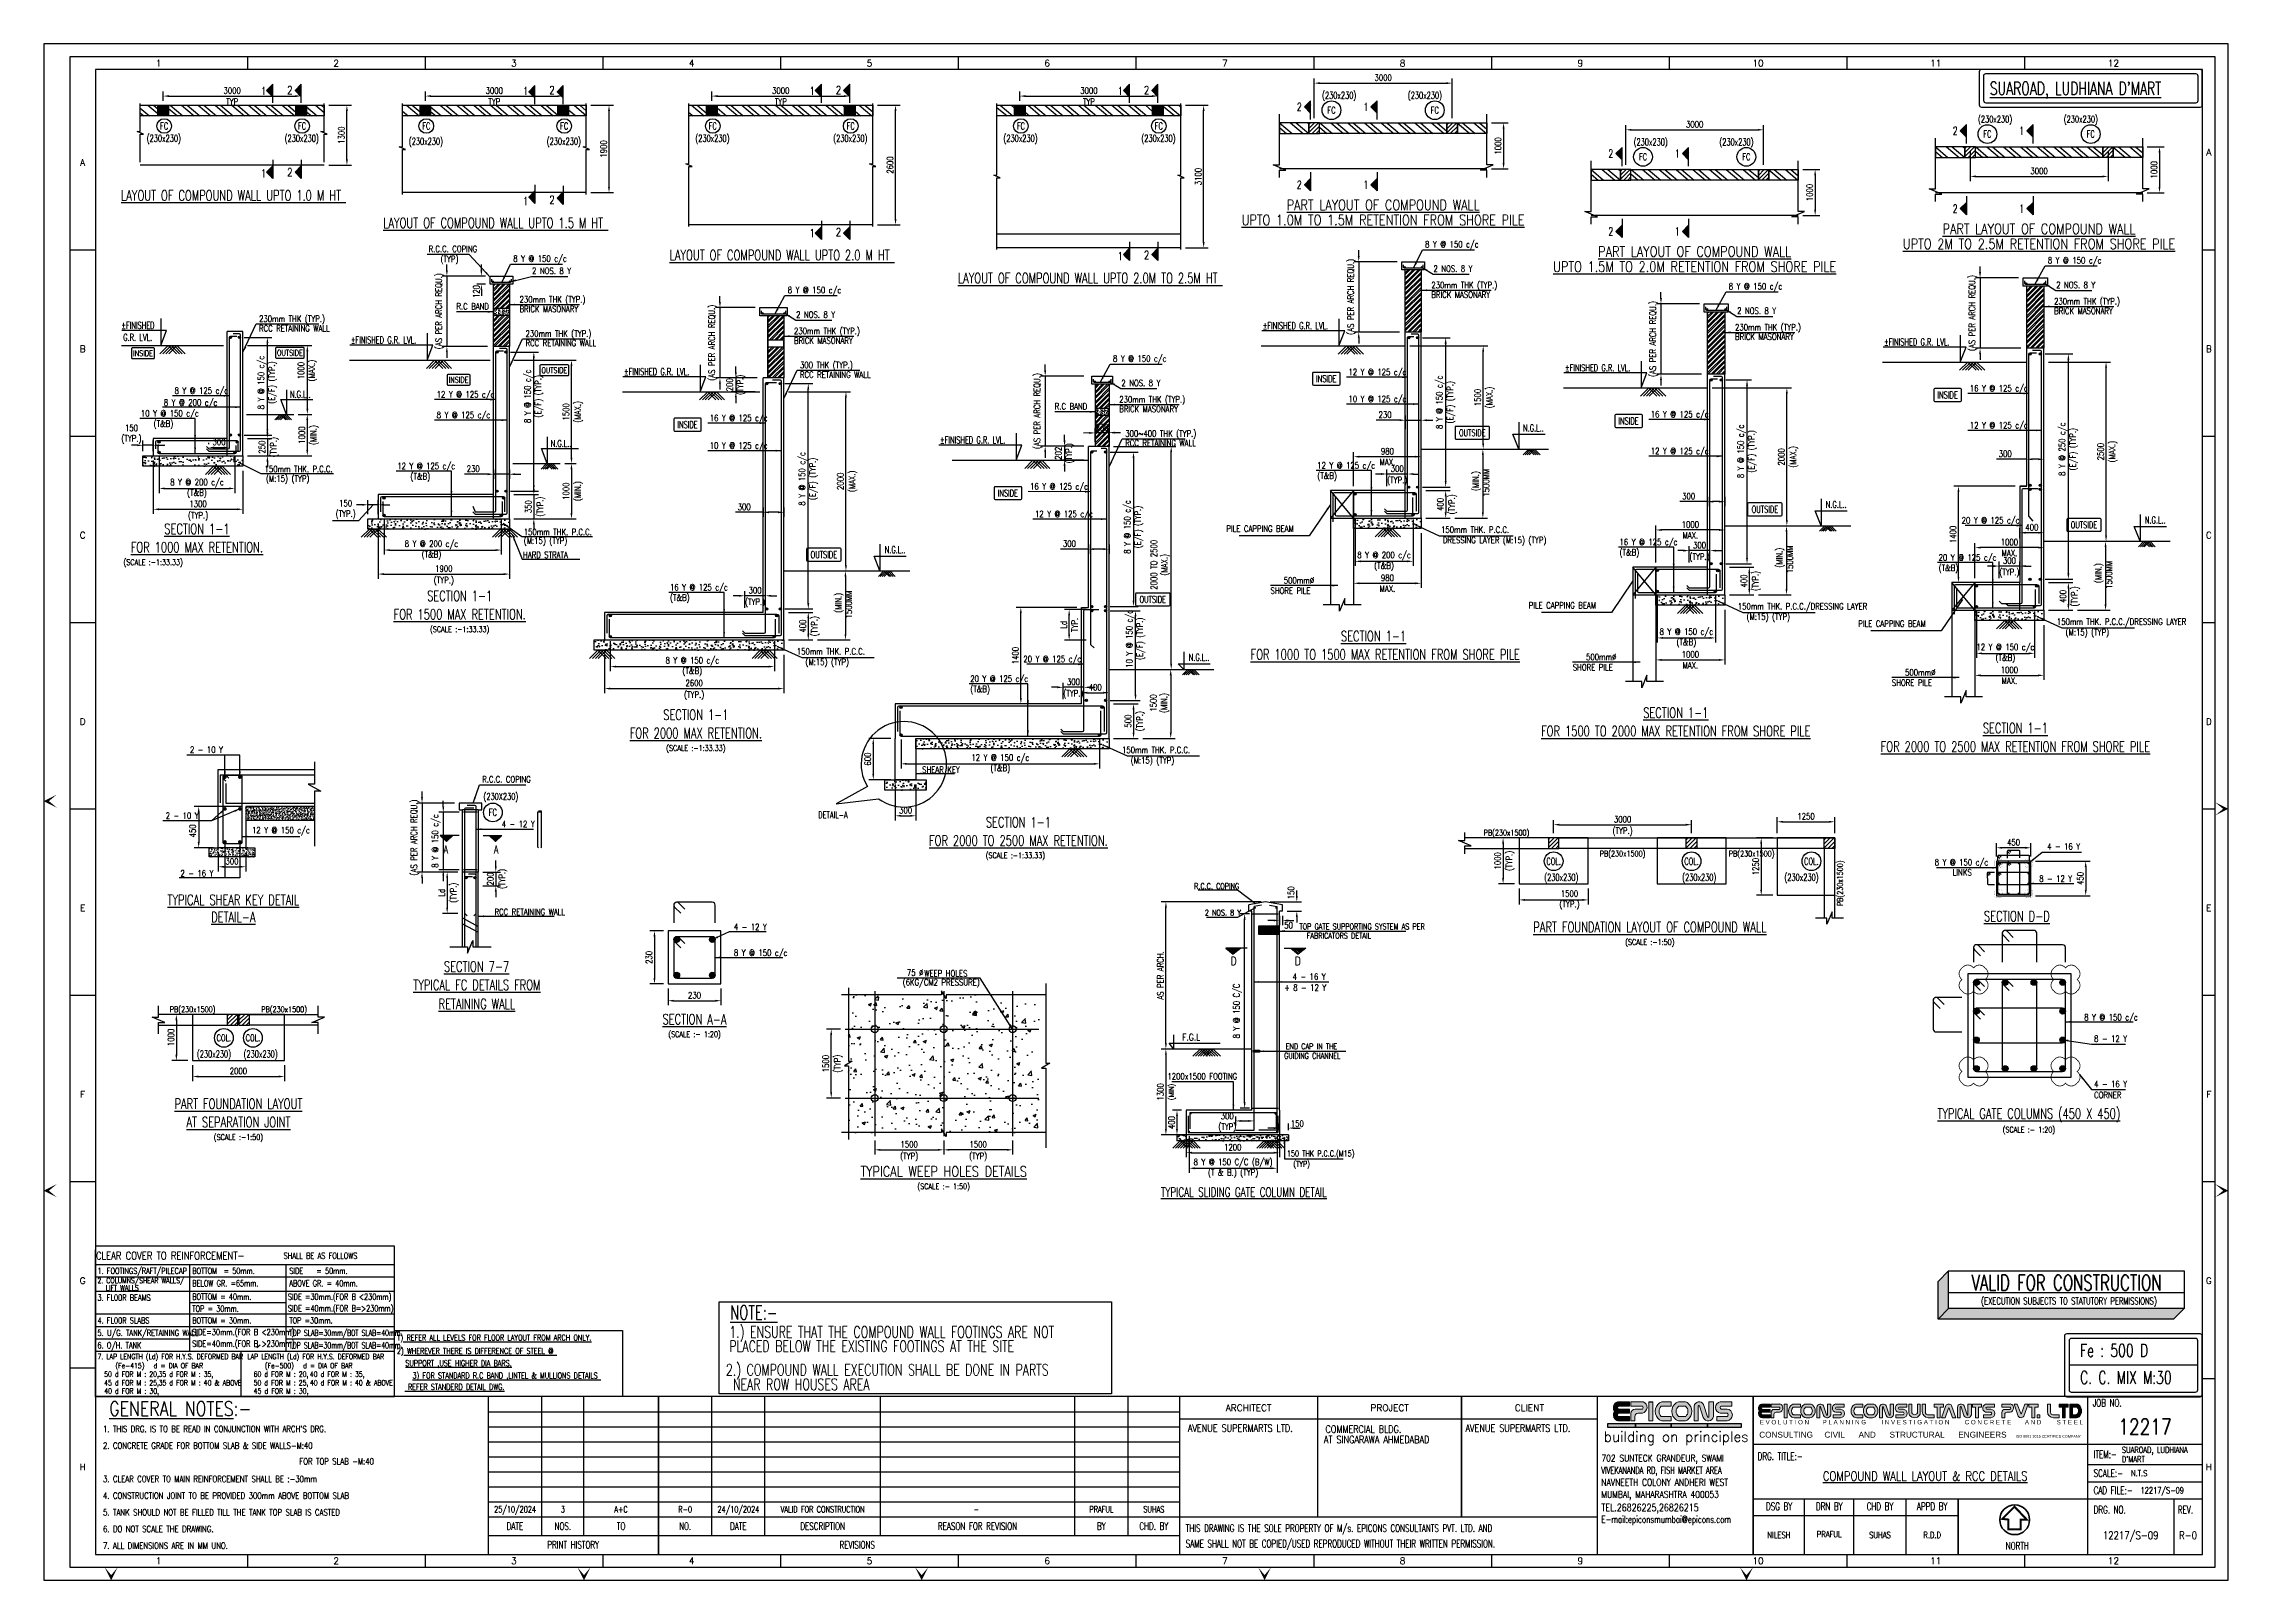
# Model space of a CAD drawing. Extents: x -69352 to 1013721, y -547461 to -186867.
# Drawn here: x 707996 to 803036, y -431240 to -364383 of the extents above; entities that cross this region are included whole.
import ezdxf
from ezdxf.enums import TextEntityAlignment as Align
from ezdxf.lldxf.tags import DXFTag

# ---------------------------------------------------------------- set-up
doc = ezdxf.new("R2010")
doc.units = 0
doc.header["$LTSCALE"] = 500
doc.header["$MEASUREMENT"] = 0
doc.header["$PDMODE"] = 35
doc.header["$PDSIZE"] = -15
doc.linetypes.add('CENTER2', pattern=[1.125, 0.75, -0.125, 0.125, -0.125])
doc.linetypes.add('DASHED2', pattern=[0.375, 0.25, -0.125])
doc.layers.get('DEFPOINTS').update_dxf_attribs({"color": 4})
for name, color, linetype, lineweight in [('00 ECPL LOGO', 250, 'Continuous', 20), ('RIDE-PROFILE', 8, 'Continuous', 25), ('S-CONCRETE', 4, 'Continuous', 25)]:
    doc.layers.add(name, color=color, linetype=linetype, lineweight=lineweight)
for name, color, linetype in [('COLUMN', 1, 'Continuous'), ('DIM1', 5, 'Continuous'), ('FOOTING', 4, 'Continuous'), ('LINE CUT', 8, 'Continuous'), ('NO. BEAM', 3, 'Continuous'), ('NO. SECTION', 1, 'Continuous'), ('note t', 2, 'Continuous'), ('notes', 1, 'Continuous'), ('PCC', 7, 'Continuous'), ('PNA', 10, 'Continuous'), ('S- PILE CAP', 4, 'Continuous'), ('S-BEAM NO', 3, 'Continuous'), ('S-BEAM OUTER', 4, 'Continuous'), ('S-BRECK LINE', 8, 'Continuous'), ('S-CENTER LINE', 8, 'CENTER2'), ('S-CLOUD', 7, 'Continuous'), ('S-COLUMN', 1, 'Continuous'), ('S-COLUMN CIRCLE', 9, 'Continuous'), ('S-COLUMN HATCH', 8, 'Continuous'), ('S-COLUMN NO', 2, 'Continuous'), ('S-COLUMN SIZES', 2, 'Continuous'), ('S-CONCRET LINE', 4, 'Continuous'), ('S-DIM-1', 5, 'Continuous'), ('S-DIMANTION', 5, 'Continuous'), ('S-FOOTING', 4, 'Continuous'), ('S-HATCH', 253, 'Continuous'), ('S-LEVEL SECTION', 3, 'Continuous'), ('S-LEVLE PLAN', 3, 'Continuous'), ('S-PCC', 9, 'Continuous'), ('S-REINFORCEMENT', 6, 'Continuous'), ('S-RETAINING WALL', 6, 'Continuous'), ('S-RETAINING WALL HATCH', 8, 'Continuous'), ('S-SECTION MARK', 1, 'Continuous'), ('S-STIRUPS)', 3, 'Continuous'), ('S-TEXT', 2, 'Continuous'), ('S-TEXT-1', 4, 'Continuous'), ('S-TEXT-1 @ 1', 4, 'Continuous'), ('S-TITIL', 6, 'Continuous'), ('SCH-LINE', 7, 'Continuous'), ('SCHEDULE LINE-1', 7, 'Continuous'), ('SHEET', 7, 'Continuous'), ('ST', 6, 'Continuous'), ('TEXT', 4, 'Continuous'), ('TEXT (SHEET)', 4, 'Continuous'), ('TEXT NORMAL', 4, 'Continuous'), ('TEXT1', 2, 'Continuous'), ('TITLE', 4, 'Continuous')]:
    doc.layers.add(name, color=color, linetype=linetype)
doc.styles.add('D', font='simplex.shx', dxfattribs={"height": 200})
doc.styles.add('ROMANS', font='simplex.shx', dxfattribs={"width": 0.8, "height": 275})
doc.styles.add('SEC. TEXT', font='arial.ttf', dxfattribs={"height": 180})
doc.styles.add('style2', font='simplex.shx')
doc.styles.add('VA_ROOM_TEXT', font='simplex.shx')
tags = doc.linetypes.add('CENTER', pattern=[2, 1.25, -0.25, 0.25, -0.25]).pattern_tags.tags
tags[10:11] = [DXFTag(74, 4), DXFTag(75, 0), DXFTag(340, '0'), DXFTag(46, 1.0), DXFTag(50, 0.0), DXFTag(44, 0.0), DXFTag(45, 0.0)]
tags[8:9] = [DXFTag(74, 4), DXFTag(75, 0), DXFTag(340, '0'), DXFTag(46, 1.0), DXFTag(50, 0.0), DXFTag(44, 0.0), DXFTag(45, 0.0)]
tags[6:7] = [DXFTag(74, 4), DXFTag(75, 0), DXFTag(340, '0'), DXFTag(46, 1.0), DXFTag(50, 0.0), DXFTag(44, 0.0), DXFTag(45, 0.0)]
tags[4:5] = [DXFTag(74, 4), DXFTag(75, 0), DXFTag(340, '0'), DXFTag(46, 1.0), DXFTag(50, 0.0), DXFTag(44, 0.0), DXFTag(45, 0.0)]
tags = doc.linetypes.add('HIDDEN', pattern=[0.375, 0.25, -0.125]).pattern_tags.tags
tags[6:7] = [DXFTag(74, 4), DXFTag(75, 0), DXFTag(340, '0'), DXFTag(46, 1.0), DXFTag(50, 0.0), DXFTag(44, 0.0), DXFTag(45, 0.0)]
tags[4:5] = [DXFTag(74, 4), DXFTag(75, 0), DXFTag(340, '0'), DXFTag(46, 1.0), DXFTag(50, 0.0), DXFTag(44, 0.0), DXFTag(45, 0.0)]
doc.dimstyles.new('3-100', dxfattribs={"dimtxt": 250, "dimasz": 250, "dimexe": 150, "dimexo": 60, "dimgap": 75, "dimtad": 1, "dimdec": 0, "dimlfac": 0.333333, "dimzin": 0, "dimdsep": 46, "dimtxsty": 'ROMANS', "dimcen": -300, "dimclrd": 5, "dimclre": 5, "dimclrt": 4, "dimadec": 0, "dimazin": 0, "dimtfac": 1, "dimtdec": 0, "dimtix": 1, "dimtofl": 0, "dimtmove": 2, "dimatfit": 3, "dimfxl": 0, "dimtolj": 1, "dimtzin": 0, "dimarcsym": 0})
doc.dimstyles.new('dim10', dxfattribs={"dimtxt": 250, "dimasz": 250, "dimexe": 200, "dimexo": 200, "dimgap": 100, "dimtad": 1, "dimdec": 0, "dimlfac": 0.1, "dimzin": 0, "dimdsep": 46, "dimtxsty": 'ROMANS', "dimcen": 0, "dimclrd": 5, "dimclre": 5, "dimclrt": 4, "dimadec": 0, "dimazin": 0, "dimtfac": 1, "dimtdec": 0, "dimtix": 1, "dimtofl": 0, "dimtmove": 2, "dimatfit": 3, "dimfxl": 0, "dimtolj": 1, "dimtzin": 0, "dimlwd": -1, "dimlwe": -1, "dimarcsym": 0})
doc.dimstyles.new('dim100', dxfattribs={"dimtxt": 250, "dimasz": 250, "dimexe": 200, "dimexo": 200, "dimgap": 100, "dimtad": 1, "dimdec": 0, "dimzin": 0, "dimdsep": 46, "dimtxsty": 'ROMANS', "dimcen": 0, "dimclrd": 5, "dimclre": 5, "dimclrt": 4, "dimadec": 0, "dimazin": 0, "dimtfac": 1, "dimtdec": 0, "dimtix": 1, "dimtofl": 0, "dimtmove": 2, "dimatfit": 3, "dimfxl": 0, "dimtolj": 1, "dimtzin": 0, "dimlwd": -1, "dimlwe": -1, "dimarcsym": 0})
doc.dimstyles.new('dim25', dxfattribs={"dimtxt": 250, "dimasz": 250, "dimexe": 200, "dimexo": 200, "dimgap": 100, "dimtad": 1, "dimdec": 0, "dimlfac": 0.25, "dimzin": 0, "dimdsep": 46, "dimtxsty": 'ROMANS', "dimcen": 0, "dimclrd": 5, "dimclre": 5, "dimclrt": 4, "dimadec": 0, "dimazin": 0, "dimtfac": 1, "dimtdec": 0, "dimtix": 1, "dimtofl": 0, "dimtmove": 2, "dimatfit": 3, "dimfxl": 0, "dimtolj": 1, "dimtzin": 0, "dimlwd": -1, "dimlwe": -1, "dimarcsym": 0})
doc.dimstyles.new('dim33.33', dxfattribs={"dimtxt": 250, "dimasz": 250, "dimexe": 200, "dimexo": 200, "dimgap": 100, "dimtad": 1, "dimdec": 0, "dimlfac": 0.333331, "dimzin": 0, "dimdsep": 46, "dimtxsty": 'ROMANS', "dimcen": 0, "dimclrd": 5, "dimclre": 5, "dimclrt": 4, "dimadec": 0, "dimazin": 0, "dimtfac": 1, "dimtdec": 0, "dimtix": 1, "dimtofl": 0, "dimtmove": 2, "dimatfit": 3, "dimfxl": 0, "dimtolj": 1, "dimtzin": 0, "dimlwd": -1, "dimlwe": -1, "dimarcsym": 0})
doc.dimstyles.new('dim50', dxfattribs={"dimtxt": 250, "dimasz": 250, "dimexe": 200, "dimexo": 200, "dimgap": 100, "dimtad": 1, "dimdec": 0, "dimlfac": 0.5, "dimzin": 0, "dimdsep": 46, "dimtxsty": 'ROMANS', "dimcen": 0, "dimclrd": 5, "dimclre": 5, "dimclrt": 4, "dimadec": 0, "dimazin": 0, "dimtfac": 1, "dimtdec": 0, "dimtix": 1, "dimtofl": 0, "dimtmove": 2, "dimatfit": 3, "dimfxl": 0, "dimtolj": 1, "dimtzin": 0, "dimlwd": -1, "dimlwe": -1, "dimarcsym": 0})
doc.dimstyles.new('INT1', dxfattribs={"dimtxt": 250, "dimasz": 250, "dimexe": 150, "dimexo": 60, "dimgap": 75, "dimtad": 1, "dimdec": 0, "dimzin": 0, "dimdsep": 46, "dimtxsty": 'ROMANS', "dimcen": -250, "dimclrd": 5, "dimclre": 5, "dimclrt": 4, "dimadec": 0, "dimazin": 0, "dimtfac": 1, "dimtdec": 0, "dimtix": 1, "dimtofl": 0, "dimtmove": 2, "dimatfit": 3, "dimfxl": 0, "dimtolj": 1, "dimtzin": 0, "dimarcsym": 0})
pattern_1 = [(45, (-17543329.9, 1003647.27), (-88.38834765, 88.38834765), [])]
pattern_2 = [(45, (-17525212.22, 1033715.36), (-88.38834765, 88.38834765), [])]
pattern_3 = [(45, (-17540194.85, 1032725.89), (-88.38834765, 88.38834765), [])]
pattern_4 = [(45, (-17553747.24, 1034755.59), (-88.38834765, 88.38834765), [])]
pattern_5 = [(45, (-328597.685, -32610.178), (15.2387667, -15.2387667), [])]
pattern_6 = [(320, (-15780521.7, 748668.6), (301.306692, 359.083333), []), (320, (-15780502.43, 748448.47), (301.306692, 359.083333), [])]
pattern_7 = [(45, (-328597.685, -31263.49), (15.2387667, -15.2387667), [])]

msp = doc.modelspace()

# ---------------------------------------------------------------- texts
at = {"layer": 'NO. SECTION', "style": 'ROMANS', "width": 0.8}
for p in [(759763.147, -404294.04, -0.168), (762555.438, -404294.04, -0.168)]:
    msp.add_text('D', height=366.667, dxfattribs=at).set_placement(p, align=Align.MIDDLE_CENTER)
at = {"layer": 'note t', "style": 'D', "width": 0.8}
msp.add_text(' CLEAR COVER TO REINFORCEMENT- ', height=335.77534, dxfattribs=at).set_placement((710088.607, -417283.798))
at = {"layer": 'notes', "color": 4, "style": 'ROMANS', "width": 0.7}
for s, height, p in [('SHALL BE AS FOLLOWS', 267.09402, (718433.691, -417251.273)), ('45 d FOR M : 25,', 228.93773, (710625.506, -422760.984, -173055.925)), ('50 d FOR M : 20,', 228.93773, (710626.64, -422385.905, -173055.925)), ('40 d FOR M : 30,', 228.93773, (710630.304, -423118.989, -173055.925)), ('35 d FOR M : 35,', 228.93773, (712989.827, -422387.836, -173055.925)), ('35 d FOR M : 40 & ABOVE', 228.93773, (712994.35, -422758.767, -173055.925)), ('50 d FOR M : 25,', 228.93773, (717127.661, -422760.984, -173055.925)), ('45 d FOR M : 30,', 228.93773, (717132.459, -423118.989, -173055.925)), ('60 d FOR M : 20,', 228.93773, (717128.794, -422385.905, -173055.925)), ('40 d FOR M : 35,', 228.93773, (719571.504, -422387.836, -173055.925)), ('40 d FOR M : 40 & ABOVE', 228.93773, (719576.027, -422758.767, -173055.925))]:
    msp.add_text(s, height=height, dxfattribs=at).set_placement(p)
at = {"layer": 'notes', "color": 4, "style": 'ROMANS'}
for s, height, width, p in [('2. COLUMNS/SHEAR WALLS/', 228.93773, 0.7, (710333.751, -418197.06)), ('1. FOOTINGS/RAFT/PILECAP', 267.09402, 0.7, (710333.751, -417776.713)), ('BOTTOM  = 50mm.', 267.09402, 0.7, (714461.251, -417776.713)), ('SIDE    = 50mm.', 267.09402, 0.7, (718683.965, -417776.713)), ('3. FL00R BEAMS ', 267.09402, 0.7, (710333.751, -418937.538)), ('LIFT WALLS', 228.9377, 0.7, (710695.473, -418514.52)), ('BELOW GR. =65mm.', 267.09402, 0.7, (714461.251, -418316.108)), ('BOTTOM = 40mm.', 267.09402, 0.7, (714461.251, -418901.48)), ('SIDE =30mm.(FOR B <230mm)', 267.09402, 0.7, (718619.756, -418902.816)), ('ABOVE GR. = 40mm.', 267.09402, 0.7, (718683.965, -418316.108)), ('4. FL00R SLABS ', 267.09402, 0.7, (710333.751, -419934.291)), ('TOP = 30mm.', 267.09402, 0.7, (714461.251, -419419.507)), ('BOTTOM = 30mm.', 267.09402, 0.7, (714461.251, -419934.291)), ('SIDE =40mm.(FOR B=>230mm)', 267.09402, 0.7, (718619.756, -419406.343)), ('TOP =30mm.', 267.094, 0.7, (718683.965, -419934.291)), ('5. U/G. TANK/RETAINING WALL', 267.09402, 0.65, (710333.751, -420473.685)), ('6. O/H. TANK', 267.09402, 0.7, (710333.751, -421013.08)), ('SIDE=30mm.(FOR B <230mm)', 267.09402, 0.65, (714454.765, -420438.963)), ('SIDE=40mm.(FOR B >230mm)', 267.09402, 0.65, (714454.765, -420942.49)), ('TOP SLAB=30mm/BOT SLAB=40mm.', 267.09402, 0.6, (718683.965, -420473.685)), ('TOP SLAB=30mm/BOT SLAB=40mm.', 267.09402, 0.6, (718683.965, -421013.08)), ('7. LAP LENGTH (Ld) FOR H.Y.S. DEFORMED BAR', 228.93773, 0.7, (710333.751, -421504.779)), ('(Fe-415)   d = DIA OF BAR', 228.93773, 0.7, (711120.076, -421901.604)), ('LAP LENGTH (Ld) FOR H.Y.S. DEFORMED BAR', 228.93773, 0.7, (716857.562, -421504.779)), ('(Fe-500)   d = DIA OF BAR', 228.93773, 0.7, (717622.231, -421901.604))]:
    msp.add_text(s, height=height, dxfattribs=dict(at, width=width)).set_placement(p, align=Align.MIDDLE_LEFT)
at = {"layer": 'S-BEAM NO', "style": 'ROMANS', "width": 0.7}
for p in [(771635.098, -398711.828, -0.168), (776685.098, -399621.828, -0.168), (782300.098, -399621.828, -0.168), (714475.672, -406396.061), (718458.166, -406396.061)]:
    msp.add_text('PB(230x1500)', height=250, dxfattribs=at).set_placement(p, align=Align.MIDDLE_CENTER)
msp.add_text('PB(230x1500)', height=250, rotation=90, dxfattribs=at).set_placement((786140.098, -400910.325, -0.168), align=Align.MIDDLE_CENTER)
at = {"layer": 'S-COLUMN NO', "style": 'ROMANS', "width": 0.7}
for p in [(763612.758, -366626.037, -0.168), (767342.758, -366626.037, -0.168), (792147.78, -367666.268, -0.168), (795877.78, -367666.268, -0.168), (712479.033, -368498.841, -1.253), (718479.033, -368498.841, -1.253), (723882.078, -368631.388, -1.253), (729882.078, -368631.388, -1.253), (736346.379, -368498.841, -1.253), (742346.379, -368498.841, -1.253), (749750.167, -368498.841, -1.253), (755750.167, -368498.841, -1.253), (777165.153, -368655.733, -0.168), (780895.153, -368655.733, -0.168)]:
    msp.add_text('(230x230)', height=300, dxfattribs=at).set_placement(p, align=Align.MIDDLE_LEFT)
for s, p in [('FC', (764020.284, -367276.037, -0.168)), ('FC', (768515.233, -367276.037, -0.168)), ('FC', (713237.277, -367965.283)), ('FC', (719237.277, -367965.283)), ('FC', (724640.322, -367965.283)), ('FC', (730640.322, -367965.283)), ('FC', (737104.623, -367965.283)), ('FC', (743104.623, -367965.283)), ('FC', (750508.411, -367965.283)), ('FC', (756508.411, -367965.283)), ('FC', (792555.305, -368316.268, -0.168)), ('FC', (797050.255, -368316.268, -0.168)), ('FC', (777572.678, -369305.733, -0.168)), ('FC', (782067.628, -369305.733, -0.168)), ('FC', (727536.494, -397830.666, -0.168)), ('COL.', (773685.098, -399954.353, -0.168)), ('COL.', (779685.098, -399954.353, -0.168)), ('COL.', (784897.573, -399954.353, -0.168)), ('COL.', (715834.394, -407638.586)), ('COL.', (717099.445, -407638.586))]:
    msp.add_text(s, height=300, dxfattribs=at).set_placement(p, align=Align.MIDDLE)
at = {"layer": 'S-COLUMN SIZES', "style": 'ROMANS', "width": 0.7}
for s, p in [('(230X230)', (727128.969, -397135.809, -0.168)), ('(230x230)', (773277.573, -400654.353, -0.168)), ('(230x230)', (779277.573, -400654.353, -0.168)), ('(230x230)', (783725.098, -400654.353, -0.168)), ('(230x230)', (714661.919, -408338.586)), ('(230x230)', (716691.919, -408338.586))]:
    msp.add_text(s, height=300, dxfattribs=at).set_placement(p, align=Align.MIDDLE_LEFT)
at = {"layer": 'S-LEVEL SECTION', "style": 'ROMANS', "width": 0.7}
for s, p in [('%%PFINISHED ', (711375.28, -376637.312)), ('G.R. LVL.', (711454.925, -377163.921)), ('%%PFINISHED G.R. LVL.', (721361.608, -377277.017)), ('%%PFINISHED G.R. LVL.', (761030.363, -376652.618, -189.754)), ('%%PFINISHED G.R. LVL.', (788061.548, -377357.824, -0.168)), ('%%PFINISHED G.R. LVL.', (733241.787, -378650.408)), ('%%PFINISHED G.R. LVL.', (774180.727, -378485.776, -189.754)), ('N.G.L..', (718711.158, -379637.312)), ('N.G.L..', (772357.908, -381100.064, -160.498)), ('N.G.L..', (730055.266, -381777.017)), ('%%PFINISHED G.R. LVL.', (746991.248, -381627.67, -11.068)), ('N.G.L..', (785525.993, -384433.223, -160.498)), ('N.G.L..', (799406.814, -385105.271, 29.089)), ('N.G.L..', (744587.053, -386397.854, 29.257)), ('N.G.L..', (757812.173, -391085.378, 18.189))]:
    msp.add_text(s, height=300, dxfattribs=at).set_placement(p, align=Align.MIDDLE_LEFT)
at = {"layer": 'S-LEVEL SECTION', "linetype": 'ByBlock', "lineweight": -2, "style": 'ROMANS', "width": 0.8}
msp.add_text('F.G.L', height=300, dxfattribs=at).set_placement((757915.855, -407759.736, -144.154), align=Align.CENTER)
at = {"layer": 'S-SECTION MARK', "style": 'ROMANS'}
for s, height, width, p in [('1', 349.999, 0.8, (717562.124, -366439.599)), ('2', 349.999, 0.8, (718706.073, -366401.901)), ('1', 349.999, 0.8, (728965.169, -366439.599)), ('2', 349.999, 0.8, (730109.117, -366401.901)), ('1', 349.999, 0.8, (741429.47, -366439.599)), ('2', 349.999, 0.8, (742573.418, -366401.901)), ('1', 349.999, 0.8, (754833.258, -366439.599)), ('2', 349.999, 0.8, (755977.207, -366401.901)), ('2', 350, 0.7, (762618.971, -367136.157, -0.168)), ('1', 350, 0.7, (765514.278, -367136.157, -0.168)), ('2', 350, 0.7, (791153.993, -368176.389, -0.168)), ('1', 350, 0.7, (794049.3, -368176.389, -0.168)), ('2', 350, 0.7, (776171.366, -369165.853, -0.168)), ('1', 350, 0.7, (779066.673, -369165.853, -0.168)), ('1', 349.999, 0.8, (717562.124, -370027.101)), ('2', 349.999, 0.8, (718706.073, -369977.406)), ('2', 350, 0.7, (762618.971, -370520.866, -0.168)), ('1', 350, 0.7, (765514.278, -370520.866, -0.168)), ('1', 349.999, 0.8, (728965.169, -371227.101)), ('2', 349.999, 0.8, (730109.117, -371177.406)), ('2', 350, 0.7, (791153.993, -371561.097, -0.168)), ('1', 350, 0.7, (794049.3, -371561.097, -0.168)), ('1', 349.999, 0.8, (741429.47, -372627.101)), ('2', 349.999, 0.8, (742573.418, -372577.406)), ('2', 350, 0.7, (776171.366, -372550.562, -0.168)), ('1', 350, 0.7, (779066.673, -372550.562, -0.168)), ('1', 349.999, 0.8, (754833.258, -373627.101)), ('2', 349.999, 0.8, (755977.207, -373577.406)), ('A', 350, 0.7, (725490.033, -399437.945, -0.168)), ('A', 350, 0.7, (727681.902, -399437.945, -0.168))]:
    msp.add_text(s, height=height, dxfattribs=dict(at, width=width)).set_placement(p, align=Align.MIDDLE)
at = {"layer": 'S-TEXT', "style": 'ROMANS'}
for s, height, width, p in [('(SCALE :-1:33.33)', 250, 0.7, (712759.39, -386944.761, 19.417)), ('(SCALE :-1:33.33)', 250, 0.7, (726095.584, -389859.864)), ('(SCALE :-1:33.33)', 250, 0.7, (736367.916, -395031.294, 19.417)), ('(SCALE :-1:33.33)', 250, 0.7, (750268.075, -399697.947, 8.349)), ('(SCALE :-1:50)', 250, 0.7, (777870.351, -403471.446, -0.168)), ('(SCALE :- 1:20)', 250, 0.7, (736309.317, -407480.219, -0.168)), ('(SCALE :- 1:20)', 250, 0.7, (794358.659, -411630.047, -0.168)), ('(SCALE :-1:50)', 250, 0.7, (716466.919, -411955.678)), ('(SCALE :- 1:50)', 250, 0.7, (747149.01, -414100.744, -220.628)), ('NILESH', 270.6281, 0.8, (783486.42, -429267.171)), ('PRAFUL', 270.6281, 0.8, (785676.136, -429231.924)), ('SUHAS', 270.6281, 0.8, (787883.207, -429267.171)), ('R.D.D', 270.6281, 0.8, (790154.431, -429267.171)), ('12217/S-09', 338.8906, 0.8, (798788.218, -429280.602, -120.54)), ('R-0', 338.8906, 0.8, (801283.669, -429280.602))]:
    msp.add_text(s, height=height, dxfattribs=dict(at, width=width)).set_placement(p, align=Align.MIDDLE_CENTER)
at = {"layer": 'S-TEXT', "color": 2, "ltscale": 11, "style": 'ROMANS', "width": 0.7}
msp.add_text('DETAIL-A', height=300, dxfattribs=at).set_placement((742335.072, -398085.386, -93.982), align=Align.CENTER)
at = {"layer": 'S-TEXT', "style": 'ROMANS'}
for s, height, width, p in [('PLACED BELOW THE EXISTING FOOTINGS AT THE SITE', 500, 0.7, (737824.632, -421054.65, 252680.994)), ('1.) ENSURE THAT THE COMPOUND WALL FOOTINGS ARE NOT ', 500, 0.7, (737824.632, -420433.351, 252680.994)), ('2.) COMPOUND WALL EXECUTION SHALL BE DONE IN PARTS ', 500, 0.7, (737675.767, -422080.576, 151608.597)), ('NEAR ROW HOUSES AREA', 500, 0.7, (737983.544, -422716.649, 151608.597)), ('AVENUE SUPERMARTS LTD.', 319.95834, 0.8, (757771.899, -424616.341)), ('COMMERCIAL BLDG.', 319.95834, 0.8, (763760.131, -424663.015, -0.183)), ('AVENUE SUPERMARTS LTD.', 319.95834, 0.8, (769848.774, -424616.341)), ('AT SINGARAWA AHMEDABAD', 319.95834, 0.8, (763689.847, -425116.939, -0.183)), ('SUAROAD, LUDHIANA', 264.86478, 0.8, (798404.441, -425565.701)), ("D'MART", 264.8648, 0.8, (798404.441, -425972.452)), ('N.T.S', 264.8648, 0.8, (798804.189, -426578.975)), ('12217/S-09', 264.8648, 0.8, (799217.039, -427325.252))]:
    msp.add_text(s, height=height, dxfattribs=dict(at, width=width)).set_placement(p, align=Align.MIDDLE_LEFT)
at = {"layer": 'S-TEXT-1 @ 1', "style": 'ROMANS', "width": 0.8}
for s, p in [('R.C.C. COPING', (724742.548, -373310.885)), ('8 Y @ 150 c/c', (768093.381, -373106.863, -189.754)), ('(TYP)', (725260.215, -373751.08)), ('8 Y @ 150 c/c', (728424.627, -373731.263)), ('2 NOS. 8 Y', (729242.738, -374265.785)), ('2 NOS. 8 Y', (768458.215, -374172.747, -189.754)), ('8 Y @ 150 c/c', (795184.567, -373812.07, -0.168)), ('230mm THK (TYP.)', (728697.461, -375511.516)), ('8 Y @ 150 c/c', (740364.806, -375104.653)), ('230mm THK (TYP.)', (768366.215, -374887.116, -189.754)), ('BRICK MASONARY', (768366.215, -375301.402, -189.754)), ('8 Y @ 150 c/c', (781303.746, -374940.021, -189.754)), ('230mm THK (TYP.)', (795457.401, -375592.322, -0.168)), ('2 NOS. 8 Y', (795549.401, -374877.953, -0.168)), ('230mm THK (TYP.)', (717366.896, -376354.078)), ('R.C BAND', (725951.899, -375812.017)), ('BRICK MASONARY', (728697.461, -375925.801)), ('2 NOS. 8 Y', (740729.64, -376170.537)), ('2 NOS. 8 Y', (781668.58, -376005.905, -189.754)), ('BRICK MASONARY', (795457.401, -376006.608, -0.168)), ('RCC RETAINING WALL', (717366.896, -376768.363)), ('230mm THK (TYP.)', (728957.429, -376993.783)), ('RCC RETAINING WALL', (728957.429, -377408.069)), ('230mm THK (TYP.)', (740637.64, -376884.906)), ('BRICK MASONARY', (740637.64, -377299.192)), ('230mm THK (TYP.)', (781576.58, -376720.274, -189.754)), ('BRICK MASONARY', (781576.58, -377134.56, -189.754)), ('300 THK (TYP.)', (740897.608, -378367.174)), ('8 Y @ 150 c/c', (754514.494, -378081.915, -11.068)), ('RCC RETAINING WALL', (740897.608, -378781.459)), ('2 NOS. 8 Y', (754879.328, -379147.799, -11.068)), ('12 Y @ 125 c/c', (764760.922, -378671.936, -189.754)), ('16 Y @ 125 c/c', (791792.107, -379377.143, -0.168)), ('8 Y @ 200 c/c', (713222.199, -379994.998)), ('8 Y @ 125 c/c', (713688.386, -379477.913)), ('12 Y @ 125 c/c', (725092.168, -379643.937)), ('R.C BAND', (751981.766, -380162.67, -11.068)), ('230mm THK (TYP.)', (754787.328, -379862.168, -11.068)), ('BRICK MASONARY', (754787.328, -380276.454, -11.068)), ('10 Y @ 125 c/c', (764760.922, -379837.981, -189.754)), ('10 Y @ 150 c/c', (712226.244, -380467.74, -6.048)), ('(T&B)', (712776.674, -380917.74, -6.048)), ('8 Y @ 125 c/c', (725092.168, -380540.395)), ('16 Y @ 125 c/c', (736972.347, -380669.726)), ('16 Y @ 125 c/c', (777911.287, -380505.094, -189.754)), ('12 Y @ 125 c/c', (791792.107, -380982.212, -0.168)), ('10 Y @ 125 c/c', (736972.347, -381866.184)), ('300~400 THK (TYP.)', (755047.296, -381344.436, -11.068)), ('RCC RETAINING WALL', (755047.296, -381758.721, -11.068)), ('12 Y @ 125 c/c', (777911.287, -382110.164, -189.754)), ('150mm THK. P.C.C.', (717605.266, -382891.026, 189.587)), ('12 Y @ 125 c/c', (723379.081, -382757.397)), ('(T&B)', (763400.976, -383182.997, -189.754)), ('12 Y @ 125 c/c', (763400.976, -382732.997, -189.754)), ('(M:15) (TYP)', (717664.024, -383304.275, 189.587)), ('(T&B)', (723952.038, -383207.397)), ('16 Y @ 125 c/c', (750909.893, -383646.988, -11.068)), ('12 Y @ 125 c/c', (751122.034, -384843.446, -11.068)), ('(M:15) (TYP)', (728881.737, -386007.303, 189.587)), ('150mm THK. P.C.C.', (728881.737, -385630.732, 189.587)), ('PILE CAPPING BEAM', (759447.89, -385486.322, -2064061.968)), ('150mm THK. P.C.C.', (768786.717, -385528.05, -0.168)), ('DRESSING LAYER (M:15) (TYP)', (768864.553, -385982.904, -0.168)), ('20 Y @ 125 c/c', (791436.038, -385121.454, -0.168)), ('HARD STRATA ', (728849.667, -386623.49, 189.587)), ('(T&B)', (776551.34, -386516.156, -189.754)), ('16 Y @ 125 c/c', (776551.34, -386066.156, -189.754)), ('20 Y @ 125 c/c', (790432.161, -386738.204, -0.168)), ('500mm%%C', (761944.524, -387734.795, -344401.358)), ('(T&B)', (790432.161, -387188.204, -0.168)), ('(T&B)', (735241.425, -388480.787)), ('16 Y @ 125 c/c', (735241.425, -388030.787)), (' SHORE PILE', (761215.615, -388182.796, -344401.358)), ('PILE CAPPING BEAM', (772598.255, -388819.48, -2064061.968)), ('150mm THK. P.C.C./DRESSING LAYER', (781699.161, -388861.208, -0.168)), ('(M:15) (TYP)', (782074.918, -389316.062, -0.168)), ('PILE CAPPING BEAM', (786937.453, -389617.583, -2063872.381)), ('150mm THK. P.C.C./DRESSING LAYER', (795579.982, -389533.256, 189.419)), ('(M:15) (TYP)', (795955.739, -389988.11, 189.419)), ('150mm THK. P.C.C.', (740760.222, -390825.84, 189.587)), ('(M:15) (TYP)', (741135.978, -391280.694, 189.587)), ('20 Y @ 125 c/c', (750615.965, -391156.323, -11.068)), (' SHORE PILE', (774365.98, -391515.954, -344401.358)), ('500mm%%C', (775094.888, -391067.953, -344401.358)), ('20 Y @ 125 c/c', (748306.379, -392013.05, -11.068)), ('(T&B)', (748306.379, -392463.05, -11.068)), (' SHORE PILE', (788246.801, -392188.002, -344211.772)), ('500mm%%C', (788975.709, -391740.002, -344211.772)), ('2 - 10 Y', (714360.872, -395104.218, -230.545)), ('150mm THK. P.C.C.', (754909.909, -395108.102, 178.519)), ('R.C.C. COPING', (727074.469, -396388.887, -0.168)), ('SHEAR KEY', (746211.917, -395969.088, -11.068)), ('(M:15) (TYP)', (755285.666, -395562.956, 178.519)), ('2 - 10 Y', (713303.962, -397969.284, -230.545)), ('4 - 12 Y', (727923.303, -398334.185, -0.168)), ('2 - 16 Y', (713944.647, -400480.31, -230.545)), ('RCC RETAINING WALL', (727607.27, -402159.452, -0.168)), ('4 - 12 Y', (738022.33, -402812.366, -0.168)), ('8 Y @ 150 c/c', (738022.33, -403936.981, -0.168)), ('75 %%C', (745550.328, -404796.259, -220.628)), ('WEEP HOLES', (746305.893, -404834.756, 5.014)), (' (6KG/CM2 PRESSURE)', (745213.445, -405217.319, -230.468)), ('8 Y @ 150 c/c', (796766.813, -406738.841, -0.168)), ('8 - 12 Y', (797198.437, -407673.825, 43.844)), ('4 - 16 Y', (797198.437, -409645.104, 43.844)), ('CORNER', (797198.437, -410125.104, 43.844))]:
    msp.add_text(s, height=275, dxfattribs=at).set_placement(p, align=Align.MIDDLE_LEFT)
for s, p in [('12 Y @ 150 c/c', (718316.617, -398739.265, -230.545)), ('4 - 16 Y', (763048.667, -405114.596, -144.154)), ('+ 8 - 12 Y', (762877.667, -405587.596, -144.154))]:
    msp.add_text(s, height=275, dxfattribs=at).set_placement(p, align=Align.CENTER)
for s, p in [('8 Y @ 150 c/c', (791426.624, -400001.194, -115.357)), ('4 - 16 Y', (795870.632, -399312.198, -115.357)), ('LINKS', (791459.616, -400436.39, -115.357)), ('8 - 12 Y', (795526.977, -400710.698, -115.357)), ('1200x1500 FOOTING', (758399.129, -409310.523, -0.168))]:
    msp.add_text(s, height=275, dxfattribs=at).set_placement(p, align=Align.MIDDLE_CENTER)
at = {"layer": 'S-TEXT-1 @ 1', "linetype": 'Continuous', "style": 'ROMANS', "width": 0.8}
for s, p in [("1. THIS DRG. IS TO BE READ IN CONJUNCTION WITH ARCH'S DRG.", (710576.821, -424653.422)), ('2. CONCRETE GRADE FOR BOTTOM SLAB & SIDE WALLS-M:40', (710576.821, -425378.884)), ('3. CLEAR COVER TO MAIN REINFORCEMENT SHALL BE :-30mm', (710576.821, -426829.809)), ('FOR TOP SLAB -M:40', (719118.743, -426067.139)), ('4. CONSTRUCTION JOINT TO BE PROVIDED 300mm ABOVE BOTTOM SLAB', (710576.821, -427555.272)), ('5. TANK SHOULD NOT BE FILLED TILL THE TANK TOP SLAB IS CASTED', (710576.821, -428280.734)), ('6. DO NOT SCALE THE DRAWING.', (710576.821, -429006.196)), ('7. ALL DIMENSIONS ARE IN MM UNO. ', (710576.821, -429731.659))]:
    msp.add_text(s, height=275, dxfattribs=at).set_placement(p, align=Align.MIDDLE_LEFT)
at = {"layer": 'S-TITIL', "color": 6, "style": 'ROMANS', "width": 0.7}
for s, p in [('%%ULAYOUT OF COMPOUND WALL UPTO 1.0 M HT ', (716253.309, -370983.394)), ('%%ULAYOUT OF COMPOUND WALL UPTO 1.5 M HT ', (727656.354, -372183.394)), ('%%ULAYOUT OF COMPOUND WALL UPTO 2.0 M HT ', (740120.655, -373583.394)), ('%%ULAYOUT OF COMPOUND WALL UPTO 2.0M TO 2.5M HT ', (753524.443, -374583.394)), ('%%UTYPICAL SHEAR KEY DETAIL', (716244.809, -401633.85, -0.168)), ('%%UDETAIL-A', (716244.809, -402381.753, -0.168))]:
    msp.add_text(s, height=450, dxfattribs=at).set_placement(p, align=Align.MIDDLE)
at = {"layer": 'S-TITIL', "style": 'ROMANS'}
for s, width, p in [('%%UPART LAYOUT OF COMPOUND WALL', 0.8, (766267.758, -371400.933, -0.168)), ('%%UUPTO 1.0M TO 1.5M RETENTION FROM SHORE PILE', 0.8, (766267.758, -372054.716, -0.168)), ('%%UPART LAYOUT OF COMPOUND WALL', 0.8, (794802.78, -372441.164, -0.168)), ('%%UPART LAYOUT OF COMPOUND WALL', 0.8, (779820.153, -373430.629, -0.168)), ('%%UUPTO 2M TO 2.5M RETENTION FROM SHORE PILE', 0.8, (794802.78, -373094.948, -0.168)), ('%%UUPTO 1.5M TO 2.0M RETENTION FROM SHORE PILE', 0.8, (779820.153, -374084.412, -0.168)), ('%%USECTION 1-1', 0.7, (714661.41, -385494.761, 19.417)), ('%%UFOR 1000 MAX RETENTION.', 0.7, (714661.41, -386294.761, 19.417)), ('SECTION 1-1', 0.7, (726095.584, -388409.864)), ('%%UFOR 1500 MAX RETENTION.', 0.7, (726095.584, -389209.864)), ('%%USECTION 1-1', 0.7, (765848.819, -390158.068, -170.337)), ('%%UFOR 1000 TO 1500 MAX RETENTION FROM SHORE PILE', 0.7, (766359.537, -390958.068, -170.337)), ('SECTION 1-1', 0.7, (736367.916, -393581.294, 19.417)), ('%%USECTION 1-1', 0.7, (778999.183, -393491.227, -170.337)), ('%%UFOR 2000 MAX RETENTION.', 0.7, (736367.916, -394381.294, 19.417)), ('%%UFOR 1500 TO 2000 MAX RETENTION FROM SHORE PILE', 0.7, (778999.183, -394291.227, -170.337)), ('%%USECTION 1-1', 0.7, (793772.868, -394163.275, 19.249)), ('%%UFOR 2000 TO 2500 MAX RETENTION FROM SHORE PILE', 0.7, (793772.868, -394963.275, 19.249)), ('SECTION 1-1', 0.7, (750401.101, -398257.002, 8.349)), ('%%UFOR 2000 TO 2500 MAX RETENTION.', 0.7, (750401.101, -399057.002, 8.349)), ('%%UPART FOUNDATION LAYOUT OF COMPOUND WALL', 0.7, (777870.351, -402821.446, -0.168)), ('%%USECTION A-A', 0.7, (736309.317, -406830.219, -0.168)), ('%%UPART FOUNDATION LAYOUT', 0.7, (716466.919, -410505.678)), ('%%UAT SEPARATION JOINT', 0.7, (716466.919, -411305.678)), ('%%UTYPICAL GATE COLUMNS (450 X 450)', 0.7, (794358.659, -410934.948, -0.168)), ('%%UTYPICAL WEEP HOLES DETAILS', 0.8, (747149.01, -413450.744, -220.628))]:
    msp.add_text(s, height=450, dxfattribs=dict(at, width=width)).set_placement(p, align=Align.MIDDLE_CENTER)
at = {"layer": 'S-TITIL', "color": 6, "style": 'ROMANS', "width": 0.7}
for s, p in [('%%USECTION D-D', (793838.116, -402344.103, -115.357)), ('%%USECTION 7-7', (726827.037, -404536.611, -0.168)), ('%%UTYPICAL FC DETAILS FROM', (726843.037, -405335.611, -0.168)), ('%%URETAINING WALL', (726843.037, -406159.842, -0.168))]:
    msp.add_text(s, height=450, dxfattribs=at).set_placement(p, align=Align.MIDDLE_CENTER)
at = {"layer": 'S-TITIL', "style": 'ROMANS'}
for s, height, width, p in [('%%UNOTE:-', 600, 0.7, (737855.607, -419588.791, 101072.398)), ('%%UGENERAL NOTES%%U:-', 626.14043, 0.8, (710848.383, -423766.482, -130.346))]:
    msp.add_text(s, height=height, dxfattribs=dict(at, width=width)).set_placement(p, align=Align.MIDDLE_LEFT)
at = {"layer": 'S-TITIL', "color": 1, "style": 'ROMANS', "width": 0.8}
for s, height, p in [('12217', 677.7811, (799410.497, -424556.02)), ('%%UCOMPOUND WALL LAYOUT & RCC DETAILS', 398.453, (789848.269, -426704.995))]:
    msp.add_text(s, height=height, dxfattribs=at).set_placement(p, align=Align.MIDDLE_CENTER)
at = {"layer": 'TEXT', "color": 2, "style": 'ROMANS', "width": 0.7}
for s, height, p in [('25/10/2024', 282.4471, (728504.902, -428150.948)), ('3', 282.447, (730580.988, -428150.948)), ('A+C', 282.4471, (733115.722, -428150.948)), ('R-0', 282.4471, (735902.999, -428150.948)), ('24/10/2024', 282.4471, (738218.776, -428150.948)), ('VALID FOR CONSTRUCTION', 282.44713, (741883.572, -428150.948)), ('-', 282.447, (748575.794, -428150.948)), ('PRAFUL', 282.4471, (754009.824, -428150.948)), ('SUHAS', 282.4471, (756292.066, -428150.948))]:
    msp.add_text(s, height=height, dxfattribs=at).set_placement(p, align=Align.MIDDLE_CENTER)
at = {"layer": 'TEXT NORMAL', "style": 'ROMANS', "width": 0.7}
for s, p in [('R.C.C. COPING', (759026.452, -401163.195, -144.154)), ('2 NOS. 8 Y', (759298.152, -402314.316, -144.154)), ('TOP GATE SUPPORTING SYSTEM AS PER', (765352.766, -402918.524, -144.154)), ('FABRICATORS DETAIL', (764343.868, -403319.801, -144.154)), ('GUIDING CHANNEL', (763185.093, -408544.446, -144.154)), ('END CAP IN THE', (763149.341, -408131.539, -144.154))]:
    msp.add_text(s, height=250, dxfattribs=at).set_placement(p, align=Align.CENTER)
for s, p in [('150 THK P.C.C.(M15)', (762081.635, -412796.172, -10.007)), ('(TYP)', (762357.714, -413247.245, -10.007))]:
    msp.add_text(s, height=250, dxfattribs=at).set_placement(p)
at = {"layer": 'TITLE', "style": 'ROMANS', "width": 0.7}
for s, p in [("%%USUAROAD, LUDHIANA D'MART", (792661.058, -366325.753)), ('Fe : 500 D', (796587.075, -421239.528)), ('C. C. MIX M:30', (796587.075, -422415.288))]:
    msp.add_text(s, height=562.5, dxfattribs=at).set_placement(p, align=Align.MIDDLE_LEFT)
at = {"layer": 'TITLE', "color": 2, "style": 'ROMANS'}
for s, height, width, p in [('INSIDE', 250, 0.7, (712316.882, -377850.762, 38.834)), ('OUTSIDE', 250, 0.7, (718706.771, -377832.821, 38.834)), ('INSIDE', 250, 0.7, (726045.707, -379007.993, -9.84)), ('OUTSIDE', 250, 0.7, (730211.908, -378591.838, -9.84)), ('INSIDE', 300, 0.7, (763794.3, -378962.68, -189.754)), ('INSIDE', 300, 0.7, (790825.485, -379667.887, -0.168)), ('INSIDE', 300, 0.7, (736005.725, -380960.47)), ('INSIDE', 300, 0.7, (776944.664, -380795.838, -189.754)), ('OUTSIDE', 300, 0.7, (770144.229, -381313.27, -189.754)), ('INSIDE', 300, 0.7, (749943.27, -383937.732, -11.068)), ('OUTSIDE', 300, 0.7, (782875.794, -384646.428, -189.754)), ('OUTSIDE', 300, 0.7, (796756.614, -385318.476, -0.168)), ('OUTSIDE', 300, 0.7, (741936.854, -386611.06)), ('OUTSIDE', 300, 0.7, (756245.228, -388563.495, -11.068)), ('%%U3) FOR STANDARD R.C BAND ,LINTEL & MULLIONS DETAILS ', 255.44779, 0.8, (728137.418, -422331.306))]:
    msp.add_text(s, height=height, dxfattribs=dict(at, width=width)).set_placement(p, align=Align.MIDDLE_CENTER)
at = {"layer": 'TITLE', "style": 'ROMANS', "width": 0.7}
msp.add_text('%%UTYPICAL SLIDING GATE COLUMN DETAIL', height=400, dxfattribs=at).set_placement((760207.38, -414348.513, -0.168), align=Align.MIDDLE_CENTER)
at = {"layer": 'TITLE', "color": 2, "style": 'ROMANS', "width": 0.8}
for s, p in [('1)%%U REFER ALL LEVELS FOR FLOOR LAYOUT FROM ARCH ONLY.', (723343.185, -420679.623)), ('2)%%u WHEREVER THERE IS DIFFERENCE OF STEEL @ ', (723362.148, -421261.744)), ('   %%USUPPORT ,USE HIGHER DIA BARS.', (723310.604, -421791.017)), ('%%U REFER STANDERD DETAIL DWG.', (723701.753, -422825.389))]:
    msp.add_text(s, height=255.44779, dxfattribs=at).set_placement(p, align=Align.MIDDLE_LEFT)

# ---------------------------------------------------------------- blocks, each defined once
blk = doc.blocks.new('FOLDER')
at = {"layer": 'PNA'}
for points in [[(-1250, 2500), (0, 0), (0, 1000)], [(1250, 2500), (0, 0), (0, 1000)]]:
    blk.add_solid(points, dxfattribs=at)
blk = doc.blocks.new('zw$C05B')
at = {"layer": '00 ECPL LOGO'}
h = blk.add_hatch(color=152, dxfattribs=at)
h.dxf.hatch_style = 1
h.paths.add_polyline_path([(60067, 6599), (60067, 6762), (59662, 6762, 0.261636), (59491, 6666, 0.285841), (59494, 6406, 0.344902), (59523, 6103, 0.204992), (59668, 6042), (60067, 6042), (60067, 6201), (59678, 6201, -1), (59668, 6330), (60067, 6330), (60067, 6477), (59678, 6477, -1), (59675, 6599)])
h = blk.add_hatch(color=152, dxfattribs=at)
h.dxf.hatch_style = 1
h.paths.add_polyline_path([(60580, 6762), (60121, 6762), (60121, 6599), (60558, 6599, -0.440545), (60558, 6477), (60280, 6477, 0.414214), (60121, 6317), (60121, 6042), (60270, 6042), (60270, 6211, -0.414214), (60390, 6330), (60558, 6330, 0.757811)])
h.paths.add_polyline_path([(60953, 6762), (60797, 6762), (60797, 6042), (60953, 6042)])
h.paths.add_polyline_path([(61651, 6762), (61322, 6762, 0.154275), (61207, 6725, 0.519672), (61207, 6078, 0.154275), (61322, 6042), (61651, 6042), (61651, 6201), (61287, 6201, -0.210356), (61258, 6214, -0.388707), (61258, 6586, -0.210356), (61287, 6599), (61651, 6599)])
h.paths.add_polyline_path([(62156, 6762), (61952, 6762, 0.159018), (61835, 6723, 0.507969), (61835, 6080, 0.159018), (61952, 6042), (62156, 6042, 0.173791), (62283, 6087, 0.472311), (62283, 6716, 0.173791)])
h.paths.add_polyline_path([(62170, 6599, -0.185052), (62196, 6589, -0.445894), (62196, 6212, -0.185052), (62170, 6201), (61944, 6201, -0.185052), (61917, 6212, -0.445894), (61917, 6589, -0.185052), (61944, 6599)], flags=16)
h.paths.add_polyline_path([(62869, 6664, 0.723435), (62518, 6599), (62518, 6042), (62673, 6042), (62673, 6599, -0.723435), (62713, 6615), (62860, 6167, 0.724077), (63253, 6202), (63253, 6762), (63074, 6762), (63074, 6204, -0.755661), (63026, 6188)])
h.paths.add_polyline_path([(63939, 6762), (63507, 6762, 0.823713), (63507, 6327), (63762, 6327, -0.713272), (63762, 6201), (63374, 6201), (63374, 6042), (63762, 6042, 0.900309), (63762, 6488), (63538, 6488, -0.746931), (63538, 6599), (63939, 6599)])
h = blk.add_hatch(color=7, dxfattribs=at)
h.dxf.hatch_style = 1
h.paths.add_polyline_path([(65393, 6562), (65393, 6679), (65099, 6679, 0.261636), (64976, 6610, 0.285841), (64977, 6422, 0.344902), (64999, 6203, 0.204992), (65103, 6158), (65393, 6158), (65393, 6274), (65110, 6274, -1), (65104, 6367), (65393, 6367), (65393, 6473), (65110, 6473, -1), (65109, 6562)])
h = blk.add_hatch(color=7, dxfattribs=at)
h.dxf.hatch_style = 1
h.paths.add_polyline_path([(65763, 6679), (65431, 6679), (65431, 6562), (65747, 6562, -0.440545), (65747, 6473), (65547, 6473, 0.414214), (65431, 6358), (65431, 6158), (65539, 6158), (65539, 6281, -0.414214), (65626, 6367), (65747, 6367, 0.757811)])
h.paths.add_polyline_path([(66033, 6679), (65920, 6679), (65920, 6158), (66033, 6158)])
h.paths.add_polyline_path([(66538, 6679), (66300, 6679, 0.154275), (66217, 6653, 0.519672), (66217, 6185, 0.154275), (66300, 6158), (66538, 6158), (66538, 6274), (66275, 6274, -0.210356), (66253, 6283, -0.388707), (66253, 6552, -0.210356), (66275, 6562), (66538, 6562)])
h.paths.add_polyline_path([(66903, 6679), (66756, 6679, 0.159018), (66671, 6651, 0.507969), (66671, 6186, 0.159018), (66756, 6158), (66903, 6158, 0.173791), (66995, 6191, 0.472311), (66995, 6646, 0.173791)])
h.paths.add_polyline_path([(66913, 6562, -0.185052), (66932, 6554, -0.445894), (66932, 6281, -0.185052), (66913, 6274), (66750, 6274, -0.185052), (66730, 6281, -0.445894), (66730, 6554, -0.185052), (66750, 6562)], flags=16)
h.paths.add_polyline_path([(67419, 6609, 0.723435), (67165, 6562), (67165, 6158), (67277, 6158), (67277, 6562, -0.723435), (67306, 6573), (67412, 6249, 0.724077), (67697, 6274), (67697, 6679), (67568, 6679), (67568, 6276, -0.755661), (67533, 6264)])
h.paths.add_polyline_path([(68193, 6679), (67880, 6679, 0.823713), (67880, 6365), (68065, 6365, -0.713272), (68065, 6274), (67784, 6274), (67784, 6158), (68065, 6158, 0.900309), (68065, 6482), (67903, 6482, -0.746931), (67903, 6562), (68193, 6562)])
h = blk.add_hatch(color=7, dxfattribs=at)
h.dxf.hatch_style = 1
h.paths.add_polyline_path([(68904, 6679), (68666, 6679, 0.154275), (68582, 6653, 0.519672), (68582, 6185, 0.154275), (68666, 6158), (68904, 6158), (68904, 6274), (68641, 6274, -0.210932), (68619, 6284, -0.385278), (68618, 6552, -0.212895), (68640, 6562), (68904, 6562)])
h.paths.add_polyline_path([(69369, 6646, 0.173792), (69277, 6679), (69130, 6679, 0.159018), (69044, 6651, 0.507969), (69044, 6186, 0.159018), (69130, 6158), (69277, 6158, 0.173792), (69369, 6191, 0.472311)])
h.paths.add_polyline_path([(69287, 6562, -0.185053), (69306, 6554, -0.445893), (69306, 6281, -0.185053), (69287, 6274), (69123, 6274, -0.185053), (69104, 6281, -0.445893), (69104, 6554, -0.185053), (69123, 6562)], flags=16)
h.paths.add_polyline_path([(69536, 6562), (69536, 6158), (69649, 6158), (69649, 6562, -0.436861), (69665, 6579, -0.319738), (69678, 6569), (69784, 6249, 0.724077), (70068, 6274), (70068, 6679), (69939, 6679), (69939, 6276, -0.755661), (69904, 6264), (69791, 6609, 0.723435)])
h.paths.add_polyline_path([(70569, 6679), (70256, 6679, 0.823713), (70256, 6365), (70440, 6365, -0.713272), (70440, 6274), (70160, 6274), (70160, 6158), (70440, 6158, 0.900309), (70440, 6482), (70278, 6482, -0.746931), (70278, 6562), (70569, 6562)])
h.paths.add_polyline_path([(70762, 6679), (70650, 6679), (70650, 6339, 0.160106), (70678, 6253, 0.505303), (71054, 6253, 0.160106), (71082, 6339), (71082, 6679), (70973, 6679), (70973, 6340, -0.621318), (70762, 6340)])
h.paths.add_polyline_path([(71273, 6679), (71155, 6679), (71155, 6390, 0.414214), (71386, 6158), (71605, 6158), (71605, 6274), (71360, 6274, -0.414214), (71273, 6361)])
h.paths.add_polyline_path([(71962, 6679), (71605, 6679), (71605, 6564), (71721, 6564), (71721, 6158), (71834, 6158), (71834, 6564), (71962, 6564)])
h.paths.add_polyline_path([(72268, 6625, 0.539211), (72055, 6618), (71889, 6158), (72020, 6158), (72144, 6520, -0.708617), (72171, 6520), (72301, 6158), (72426, 6158)])
h.paths.add_polyline_path([(72740, 6609, 0.723435), (72485, 6562), (72485, 6158), (72598, 6158), (72598, 6562, -0.723435), (72626, 6573), (72733, 6249, 0.724077), (73017, 6274), (73017, 6679), (72888, 6679), (72888, 6276, -0.755661), (72853, 6264)])
h.paths.add_polyline_path([(73404, 6679), (73063, 6679), (73063, 6564), (73179, 6564), (73179, 6158), (73292, 6158), (73292, 6564), (73404, 6564)])
h.paths.add_polyline_path([(73888, 6679), (73597, 6679, 0.157568), (73512, 6652, 0.511532), (73512, 6392, 0.157569), (73597, 6365), (73759, 6365, -0.713272), (73759, 6274), (73479, 6274), (73479, 6158), (73759, 6158, 0.900308), (73759, 6482), (73604, 6482), (73598, 6482, -0.722204), (73598, 6564), (73888, 6564)])
h = blk.add_hatch(color=7, dxfattribs=at)
h.dxf.hatch_style = 1
h.paths.add_polyline_path([(74504, 6679), (74171, 6679), (74171, 6562), (74474, 6562, -0.270444), (74499, 6547, -0.26297), (74499, 6488, -0.270444), (74474, 6473), (74287, 6473, 0.414214), (74171, 6358), (74171, 6158), (74279, 6158), (74279, 6281, -0.414214), (74366, 6367), (74487, 6367, 0.757811)])
h.paths.add_polyline_path([(74757, 6679), (74632, 6679), (74790, 6212, 0.539211), (75003, 6219), (75169, 6679), (75038, 6679), (74914, 6318, -0.708617), (74887, 6318)])
h.paths.add_polyline_path([(75547, 6679), (75190, 6679), (75190, 6564), (75306, 6564), (75306, 6158), (75419, 6158), (75419, 6564), (75547, 6564)])
h.paths.add_polyline_path([(76014, 6679), (75896, 6679), (75896, 6390, 0.414214), (76127, 6158), (76346, 6158), (76346, 6274), (76101, 6274, -0.414214), (76014, 6361)])
h.paths.add_polyline_path([(75610, 6274), (75504, 6274), (75504, 6158), (75610, 6158)])
h = blk.add_hatch(color=7, dxfattribs=at)
h.dxf.hatch_style = 1
h.paths.add_polyline_path([(76346, 6679), (76346, 6564), (76462, 6564), (76462, 6158), (76575, 6158), (76575, 6564), (76687, 6564), (76687, 6679)])
h.paths.add_polyline_path([(76743, 6679), (76743, 6158), (76998, 6158, 0.189446), (77096, 6197, 0.435754), (77096, 6641, 0.189446), (76998, 6679)])
h.paths.add_polyline_path([(77001, 6564, -0.519112), (77001, 6274), (76853, 6274), (76853, 6564)], flags=16)
at = {"layer": 'S-TEXT'}
h = blk.add_hatch(color=142, dxfattribs=at)
h.dxf.hatch_style = 1
h.paths.add_polyline_path([(59243, 5936), (59243, 5785), (60298, 5785), (60298, 5936)])
h = blk.add_hatch(color=9, dxfattribs=at)
h.dxf.hatch_style = 1
h.paths.add_polyline_path([(60298, 5936), (61646, 5936), (61646, 5785), (60298, 5785)])
h = blk.add_hatch(color=142, dxfattribs=at)
h.dxf.hatch_style = 1
h.paths.add_polyline_path([(61646, 5785), (63027, 5785), (63027, 5936), (61646, 5936)])
h = blk.add_hatch(color=4, dxfattribs=at)
h.dxf.hatch_style = 1
h.paths.add_polyline_path([(63027, 5936), (63027, 5785), (64294, 5785), (64294, 5936)])
at = {"color": 1}
for p, q in [((81765, 6957), (1968, 6957)), ((64768, 5157), (81765, 5157)), ((64768, 3083), (81765, 3083)), ((16829, 2405), (43026, 2405)), ((16829, 1697), (43026, 1697)), ((64768, 2451), (72522, 2451))]:
    blk.add_line(p, q, dxfattribs=at)
for p, q in [((18873, 1697), (18873, 6957)), ((20456, 1697), (20456, 6957)), ((25309, 1697), (25309, 6957)), ((27319, 1697), (27319, 6957)), ((31691, 1697), (31691, 6957)), ((39052, 1697), (39052, 6957)), ((41075, 1697), (41075, 6957)), ((72522, 984), (72522, 3083))]:
    blk.add_line(p, q)
at = {"color": 5, "linetype": 'ByBlock', "lineweight": -2}
for p, q in [((16841, 6388), (43026, 6388)), ((16841, 5819), (43026, 5819)), ((16841, 5250), (43026, 5250)), ((16841, 4681), (43026, 4681)), ((77437, 4383), (81765, 4383)), ((16841, 4112), (43026, 4112)), ((16841, 3543), (43026, 3543)), ((77437, 3733), (81765, 3733)), ((16841, 2974), (43026, 2974)), ((66701, 984), (66701, 3083)), ((68567, 984), (68567, 3083)), ((70544, 984), (70544, 3083)), ((80682, 3083), (80682, 984))]:
    blk.add_line(p, q, dxfattribs=at)
at = {"flags": 128}
blk.add_lwpolyline([(0, 0), (82749, 0), (82749, 58210), (0, 58210)], close=True, dxfattribs=at)
at = {"color": 1, "const_width": 56.6}
for points in [[(16841, 997), (16841, 6957)], [(23286, 997), (23286, 6957)], [(43026, 984), (43026, 6957)], [(48258, 2400), (48258, 6957)], [(53706, 2400), (53706, 6957)], [(58846, 984), (58846, 6957)], [(64754, 984), (64754, 6957)], [(77419, 984), (77419, 6957)], [(43026, 6111), (58846, 6111)], [(72522, 984), (72522, 3083)], [(43026, 2400), (58846, 2400)]]:
    blk.add_lwpolyline(points, dxfattribs=at)
at = {"layer": '00 ECPL LOGO', "color": 7}
for p, q in [((60067, 6762), (59662, 6762)), ((60580, 6762), (60121, 6762)), ((60797, 6762), (60953, 6762)), ((60797, 6762), (60797, 6042)), ((60953, 6762), (60953, 6042)), ((61322, 6762), (61651, 6762)), ((61651, 6599), (61651, 6762)), ((61952, 6762), (62156, 6762)), ((62869, 6664), (63026, 6188)), ((63074, 6762), (63253, 6762)), ((63253, 6762), (63074, 6762)), ((63074, 6762), (63074, 6201)), ((63253, 6762), (63253, 6201)), ((63507, 6762), (63939, 6762)), ((63939, 6762), (63507, 6762)), ((63939, 6599), (63939, 6762)), ((65393, 6679), (65099, 6679)), ((65393, 6562), (65393, 6679)), ((65763, 6679), (65431, 6679)), ((65431, 6679), (65431, 6562)), ((65920, 6679), (66033, 6679)), ((65920, 6679), (65920, 6158)), ((66033, 6679), (66033, 6158)), ((66300, 6679), (66538, 6679)), ((66538, 6562), (66538, 6679)), ((66756, 6679), (66903, 6679)), ((67568, 6679), (67697, 6679)), ((67697, 6679), (67568, 6679)), ((67568, 6679), (67568, 6274)), ((67697, 6679), (67697, 6274)), ((67880, 6679), (68193, 6679)), ((68193, 6679), (67880, 6679)), ((68193, 6562), (68193, 6679)), ((68904, 6679), (68666, 6679)), ((68904, 6562), (68904, 6679)), ((69130, 6679), (69277, 6679)), ((69939, 6679), (70068, 6679)), ((69939, 6679), (70068, 6679)), ((70068, 6679), (69939, 6679)), ((69939, 6679), (69939, 6274)), ((70068, 6679), (70068, 6274)), ((70256, 6679), (70569, 6679)), ((70256, 6679), (70569, 6679)), ((70569, 6679), (70256, 6679)), ((70569, 6562), (70569, 6679)), ((70650, 6679), (70762, 6679)), ((70762, 6679), (70650, 6679)), ((70650, 6679), (70650, 6339)), ((70762, 6679), (70762, 6340)), ((70973, 6679), (71082, 6679)), ((71082, 6679), (70973, 6679)), ((70973, 6679), (70973, 6340)), ((71082, 6679), (71082, 6339)), ((71155, 6679), (71273, 6679)), ((71273, 6679), (71155, 6679)), ((71155, 6390), (71155, 6679)), ((71273, 6361), (71273, 6679)), ((71605, 6679), (71962, 6679)), ((71962, 6679), (71605, 6679)), ((71605, 6679), (71605, 6564)), ((71962, 6679), (71962, 6564)), ((72426, 6158), (72268, 6625)), ((72888, 6679), (73017, 6679)), ((72888, 6679), (73017, 6679)), ((73017, 6679), (72888, 6679)), ((72888, 6679), (73017, 6679)), ((72888, 6679), (72888, 6274)), ((73017, 6679), (73017, 6274)), ((73063, 6679), (73404, 6679)), ((73404, 6679), (73063, 6679)), ((73063, 6679), (73404, 6679)), ((73063, 6679), (73404, 6679)), ((73404, 6679), (73063, 6679)), ((73063, 6679), (73063, 6564)), ((73404, 6679), (73404, 6564)), ((73575, 6679), (73888, 6679)), ((73575, 6679), (73888, 6679)), ((73888, 6679), (73597, 6679)), ((73888, 6562), (73888, 6679)), ((74504, 6679), (74171, 6679)), ((74171, 6679), (74171, 6562)), ((74757, 6679), (74632, 6679)), ((74757, 6679), (74632, 6679)), ((74632, 6679), (74790, 6212)), ((74757, 6679), (74887, 6318)), ((75038, 6679), (74914, 6318)), ((75169, 6679), (75003, 6219)), ((75169, 6679), (75038, 6679)), ((75096, 6679), (75038, 6679)), ((75169, 6679), (75038, 6679)), ((75190, 6679), (75547, 6679)), ((75547, 6679), (75190, 6679)), ((75190, 6679), (75547, 6679)), ((75190, 6679), (75547, 6679)), ((75190, 6679), (75547, 6679)), ((75190, 6679), (75190, 6564)), ((75547, 6679), (75547, 6564)), ((75896, 6679), (76014, 6679)), ((76014, 6679), (75896, 6679)), ((75896, 6390), (75896, 6679)), ((76014, 6361), (76014, 6679)), ((76346, 6679), (76687, 6679)), ((76687, 6679), (76346, 6679)), ((76346, 6679), (76346, 6564)), ((76687, 6679), (76687, 6564)), ((76743, 6679), (76998, 6679)), ((76743, 6679), (76743, 6158)), ((59668, 6330), (60067, 6330)), ((60067, 6201), (59668, 6201)), ((59668, 6042), (60067, 6042)), ((59678, 6599), (60067, 6599)), ((60067, 6477), (59678, 6477)), ((60067, 6330), (60067, 6477)), ((60067, 6042), (60067, 6201)), ((60121, 6317), (60121, 6042)), ((60121, 6042), (60270, 6042)), ((60270, 6211), (60270, 6042)), ((60558, 6477), (60280, 6477)), ((60390, 6330), (60558, 6330)), ((60797, 6042), (60953, 6042)), ((61287, 6599), (61651, 6599)), ((61287, 6201), (61651, 6201)), ((61322, 6042), (61651, 6042)), ((61651, 6042), (61651, 6201)), ((61944, 6599), (62170, 6599)), ((61944, 6201), (62170, 6201)), ((62156, 6042), (61952, 6042)), ((62518, 6599), (62518, 6042)), ((62518, 6042), (62673, 6042)), ((62673, 6599), (62673, 6042)), ((62713, 6615), (62860, 6167)), ((63043, 6042), (63074, 6042)), ((63074, 6043), (63074, 6042)), ((63253, 6599), (63253, 6599)), ((63253, 6201), (63253, 6201)), ((63374, 6042), (63374, 6201)), ((63374, 6201), (63762, 6201)), ((63374, 6042), (63762, 6042)), ((63374, 6042), (63762, 6042)), ((63762, 6327), (63507, 6327)), ((63538, 6599), (63939, 6599)), ((63762, 6488), (63538, 6488)), ((65103, 6158), (65393, 6158)), ((65104, 6367), (65393, 6367)), ((65393, 6274), (65104, 6274)), ((65110, 6562), (65393, 6562)), ((65393, 6473), (65110, 6473)), ((65393, 6367), (65393, 6473)), ((65393, 6158), (65393, 6274)), ((65747, 6562), (65431, 6562)), ((65431, 6358), (65431, 6158)), ((65431, 6158), (65539, 6158)), ((65539, 6281), (65539, 6158)), ((65747, 6473), (65547, 6473)), ((65626, 6367), (65747, 6367)), ((65920, 6158), (66033, 6158)), ((66275, 6562), (66538, 6562)), ((66275, 6274), (66538, 6274)), ((66300, 6158), (66538, 6158)), ((66538, 6158), (66538, 6274)), ((66750, 6562), (66913, 6562)), ((66750, 6274), (66913, 6274)), ((66903, 6158), (66756, 6158)), ((67165, 6562), (67165, 6158)), ((67165, 6158), (67277, 6158)), ((67277, 6562), (67277, 6158)), ((67306, 6573), (67412, 6249)), ((67419, 6609), (67533, 6264)), ((67545, 6158), (67568, 6158)), ((67568, 6159), (67568, 6158)), ((67697, 6562), (67697, 6562)), ((67697, 6274), (67697, 6274)), ((67784, 6158), (67784, 6274)), ((67784, 6274), (68065, 6274)), ((67784, 6158), (68065, 6158)), ((67784, 6158), (68065, 6158)), ((68065, 6365), (67880, 6365)), ((67903, 6562), (68193, 6562)), ((68065, 6482), (67903, 6482)), ((68640, 6562), (68904, 6562)), ((68641, 6274), (68904, 6274)), ((68666, 6158), (68904, 6158)), ((68904, 6158), (68904, 6274)), ((69123, 6562), (69287, 6562)), ((69123, 6274), (69287, 6274)), ((69130, 6158), (69277, 6158)), ((69536, 6562), (69536, 6158)), ((69536, 6158), (69649, 6158)), ((69536, 6158), (69649, 6158)), ((69536, 6158), (69649, 6158)), ((69649, 6562), (69649, 6158)), ((69678, 6569), (69784, 6249)), ((69791, 6609), (69904, 6264)), ((70068, 6562), (70068, 6562)), ((70160, 6158), (70160, 6274)), ((70160, 6274), (70440, 6274)), ((70160, 6274), (70440, 6274)), ((70160, 6158), (70440, 6158)), ((70160, 6158), (70440, 6158)), ((70160, 6158), (70440, 6158)), ((70440, 6365), (70256, 6365)), ((70278, 6562), (70569, 6562)), ((70440, 6482), (70278, 6482)), ((71360, 6274), (71605, 6274)), ((71386, 6158), (71605, 6158)), ((71386, 6158), (71605, 6158)), ((71605, 6564), (71721, 6564)), ((71605, 6274), (71605, 6158)), ((71721, 6158), (71721, 6564)), ((71721, 6158), (71834, 6158)), ((71721, 6158), (71834, 6158)), ((71834, 6158), (71834, 6564)), ((71834, 6564), (71962, 6564)), ((71889, 6158), (72055, 6618)), ((71889, 6158), (72020, 6158)), ((71962, 6158), (72020, 6158)), ((72020, 6158), (72144, 6520)), ((72301, 6158), (72171, 6520)), ((72301, 6158), (72426, 6158)), ((72301, 6158), (72426, 6158)), ((72485, 6562), (72485, 6158)), ((72485, 6158), (72598, 6158)), ((72485, 6158), (72598, 6158)), ((72485, 6158), (72598, 6158)), ((72598, 6562), (72598, 6158)), ((72626, 6573), (72733, 6249)), ((72740, 6609), (72853, 6264)), ((73017, 6562), (73017, 6562)), ((73017, 6274), (73017, 6274)), ((73063, 6564), (73179, 6564)), ((73063, 6564), (73179, 6564)), ((73179, 6158), (73179, 6564)), ((73179, 6158), (73292, 6158)), ((73179, 6158), (73292, 6158)), ((73179, 6158), (73292, 6158)), ((73179, 6158), (73292, 6158)), ((73292, 6158), (73292, 6564)), ((73292, 6564), (73404, 6564)), ((73292, 6564), (73404, 6564)), ((73479, 6158), (73479, 6274)), ((73479, 6274), (73759, 6274)), ((73479, 6274), (73759, 6274)), ((73479, 6274), (73759, 6274)), ((73479, 6158), (73759, 6158)), ((73479, 6158), (73759, 6158)), ((73479, 6158), (73759, 6158)), ((73479, 6158), (73759, 6158)), ((73479, 6158), (73759, 6158)), ((73759, 6365), (73575, 6365)), ((73597, 6365), (73747, 6365)), ((73598, 6564), (73888, 6564)), ((73759, 6482), (73598, 6482)), ((73604, 6482), (73759, 6482)), ((74474, 6562), (74171, 6562)), ((74171, 6358), (74171, 6158)), ((74171, 6158), (74279, 6158)), ((74279, 6281), (74279, 6158)), ((74474, 6473), (74287, 6473)), ((74366, 6367), (74487, 6367)), ((75190, 6564), (75306, 6564)), ((75190, 6564), (75306, 6564)), ((75306, 6158), (75306, 6564)), ((75306, 6158), (75419, 6158)), ((75306, 6158), (75419, 6158)), ((75306, 6158), (75419, 6158)), ((75419, 6158), (75419, 6564)), ((75419, 6564), (75547, 6564)), ((75419, 6564), (75547, 6564)), ((76101, 6274), (76346, 6274)), ((76127, 6158), (76346, 6158)), ((76127, 6158), (76346, 6158)), ((76346, 6564), (76462, 6564)), ((76462, 6564), (76346, 6564)), ((76346, 6274), (76346, 6158)), ((76462, 6158), (76462, 6564)), ((76462, 6158), (76575, 6158)), ((76462, 6158), (76575, 6158)), ((76462, 6158), (76575, 6158)), ((76462, 6158), (76575, 6158)), ((76479, 6158), (76575, 6158)), ((76479, 6158), (76575, 6158)), ((76479, 6158), (76575, 6158)), ((76479, 6158), (76575, 6158)), ((76575, 6158), (76575, 6564)), ((76575, 6564), (76687, 6564)), ((76575, 6564), (76687, 6564)), ((76687, 6564), (76575, 6564)), ((76743, 6158), (76998, 6158)), ((76853, 6564), (76853, 6274)), ((76853, 6564), (76991, 6564)), ((76853, 6274), (76991, 6274))]:
    blk.add_line(p, q, dxfattribs=at)
for points in [[(59662, 6762), (60067, 6762), (60067, 6599)], [(60558, 6599), (60121, 6599), (60121, 6762), (60580, 6762)], [(61322, 6762), (61651, 6762)], [(61952, 6762), (62156, 6762)], [(63074, 6762), (63253, 6762)], [(63507, 6762), (63939, 6762)]]:
    blk.add_lwpolyline(points, dxfattribs=at)
blk.add_lwpolyline([(75504, 6274), (75610, 6274), (75610, 6158), (75504, 6158)], close=True, dxfattribs=at)
for centre, radius, start, end in [((59701, 6538), 246, 148.64797, 212.45631), ((59662, 6562), 200, 90, 148.64797), ((60508, 6549), 224, 282.71879, 71.3398), ((61434, 6402), 395, 125.08074, 234.91926), ((61322, 6562), 200, 90, 125.08074), ((62069, 6402), 398, 126.14172, 233.85828), ((61952, 6562), 200, 90, 126.14172), ((62156, 6562), 200, 50.56378, 90), ((62024, 6402), 407, 309.43622, 50.56378), ((62704, 6574), 188, 28.74999, 172.28311), ((62695, 6600), 22.3, 40.01913, 183.55226), ((63549, 6544), 221, 101.04253, 258.95747), ((65099, 6535), 144, 90, 148.64797), ((65711, 6526), 162, 282.71879, 71.3398), ((66381, 6419), 286, 125.08074, 234.91926), ((66300, 6535), 144, 90, 125.08074), ((66841, 6419), 288, 126.14172, 233.85828), ((66756, 6535), 144, 90, 126.14172), ((66903, 6535), 144, 50.56378, 90), ((66808, 6419), 295, 309.43622, 50.56378), ((67300, 6543), 136, 28.74999, 172.28311), ((67911, 6522), 160, 101.04253, 258.95747), ((68747, 6419), 286, 125.08074, 234.91926), ((68666, 6535), 144, 90, 125.08074), ((69214, 6419), 288, 126.14172, 233.85828), ((69130, 6535), 144, 90, 126.14172), ((69277, 6535), 144, 50.56378, 90), ((69181, 6419), 295, 309.43622, 50.56378), ((69671, 6543), 136, 28.74999, 172.28311), ((70287, 6522), 160, 101.04253, 258.95747), ((72164, 6552), 127, 35.16598, 148.50219), ((72620, 6543), 136, 28.74999, 172.28311), ((73606, 6522), 160, 125.81796, 234.18198), ((73597, 6535), 144, 90, 125.81796), ((74452, 6526), 162, 282.71879, 71.3398), ((76998, 6535), 144, 47.09074, 90), ((76890, 6419), 303, 312.90926, 47.09074), ((59701, 6273), 246, 147.54369, 223.66124), ((59668, 6241), 200, 223.66124, 270), ((59673, 6266), 64.6, 94.02421, 265.97579), ((59676, 6538), 60.9, 88.76368, 271.23632), ((60280, 6317), 160, 90, 180), ((60390, 6211), 120, 90, 180), ((60502, 6538), 82.5, 312.44874, 47.55126), ((61461, 6400), 275, 137.51709, 222.48291), ((61322, 6241), 200, 234.91926, 270), ((61287, 6559), 40, 90, 137.51709), ((61287, 6241), 40, 222.48291, 270), ((62086, 6400), 253, 131.93642, 228.06358), ((61952, 6241), 200, 233.85828, 270), ((61944, 6559), 40, 90, 131.93642), ((61944, 6241), 40, 228.06358, 270), ((62156, 6241), 200, 270, 309.43622), ((62170, 6559), 40, 48.06358, 90), ((62170, 6241), 40, 270, 311.93642), ((62027, 6400), 253, 311.93642, 48.06358), ((63051, 6249), 208, 203.2219, 346.75502), ((63048, 6203), 26.2, 214.07961, 357.61273), ((63554, 6544), 57.7, 106.48558, 253.51442), ((63738, 6265), 225, 276.00604, 83.99396), ((63740, 6264), 66.3, 289.00161, 70.99839), ((65128, 6517), 178, 148.64797, 212.45631), ((65128, 6326), 178, 147.54369, 223.66124), ((65103, 6303), 144, 223.66124, 270), ((65107, 6321), 46.7, 94.02421, 265.97579), ((65109, 6518), 44.1, 88.76368, 271.23632), ((65547, 6358), 116, 90, 180), ((65626, 6281), 86.7, 90, 180), ((65707, 6518), 59.7, 312.44874, 47.55126), ((66400, 6418), 199, 137.51709, 222.48291), ((66300, 6303), 144, 234.91926, 270), ((66275, 6533), 28.9, 90, 137.51709), ((66275, 6303), 28.9, 222.48291, 270), ((66853, 6418), 183, 131.93642, 228.06358), ((66756, 6303), 144, 233.85828, 270), ((66750, 6533), 28.9, 90, 131.93642), ((66750, 6303), 28.9, 228.06358, 270), ((66903, 6303), 144, 270, 309.43622), ((66913, 6533), 28.9, 48.06358, 90), ((66913, 6303), 28.9, 270, 311.93642), ((66810, 6418), 183, 311.93642, 48.06358), ((67293, 6563), 16.2, 40.01913, 183.55226), ((67550, 6308), 150, 203.2219, 346.75502), ((67549, 6275), 19, 214.07961, 357.61273), ((67915, 6522), 41.7, 106.48558, 253.51442), ((68048, 6320), 162, 276.00604, 83.99396), ((68049, 6319), 48, 289.00161, 70.99839), ((68767, 6418), 200, 138.07412, 222.35635), ((68666, 6303), 144, 234.91926, 270), ((68640, 6533), 28.9, 90, 138.07412), ((68641, 6303), 28.9, 222.35635, 270), ((69227, 6418), 183, 131.93642, 228.06358), ((69130, 6303), 144, 233.85828, 270), ((69123, 6533), 28.9, 90, 131.93642), ((69123, 6303), 28.9, 228.06358, 270), ((69277, 6303), 144, 270, 309.43622), ((69287, 6533), 28.9, 48.06358, 90), ((69287, 6303), 28.9, 270, 311.93642), ((69184, 6418), 183, 311.93642, 48.06358), ((69665, 6563), 16.2, 89.15773, 183.55226), ((69665, 6564), 14.4, 18.23344, 89.15773), ((69922, 6308), 150, 203.2219, 346.85165), ((69920, 6275), 19, 214.07961, 357.61273), ((70290, 6522), 41.7, 106.48558, 253.51442), ((70423, 6320), 162, 276.00604, 83.99396), ((70425, 6319), 48, 289.00161, 70.99839), ((70794, 6339), 144, 180, 216.38482), ((70866, 6392), 233, 216.38482, 323.61518), ((70868, 6392), 118, 206.29314, 333.70686), ((70938, 6339), 144, 323.61518, 0), ((71386, 6390), 231, 180, 270), ((71360, 6361), 86.7, 180, 270), ((72158, 6515), 14.4, 19.76646, 161.05459), ((72614, 6563), 16.2, 40.01913, 183.55226), ((72871, 6308), 150, 203.2219, 346.75502), ((72869, 6275), 19, 214.07961, 357.61273), ((73597, 6509), 144, 234.18198, 270), ((73611, 6523), 43.6, 108.32609, 238.19572), ((73604, 6510), 28.9, 238.19572, 270), ((73742, 6320), 162, 276.00604, 83.99396), ((73744, 6319), 48, 289.00161, 70.99839), ((74287, 6358), 116, 90, 180), ((74366, 6281), 86.7, 90, 180), ((74474, 6533), 28.9, 29.46718, 90), ((74474, 6502), 28.9, 270, 330.53282), ((74447, 6518), 59.7, 330.53282, 29.46718), ((74894, 6286), 127, 215.16598, 328.50219), ((74900, 6323), 14.4, 199.76646, 341.05459), ((76127, 6390), 231, 180, 270), ((76101, 6361), 86.7, 180, 270), ((76991, 6535), 28.9, 51.48158, 90), ((76991, 6303), 28.9, 270, 308.51842), ((76998, 6303), 144, 270, 312.90926), ((76899, 6419), 177, 308.51842, 51.48158)]:
    blk.add_arc(centre, radius, start, end, dxfattribs=at)
at = {"layer": 'PNA'}
for p, q in [((7716, 57718), (7716, 57226)), ((14447, 57718), (14447, 57226)), ((21179, 57718), (21179, 57226)), ((27911, 57718), (27911, 57226)), ((34643, 57718), (34643, 57226)), ((41374, 57718), (41374, 57226)), ((48106, 57718), (48106, 57226)), ((54838, 57718), (54838, 57226)), ((61569, 57718), (61569, 57226)), ((68301, 57718), (68301, 57226)), ((75033, 57718), (75033, 57226)), ((984, 50402), (1968, 50402)), ((81765, 50402), (82257, 50402)), ((984, 43342), (1968, 43342)), ((81765, 43342), (82257, 43342)), ((984, 36282), (1968, 36282)), ((81765, 36282), (82257, 36282)), ((984, 29223), (1968, 29223)), ((81765, 29223), (82257, 29223)), ((984, 22163), (1968, 22163)), ((81765, 22163), (82257, 22163)), ((984, 15103), (1968, 15103)), ((81765, 15103), (82257, 15103)), ((984, 8044), (1968, 8044)), ((81765, 7650), (82257, 7650)), ((7716, 984), (7716, 492)), ((14447, 984), (14447, 492)), ((21179, 984), (21179, 492)), ((27911, 984), (27911, 492)), ((34643, 984), (34643, 492)), ((41374, 984), (41374, 492)), ((48106, 984), (48106, 492)), ((54838, 984), (54838, 492)), ((61569, 984), (61569, 492)), ((68301, 984), (68301, 492)), ((75033, 984), (75033, 492))]:
    blk.add_line(p, q, dxfattribs=at)
at = {"layer": 'PNA', "color": 1}
for points in [[(984, 492), (82257, 492), (82257, 57718), (984, 57718)], [(1968, 984), (81765, 984), (81765, 57226), (1968, 57226)]]:
    blk.add_lwpolyline(points, close=True, dxfattribs=at)
at = {"layer": 'S-TEXT'}
blk.add_lwpolyline([(60797, 6762), (60953, 6762)], dxfattribs=at)
at = {"layer": 'S-TEXT', "color": 7}
for points in [[(59243, 5936), (60298, 5936), (60298, 5785), (59243, 5785)], [(60298, 5936), (61646, 5936), (61646, 5785), (60298, 5785)], [(61646, 5936), (63027, 5936), (63027, 5785), (61646, 5785)], [(63027, 5936), (64294, 5936), (64294, 5785), (63027, 5785)]]:
    blk.add_lwpolyline(points, close=True, dxfattribs=at)
at = {"layer": 'PNA', "xscale": 0.1967862005670764, "yscale": 0.1967862005670764, "zscale": 0.1967862005670764}
for p, rotation in [((0, 29518), 270), ((82749, 29223), 90), ((0, 14759), 270), ((82749, 14759), 90)]:
    blk.add_blockref('FOLDER', p, dxfattribs=dict(at, rotation=rotation))
at = {"layer": 'PNA', "xscale": 0.1967862009743818, "yscale": 0.1967862009743818, "zscale": 0.1967862009743818}
for p in [(2558, 0), (20466, 0), (33257, 0), (46245, 0), (64497, 0)]:
    blk.add_blockref('FOLDER', p, dxfattribs=at)
at = {"layer": '00 ECPL LOGO', "color": 152, "style": 'VA_ROOM_TEXT'}
blk.add_text('building on principles', height=380.83, dxfattribs=at).set_placement((59092, 5251))
at = {"layer": '00 ECPL LOGO', "color": 7, "attachment_point": 1, "style": 'SEC. TEXT'}
for s, insert, char_height, width in [('\\pt22;E V O L U T I O N        P L A N N I N G         I N V E S T I G A T I O N         C O N C R E T E        A N D         S T E E L', (65003, 6075), 166.72, 495161.4), ('\\pt22;CONSULTING     CIVIL      AND      STRUCTURAL      ENGINEERS', (64982, 5628), 222.29, 551024.84), ('\\pt22;ISO 9001-2015 CERTIFIED COMPANY', (74697, 5503), 100.03, 482697.67)]:
    blk.add_mtext(s, dxfattribs=dict(at, insert=insert, char_height=char_height, width=width))
at = {"layer": 'PNA', "style": 'ROMANS'}
for s, p in [('1', (4351, 57472)), ('2', (11082, 57472)), ('3', (17814, 57472)), ('4', (24546, 57472)), ('5', (31278, 57472)), ('6', (38009, 57472)), ('7', (44741, 57472)), ('8', (51473, 57472)), ('9', (58204, 57472)), ('10', (64936, 57472)), ('11', (71668, 57472)), ('12', (78400, 57472)), ('A', (1476, 53709)), ('A', (82011, 54102)), ('B', (1476, 46649)), ('B', (82011, 46649)), ('C', (1476, 39589)), ('C', (82011, 39589)), ('D', (1476, 32529)), ('D', (82011, 32529)), ('E', (1476, 25470)), ('E', (82011, 25470)), ('F', (1476, 18410)), ('F', (82011, 18410)), ('G', (1476, 11350)), ('G', (82011, 11350)), ('H', (1476, 4291)), ('H', (82011, 4291)), ('1', (4351, 738)), ('2', (11082, 738)), ('3', (17814, 738)), ('4', (24546, 738)), ('5', (31278, 738)), ('6', (38009, 738)), ('7', (44741, 738)), ('8', (51473, 738)), ('9', (58204, 738)), ('10', (64936, 738)), ('11', (71668, 738)), ('12', (78400, 738))]:
    blk.add_text(s, height=246, dxfattribs=at).set_placement(p, align=Align.MIDDLE)
at = {"layer": 'S-TEXT-1', "style": 'ROMANS'}
for s, height, width, p in [('VIVEKANANDA RD, FISH MARKET AREA', 261.2, 0.7, (59002, 4038, 10)), ('702 SUNTECK GRANDEUR, SWAMI ', 261.2, 0.8, (59002, 4497, 10)), ('NAVNEETH COLONY ANDHERI WEST', 261.2, 0.8, (59002, 3579, 10)), ('MUMBAI, MAHARASHTRA 400053', 261.2, 0.8, (59002, 3121, 10)), ('TEL.26826225,26826215', 274.17, 0.8, (59002, 2619, 10)), ('E-mail:epiconsmumbai@epicons.com', 261.2, 0.75, (59002, 2182, 10))]:
    blk.add_text(s, height=height, dxfattribs=dict(at, width=width)).set_placement(p)
at = {"layer": 'TEXT (SHEET)', "color": 2, "style": 'ROMANS'}
for s, p in [('ARCHITECT', (45642, 6534)), ('PROJECT', (50982, 6534)), ('CLIENT', (56276, 6534))]:
    blk.add_text(s, height=249.9, dxfattribs=at).set_placement(p, align=Align.MIDDLE_CENTER)
at = {"layer": 'TEXT (SHEET)', "color": 4, "style": 'ROMANS', "width": 0.7}
for s, height, p in [('JOB NO.', 283.1, (77611, 6579)), ('THIS DRAWING IS THE SOLE PROPERTY OF M/s. EPICONS CONSULTANTS PVT. LTD. AND', 283.06, (43259, 1832)), ('SAME SHALL NOT BE COPIED/USED REPRODUCED WITHOUT THEIR WRITTEN PERMISSION.', 283.06, (43259, 1247)), ('NORTH', 283.1, (74318, 1166))]:
    blk.add_text(s, height=height, dxfattribs=at).set_placement(p)
for s, height, p in [('DRG. TITLE:-', 283.06, (64920, 4699)), ('SCALE:-', 283.1, (77648, 4058)), ('ITEM:-', 283.1, (77648, 4770)), ('CAD FILE:-', 283.1, (77648, 3408)), ('DRG. NO. ', 283.1, (77648, 2675)), ('REV.', 283.1, (80838, 2675))]:
    blk.add_text(s, height=height, dxfattribs=at).set_placement(p, align=Align.MIDDLE_LEFT)
for s, height, p in [('DSG BY', 283.1, (65735, 2802)), ('DRN BY', 283.1, (67634, 2802)), ('CHD BY', 283.1, (69556, 2802)), ('APPD BY', 283.1, (71533, 2802)), ('DATE', 283.1, (17851, 2051)), ('NOS.', 283.1, (19664, 2051)), ('TO', 283.1, (21871, 2051)), ('NO.', 283.1, (24298, 2051)), ('DATE', 283.1, (26314, 2051)), ('DESCRIPTION', 283.06, (29505, 2051)), ('REASON FOR REVISION', 283.06, (35371, 2051)), ('BY', 283.1, (40063, 2051)), ('CHD. BY', 283.1, (42050, 2051)), ('PRINT HISTORY', 283.06, (20058, 1347)), ('REVISIONS', 283.1, (30815, 1341))]:
    blk.add_text(s, height=height, dxfattribs=at).set_placement(p, align=Align.MIDDLE_CENTER)
blk = doc.blocks.new('*D895')
at = {"layer": 'DEFPOINTS', "color": 0}
for p in [(735159, -402987), (734567, -405287), (735159, -405287)]:
    blk.add_point(p, dxfattribs=at)
at = {"layer": 'S-DIM-1', "color": 5}
for p, q in [((734959, -402987), (734367, -402987)), ((734567, -403237), (734567, -405037)), ((734959, -405287), (734367, -405287))]:
    blk.add_line(p, q, dxfattribs=at)
for points in [[(734609, -403237), (734526, -403237), (734567, -402987)], [(734526, -405037), (734609, -405037), (734567, -405287)]]:
    blk.add_solid(points, dxfattribs=at)
at = {"layer": 'S-DIM-1', "color": 4, "insert": (734330, -404137), "char_height": 275, "attachment_point": 5, "rotation": 90, "style": 'ROMANS'}
blk.add_mtext('\\A1;230', dxfattribs=at)
blk = doc.blocks.new('*D896')
at = {"layer": 'DEFPOINTS', "color": 0}
for p in [(735159, -405287), (737459, -405287), (737459, -406022)]:
    blk.add_point(p, dxfattribs=at)
at = {"layer": 'S-DIM-1', "color": 5}
for p, q in [((735159, -405487), (735159, -406222)), ((737459, -405487), (737459, -406222)), ((735409, -406022), (737209, -406022))]:
    blk.add_line(p, q, dxfattribs=at)
for points in [[(735409, -405980), (735409, -406064), (735159, -406022)], [(737209, -406064), (737209, -405980), (737459, -406022)]]:
    blk.add_solid(points, dxfattribs=at)
at = {"layer": 'S-DIM-1', "color": 4, "insert": (736309, -405785), "char_height": 275, "attachment_point": 5, "style": 'ROMANS'}
blk.add_mtext('\\A1;230', dxfattribs=at)
blk = doc.blocks.new('*D897')
at = {"layer": 'DEFPOINTS', "color": 0}
for p in [(744149, -411910), (747149, -411910), (747149, -412510)]:
    blk.add_point(p, dxfattribs=at)
at = {"layer": 'S-DIM-1', "color": 5}
for p, q in [((744149, -412110), (744149, -412710)), ((747149, -412110), (747149, -412710)), ((744399, -412510), (746899, -412510))]:
    blk.add_line(p, q, dxfattribs=at)
for points in [[(744399, -412468), (744399, -412552), (744149, -412510)], [(746899, -412552), (746899, -412468), (747149, -412510)]]:
    blk.add_solid(points, dxfattribs=at)
at = {"layer": 'S-DIM-1', "color": 4, "char_height": 275, "attachment_point": 5, "style": 'ROMANS'}
for s, insert in [('\\A1;1500', (745649, -412273)), ('(TYP)', (745649, -412820))]:
    blk.add_mtext(s, dxfattribs=dict(at, insert=insert))
blk = doc.blocks.new('*D898')
at = {"layer": 'DEFPOINTS', "color": 0}
for p in [(742257, -407260), (742857, -407260), (742857, -410260)]:
    blk.add_point(p, dxfattribs=at)
at = {"layer": 'S-DIM-1', "color": 5}
for p, q in [((742657, -407260), (742057, -407260)), ((742257, -410010), (742257, -407510)), ((742657, -410260), (742057, -410260))]:
    blk.add_line(p, q, dxfattribs=at)
for points in [[(742298, -407510), (742215, -407510), (742257, -407260)], [(742215, -410010), (742298, -410010), (742257, -410260)]]:
    blk.add_solid(points, dxfattribs=at)
at = {"layer": 'S-DIM-1', "color": 4, "char_height": 275, "attachment_point": 5, "rotation": 90, "style": 'ROMANS'}
for s, insert in [('\\A1;1500', (742019, -408760)), ('(TYP)', (742566, -408760))]:
    blk.add_mtext(s, dxfattribs=dict(at, insert=insert))
blk = doc.blocks.new('*D899')
at = {"layer": 'DEFPOINTS', "color": 0}
for p in [(747149, -411910), (750149, -411910), (747149, -412510)]:
    blk.add_point(p, dxfattribs=at)
at = {"layer": 'S-DIM-1', "color": 5}
for p, q in [((747149, -412110), (747149, -412710)), ((750149, -412110), (750149, -412710)), ((749899, -412510), (747399, -412510))]:
    blk.add_line(p, q, dxfattribs=at)
for points in [[(747399, -412468), (747399, -412552), (747149, -412510)], [(749899, -412552), (749899, -412468), (750149, -412510)]]:
    blk.add_solid(points, dxfattribs=at)
at = {"layer": 'S-DIM-1', "color": 4, "char_height": 275, "attachment_point": 5, "style": 'ROMANS'}
for s, insert in [('\\A1;1500', (748649, -412273)), ('(TYP)', (748649, -412820))]:
    blk.add_mtext(s, dxfattribs=dict(at, insert=insert))
blk = doc.blocks.new('*D900')
at = {"layer": 'DEFPOINTS', "color": 0}
for p in [(715588, -399368), (716788, -399368), (716788, -400194)]:
    blk.add_point(p, dxfattribs=at)
at = {"layer": 'S-DIM-1', "color": 5, "ltscale": 0.3}
for p, q in [((715588, -399568), (715588, -400394)), ((716788, -399568), (716788, -400394)), ((715838, -400194), (716538, -400194))]:
    blk.add_line(p, q, dxfattribs=at)
at = {"layer": 'S-DIM-1', "color": 5}
for points in [[(715838, -400153), (715838, -400236), (715588, -400194)], [(716538, -400236), (716538, -400153), (716788, -400194)]]:
    blk.add_solid(points, dxfattribs=at)
at = {"layer": 'S-DIM-1', "color": 4, "insert": (716188, -399957), "char_height": 275, "attachment_point": 5, "style": 'ROMANS'}
blk.add_mtext('\\A1;300', dxfattribs=at)
blk = doc.blocks.new('*D901')
at = {"layer": 'DEFPOINTS', "color": 0}
for p in [(716788, -397569), (714739, -399368), (715588, -399368)]:
    blk.add_point(p, dxfattribs=at)
at = {"layer": 'S-DIM-1', "color": 5, "ltscale": 0.3}
for p, q in [((716588, -397569), (714539, -397569)), ((714739, -397819), (714739, -399118)), ((715388, -399368), (714539, -399368))]:
    blk.add_line(p, q, dxfattribs=at)
at = {"layer": 'S-DIM-1', "color": 5}
for points in [[(714781, -397819), (714698, -397819), (714739, -397569)], [(714698, -399118), (714781, -399118), (714739, -399368)]]:
    blk.add_solid(points, dxfattribs=at)
at = {"layer": 'S-DIM-1', "color": 4, "insert": (714475, -398634), "char_height": 275, "attachment_point": 5, "rotation": 90, "style": 'ROMANS'}
blk.add_mtext('\\A1;450', dxfattribs=at)
blk = doc.blocks.new('*D902')
at = {"layer": 'DEFPOINTS', "color": 0}
for p in [(757699, -410790), (757299, -411857), (757699, -411857)]:
    blk.add_point(p, dxfattribs=at)
at = {"layer": 'S-DIMANTION', "color": 5, "ltscale": 0.3}
for p, q in [((757499, -410790), (757099, -410790)), ((757299, -411040), (757299, -411607)), ((757499, -411857), (757099, -411857))]:
    blk.add_line(p, q, dxfattribs=at)
at = {"layer": 'S-DIMANTION', "color": 5}
for points in [[(757340, -411040), (757257, -411040), (757299, -410790)], [(757257, -411607), (757340, -411607), (757299, -411857)]]:
    blk.add_solid(points, dxfattribs=at)
at = {"layer": 'S-DIMANTION', "color": 4, "insert": (757061, -411323), "char_height": 275, "attachment_point": 5, "rotation": 90, "style": 'ROMANS'}
blk.add_mtext('\\A1;400', dxfattribs=at)
blk = doc.blocks.new('*D903')
at = {"layer": 'DEFPOINTS', "color": 0}
for p in [(761754, -411857), (762154, -411564), (762154, -411857)]:
    blk.add_point(p, dxfattribs=at)
at = {"layer": 'S-DIM-1', "color": 5}
for p, q in [((761754, -411657), (761754, -411364)), ((762154, -411657), (762154, -411364)), ((761504, -411564), (761254, -411564)), ((762404, -411564), (762654, -411564))]:
    blk.add_line(p, q, dxfattribs=at)
for points in [[(761504, -411606), (761504, -411522), (761754, -411564)], [(762404, -411522), (762404, -411606), (762154, -411564)]]:
    blk.add_solid(points, dxfattribs=at)
at = {"layer": 'S-DIM-1', "color": 4, "insert": (762535, -411367), "char_height": 275, "attachment_point": 5, "style": 'ROMANS'}
blk.add_mtext('\\A1;150', dxfattribs=at)
blk = doc.blocks.new('*D904')
at = {"layer": 'DEFPOINTS', "color": 0}
for p in [(757827, -411715), (761651, -411715), (761651, -413312)]:
    blk.add_point(p, dxfattribs=at)
at = {"layer": 'S-DIMANTION', "color": 5, "ltscale": 0.3}
for p, q in [((757827, -411915), (757827, -413512)), ((761651, -411915), (761651, -413512)), ((758077, -413312), (761401, -413312))]:
    blk.add_line(p, q, dxfattribs=at)
at = {"layer": 'S-DIMANTION', "color": 5}
for points in [[(758077, -413270), (758077, -413354), (757827, -413312)], [(761401, -413354), (761401, -413270), (761651, -413312)]]:
    blk.add_solid(points, dxfattribs=at)
at = {"layer": 'S-DIMANTION', "color": 4, "insert": (759739, -413312), "char_height": 275, "attachment_point": 5, "style": 'ROMANS'}
blk.add_mtext('\\A1;{\\W0.8;8 Y @ 150 C/C (B/W)\\P{\\W0.8;(T & B.) (TYP)}}', dxfattribs=at)
blk = doc.blocks.new('*D905')
at = {"layer": 'DEFPOINTS', "color": 0}
for p in [(760654, -411253), (759853, -411657), (760654, -411657)]:
    blk.add_point(p, dxfattribs=at)
at = {"layer": 'S-DIMANTION', "color": 5, "ltscale": 0.3}
for p, q in [((759853, -411457), (759853, -411053)), ((760103, -411253), (760404, -411253)), ((760654, -411457), (760654, -411053))]:
    blk.add_line(p, q, dxfattribs=at)
at = {"layer": 'S-DIMANTION', "color": 5}
for points in [[(760103, -411212), (760103, -411295), (759853, -411253)], [(760404, -411295), (760404, -411212), (760654, -411253)]]:
    blk.add_solid(points, dxfattribs=at)
at = {"layer": 'S-DIMANTION', "color": 4, "insert": (759487, -411316), "char_height": 275, "attachment_point": 5, "style": 'ROMANS'}
blk.add_mtext('\\A1;300\\P(TYP)', dxfattribs=at)
blk = doc.blocks.new('*D906')
at = {"layer": 'DEFPOINTS', "color": 0}
for p in [(760242, -402248), (760654, -402248), (760654, -410690)]:
    blk.add_point(p, dxfattribs=at)
at = {"layer": 'S-DIM-1', "color": 5}
for p, q in [((760454, -402248), (760042, -402248)), ((760242, -410440), (760242, -402498)), ((760454, -410690), (760042, -410690))]:
    blk.add_line(p, q, dxfattribs=at)
for points in [[(760284, -402498), (760200, -402498), (760242, -402248)], [(760200, -410440), (760284, -410440), (760242, -410690)]]:
    blk.add_solid(points, dxfattribs=at)
at = {"layer": 'S-DIM-1', "color": 4, "insert": (759933, -406469), "char_height": 275, "attachment_point": 5, "rotation": 90, "style": 'ROMANS'}
blk.add_mtext('\\A1;{\\W0.8;8 Y @ 150 C/C}', dxfattribs=at)
blk = doc.blocks.new('*D907')
at = {"layer": 'DEFPOINTS', "color": 0}
for p in [(756817, -401723), (761154, -401723), (757090, -408123)]:
    blk.add_point(p, dxfattribs=at)
at = {"layer": 'S-DIM-1', "color": 5}
for p, q in [((760954, -401723), (756617, -401723)), ((756817, -407873), (756817, -401973)), ((756890, -408123), (756617, -408123))]:
    blk.add_line(p, q, dxfattribs=at)
for points in [[(756859, -401973), (756776, -401973), (756817, -401723)], [(756776, -407873), (756859, -407873), (756817, -408123)]]:
    blk.add_solid(points, dxfattribs=at)
at = {"layer": 'S-DIM-1', "color": 4, "insert": (756580, -404923), "char_height": 275, "attachment_point": 5, "rotation": 90, "style": 'ROMANS'}
blk.add_mtext('\\A1;AS PER ARCH.', dxfattribs=at)
blk = doc.blocks.new('*D908')
at = {"layer": 'DEFPOINTS', "color": 0}
for p in [(757206, -408123), (756817, -411857), (757299, -411857)]:
    blk.add_point(p, dxfattribs=at)
at = {"layer": 'S-DIM-1', "color": 5}
for p, q in [((757006, -408123), (756617, -408123)), ((756817, -408373), (756817, -411607)), ((757099, -411857), (756617, -411857))]:
    blk.add_line(p, q, dxfattribs=at)
for points in [[(756859, -408373), (756776, -408373), (756817, -408123)], [(756776, -411607), (756859, -411607), (756817, -411857)]]:
    blk.add_solid(points, dxfattribs=at)
at = {"layer": 'S-DIM-1', "color": 4, "char_height": 275, "attachment_point": 5, "rotation": 90, "style": 'ROMANS'}
for s, insert in [('\\A1;1300{\\H0.83333x;', (756580, -409990)), ('{\\H0.83333x;(MIN)}}', (757092, -409990))]:
    blk.add_mtext(s, dxfattribs=dict(at, insert=insert))
blk = doc.blocks.new('*D909')
at = {"layer": 'DEFPOINTS', "color": 0}
for p in [(761754, -402123), (761754, -402529), (761887, -402123)]:
    blk.add_point(p, dxfattribs=at)
at = {"layer": 'S-DIM-1', "color": 5}
for p, q in [((761504, -402529), (761254, -402529)), ((761754, -402323), (761754, -402729)), ((761887, -402323), (761887, -402729)), ((762137, -402529), (762387, -402529))]:
    blk.add_line(p, q, dxfattribs=at)
for points in [[(761504, -402571), (761504, -402488), (761754, -402529)], [(762137, -402488), (762137, -402571), (761887, -402529)]]:
    blk.add_solid(points, dxfattribs=at)
at = {"layer": 'S-DIM-1', "color": 4, "insert": (762152, -402737), "char_height": 275, "attachment_point": 5, "style": 'ROMANS'}
blk.add_mtext('\\A1;50', dxfattribs=at)
blk = doc.blocks.new('*D910')
at = {"layer": 'DEFPOINTS', "color": 0}
for p in [(761154, -401723), (762511, -401723), (761887, -402123)]:
    blk.add_point(p, dxfattribs=at)
at = {"layer": 'S-DIM-1', "color": 5}
for p, q in [((761354, -401723), (762711, -401723)), ((762511, -401473), (762511, -401223)), ((762087, -402123), (762711, -402123)), ((762511, -402373), (762511, -402623))]:
    blk.add_line(p, q, dxfattribs=at)
for points in [[(762470, -401473), (762553, -401473), (762511, -401723)], [(762553, -402373), (762470, -402373), (762511, -402123)]]:
    blk.add_solid(points, dxfattribs=at)
at = {"layer": 'S-DIM-1', "color": 4, "insert": (762261, -401325), "char_height": 275, "attachment_point": 5, "rotation": 90, "style": 'ROMANS'}
blk.add_mtext('\\A1;150', dxfattribs=at)
blk = doc.blocks.new('*D911')
at = {"layer": 'DEFPOINTS', "color": 0}
for p in [(757699, -410790), (761754, -410790), (761754, -412635)]:
    blk.add_point(p, dxfattribs=at)
at = {"layer": 'ST', "color": 5, "linetype": 'ByBlock', "ltscale": 2000}
for p, q in [((757699, -410990), (757699, -412835)), ((761754, -410990), (761754, -412835)), ((757949, -412635), (761504, -412635))]:
    blk.add_line(p, q, dxfattribs=at)
at = {"layer": 'ST', "color": 5}
for points in [[(757949, -412593), (757949, -412677), (757699, -412635)], [(761504, -412677), (761504, -412593), (761754, -412635)]]:
    blk.add_solid(points, dxfattribs=at)
at = {"layer": 'ST', "color": 4, "lineweight": -2, "insert": (759726, -412397), "char_height": 275, "attachment_point": 5, "style": 'ROMANS'}
blk.add_mtext('\\A1;{1200}', dxfattribs=at)
blk = doc.blocks.new('*D912')
at = {"layer": 'DEFPOINTS', "color": 0}
for p in [(792946, -399368), (792946, -399952), (794446, -399952)]:
    blk.add_point(p, dxfattribs=at)
at = {"layer": 'S-DIM-1', "color": 5}
for p, q in [((792946, -399752), (792946, -399168)), ((794196, -399368), (793196, -399368)), ((794446, -399752), (794446, -399168))]:
    blk.add_line(p, q, dxfattribs=at)
for points in [[(793196, -399326), (793196, -399410), (792946, -399368)], [(794196, -399410), (794196, -399326), (794446, -399368)]]:
    blk.add_solid(points, dxfattribs=at)
at = {"layer": 'S-DIM-1', "color": 4, "insert": (793696, -399130), "char_height": 275, "attachment_point": 5, "style": 'ROMANS'}
blk.add_mtext('\\A1;450', dxfattribs=at)
blk = doc.blocks.new('*D913')
at = {"layer": 'DEFPOINTS', "color": 0}
for p in [(794446, -399952), (794446, -401452), (796832, -401452)]:
    blk.add_point(p, dxfattribs=at)
at = {"layer": 'S-DIM-1', "color": 5}
for p, q in [((794646, -399952), (797032, -399952)), ((796832, -400202), (796832, -401202)), ((794646, -401452), (797032, -401452))]:
    blk.add_line(p, q, dxfattribs=at)
for points in [[(796873, -400202), (796790, -400202), (796832, -399952)], [(796790, -401202), (796873, -401202), (796832, -401452)]]:
    blk.add_solid(points, dxfattribs=at)
at = {"layer": 'S-DIM-1', "color": 4, "insert": (796594, -400702), "char_height": 275, "attachment_point": 5, "rotation": 90, "style": 'ROMANS'}
blk.add_mtext('\\A1;450', dxfattribs=at)
blk = doc.blocks.new('*D914')
at = {"layer": 'DEFPOINTS', "color": 0}
for p in [(773685, -398937), (779685, -398363), (779685, -398937)]:
    blk.add_point(p, dxfattribs=at)
at = {"layer": 'S-DIM-1', "color": 5}
for p, q in [((773685, -398737), (773685, -398163)), ((779685, -398737), (779685, -398163)), ((773935, -398363), (779435, -398363))]:
    blk.add_line(p, q, dxfattribs=at)
for points in [[(773935, -398322), (773935, -398405), (773685, -398363)], [(779435, -398405), (779435, -398322), (779685, -398363)]]:
    blk.add_solid(points, dxfattribs=at)
at = {"layer": 'S-DIM-1', "color": 4, "char_height": 275, "attachment_point": 5, "style": 'ROMANS'}
for s, insert in [('\\A1;3000', (776685, -398126)), ('(TYP.)', (776685, -398673))]:
    blk.add_mtext(s, dxfattribs=dict(at, insert=insert))
blk = doc.blocks.new('*D915')
at = {"layer": 'DEFPOINTS', "color": 0}
for p in [(772185, -398937), (771485, -400937), (772185, -400937)]:
    blk.add_point(p, dxfattribs=at)
at = {"layer": 'S-DIM-1', "color": 5}
for p, q in [((771985, -398937), (771285, -398937)), ((771485, -399187), (771485, -400687)), ((771985, -400937), (771285, -400937))]:
    blk.add_line(p, q, dxfattribs=at)
for points in [[(771527, -399187), (771443, -399187), (771485, -398937)], [(771443, -400687), (771527, -400687), (771485, -400937)]]:
    blk.add_solid(points, dxfattribs=at)
at = {"layer": 'S-DIM-1', "color": 4, "char_height": 275, "attachment_point": 5, "rotation": 90, "style": 'ROMANS'}
for s, insert in [('\\A1;1000', (771248, -399937)), ('(TYP.)', (771795, -399937))]:
    blk.add_mtext(s, dxfattribs=dict(at, insert=insert))
blk = doc.blocks.new('*D916')
at = {"layer": 'DEFPOINTS', "color": 0}
for p in [(772185, -400937), (775185, -400937), (775185, -401637)]:
    blk.add_point(p, dxfattribs=at)
at = {"layer": 'S-DIM-1', "color": 5}
for p, q in [((772185, -401137), (772185, -401837)), ((772435, -401637), (774935, -401637)), ((775185, -401137), (775185, -401837))]:
    blk.add_line(p, q, dxfattribs=at)
for points in [[(772435, -401595), (772435, -401678), (772185, -401637)], [(774935, -401678), (774935, -401595), (775185, -401637)]]:
    blk.add_solid(points, dxfattribs=at)
at = {"layer": 'S-DIM-1', "color": 4, "insert": (774375, -401637), "char_height": 275, "attachment_point": 5, "style": 'ROMANS'}
blk.add_mtext('\\A1;1500\\P(TYP.)', dxfattribs=at)
blk = doc.blocks.new('*D917')
at = {"layer": 'DEFPOINTS', "color": 0}
for p in [(783415, -398937), (782715, -401437), (783415, -401437)]:
    blk.add_point(p, dxfattribs=at)
at = {"layer": 'S-DIM-1', "color": 5}
for p, q in [((783215, -398937), (782515, -398937)), ((782715, -399187), (782715, -401187)), ((783215, -401437), (782515, -401437))]:
    blk.add_line(p, q, dxfattribs=at)
for points in [[(782757, -399187), (782673, -399187), (782715, -398937)], [(782673, -401187), (782757, -401187), (782715, -401437)]]:
    blk.add_solid(points, dxfattribs=at)
at = {"layer": 'S-DIM-1', "color": 4, "insert": (782478, -400187), "char_height": 275, "attachment_point": 5, "rotation": 90, "style": 'ROMANS'}
blk.add_mtext('\\A1;1250', dxfattribs=at)
blk = doc.blocks.new('*D918')
at = {"layer": 'DEFPOINTS', "color": 0}
for p in [(783415, -398937), (785915, -398237), (785915, -398937)]:
    blk.add_point(p, dxfattribs=at)
at = {"layer": 'S-DIM-1', "color": 5}
for p, q in [((783415, -398737), (783415, -398037)), ((785915, -398737), (785915, -398037)), ((783665, -398237), (785665, -398237))]:
    blk.add_line(p, q, dxfattribs=at)
for points in [[(783665, -398195), (783665, -398278), (783415, -398237)], [(785665, -398278), (785665, -398195), (785915, -398237)]]:
    blk.add_solid(points, dxfattribs=at)
at = {"layer": 'S-DIM-1', "color": 4, "insert": (784665, -397999), "char_height": 275, "attachment_point": 5, "style": 'ROMANS'}
blk.add_mtext('\\A1;1250', dxfattribs=at)
blk = doc.blocks.new('*D919')
at = {"layer": 'DEFPOINTS', "color": 0}
for p in [(714467, -406621), (713767, -408621), (714467, -408621)]:
    blk.add_point(p, dxfattribs=at)
at = {"layer": 'S-DIM-1', "color": 5}
for p, q in [((714267, -406621), (713567, -406621)), ((713767, -406871), (713767, -408371)), ((714267, -408621), (713567, -408621))]:
    blk.add_line(p, q, dxfattribs=at)
for points in [[(713809, -406871), (713725, -406871), (713767, -406621)], [(713725, -408371), (713809, -408371), (713767, -408621)]]:
    blk.add_solid(points, dxfattribs=at)
at = {"layer": 'S-DIM-1', "color": 4, "insert": (713529, -407621), "char_height": 275, "attachment_point": 5, "rotation": 90, "style": 'ROMANS'}
blk.add_mtext('\\A1;1000', dxfattribs=at)
blk = doc.blocks.new('*D920')
at = {"layer": 'DEFPOINTS', "color": 0}
for p in [(714467, -408621), (718467, -408621), (718467, -409321)]:
    blk.add_point(p, dxfattribs=at)
at = {"layer": 'S-DIM-1', "color": 5}
for p, q in [((714467, -408821), (714467, -409521)), ((714717, -409321), (718217, -409321)), ((718467, -408821), (718467, -409521))]:
    blk.add_line(p, q, dxfattribs=at)
for points in [[(714717, -409279), (714717, -409363), (714467, -409321)], [(718217, -409363), (718217, -409279), (718467, -409321)]]:
    blk.add_solid(points, dxfattribs=at)
at = {"layer": 'S-DIM-1', "color": 4, "insert": (716467, -409084), "char_height": 275, "attachment_point": 5, "style": 'ROMANS'}
blk.add_mtext('\\A1;2000', dxfattribs=at)
blk = doc.blocks.new('*D921')
at = {"layer": 'DEFPOINTS', "color": 0}
for p in [(726064, -397423), (724455, -400423), (726214, -400423)]:
    blk.add_point(p, dxfattribs=at)
at = {"layer": 'S-DIM-1', "color": 5, "lineweight": -3}
for p, q in [((724455, -397173), (724455, -396923)), ((724455, -397423), (724455, -400423)), ((724455, -400673), (724455, -400923))]:
    blk.add_line(p, q, dxfattribs=at)
at = {"layer": 'S-DIM-1', "color": 5}
for p, q in [((725864, -397423), (724255, -397423)), ((726014, -400423), (724255, -400423))]:
    blk.add_line(p, q, dxfattribs=at)
for points in [[(724413, -397173), (724497, -397173), (724455, -397423)], [(724497, -400673), (724413, -400673), (724455, -400423)]]:
    blk.add_solid(points, dxfattribs=at)
at = {"layer": 'S-DIM-1', "color": 4, "insert": (724145, -398923), "char_height": 275, "attachment_point": 5, "rotation": 90, "style": 'ROMANS'}
blk.add_mtext('\\A1;(AS PER ARCH REQU.)', dxfattribs=at)
blk = doc.blocks.new('*D922')
at = {"layer": 'DEFPOINTS', "color": 0}
for p in [(726264, -397823), (725380, -400323), (726264, -400323)]:
    blk.add_point(p, dxfattribs=at)
at = {"layer": 'S-DIM-1', "color": 5}
for p, q in [((726064, -397823), (725180, -397823)), ((726064, -400323), (725180, -400323))]:
    blk.add_line(p, q, dxfattribs=at)
at = {"layer": 'S-DIM-1', "color": 5, "lineweight": -3}
for p, q in [((725380, -397573), (725380, -397323)), ((725380, -397823), (725380, -400323)), ((725380, -400573), (725380, -400823))]:
    blk.add_line(p, q, dxfattribs=at)
at = {"layer": 'S-DIM-1', "color": 5}
for points in [[(725339, -397573), (725422, -397573), (725380, -397823)], [(725422, -400573), (725339, -400573), (725380, -400323)]]:
    blk.add_solid(points, dxfattribs=at)
at = {"layer": 'S-DIM-1', "color": 4, "insert": (725071, -399073), "char_height": 275, "attachment_point": 5, "rotation": 90, "style": 'ROMANS'}
blk.add_mtext('\\A1;8 Y @ 150 c/c', dxfattribs=at)
blk = doc.blocks.new('*D923')
at = {"layer": 'DEFPOINTS', "color": 0}
for p in [(726904, -400423), (726904, -401023), (727664, -401023)]:
    blk.add_point(p, dxfattribs=at)
at = {"layer": 'S-DIM-1', "color": 5, "lineweight": -3}
for p, q in [((727664, -400173), (727664, -399923)), ((727664, -400423), (727664, -401023)), ((727664, -401273), (727664, -401523))]:
    blk.add_line(p, q, dxfattribs=at)
at = {"layer": 'S-DIM-1', "color": 5}
for p, q in [((727104, -400423), (727864, -400423)), ((727104, -401023), (727864, -401023))]:
    blk.add_line(p, q, dxfattribs=at)
for points in [[(727622, -400173), (727706, -400173), (727664, -400423)], [(727706, -401273), (727622, -401273), (727664, -401023)]]:
    blk.add_solid(points, dxfattribs=at)
at = {"layer": 'S-DIM-1', "color": 4, "char_height": 275, "attachment_point": 5, "rotation": 90, "style": 'ROMANS'}
for s, insert in [('\\A1;200', (727426, -400723)), ('(TYP.)', (727974, -400723))]:
    blk.add_mtext(s, dxfattribs=dict(at, insert=insert))
blk = doc.blocks.new('*D924')
at = {"layer": 'DEFPOINTS', "color": 0}
for p in [(726214, -400423), (725548, -402223), (726214, -402223)]:
    blk.add_point(p, dxfattribs=at)
at = {"layer": 'S-DIM-1', "color": 5}
for p, q in [((726014, -400423), (725348, -400423)), ((726014, -402223), (725348, -402223))]:
    blk.add_line(p, q, dxfattribs=at)
at = {"layer": 'S-DIM-1', "color": 5, "lineweight": -3}
blk.add_line((725548, -400673), (725548, -401973), dxfattribs=at)
at = {"layer": 'S-DIM-1', "color": 5}
for points in [[(725590, -400673), (725507, -400673), (725548, -400423)], [(725507, -401973), (725590, -401973), (725548, -402223)]]:
    blk.add_solid(points, dxfattribs=at)
at = {"layer": 'S-DIM-1', "color": 4, "char_height": 275, "attachment_point": 5, "rotation": 90, "style": 'ROMANS'}
for s, insert in [('(TYP.)', (725858, -401323)), ('\\A1;Ld', (725311, -401323))]:
    blk.add_mtext(s, dxfattribs=dict(at, insert=insert))
blk = doc.blocks.new('*D925')
at = {"layer": 'DEFPOINTS', "color": 0}
for p in [(791803, -368869), (797803, -368869), (797803, -370159)]:
    blk.add_point(p, dxfattribs=at)
at = {"layer": 'S-TEXT-1', "color": 5}
for p, q in [((791803, -369069), (791803, -370359)), ((797803, -369069), (797803, -370359)), ((792053, -370159), (797553, -370159))]:
    blk.add_line(p, q, dxfattribs=at)
for points in [[(792053, -370117), (792053, -370200), (791803, -370159)], [(797553, -370200), (797553, -370117), (797803, -370159)]]:
    blk.add_solid(points, dxfattribs=at)
at = {"layer": 'S-TEXT-1', "color": 4, "insert": (794803, -369921), "char_height": 275, "attachment_point": 5, "style": 'ROMANS'}
blk.add_mtext('\\A1;3000', dxfattribs=at)
blk = doc.blocks.new('*D926')
at = {"layer": 'DEFPOINTS', "color": 0}
for p in [(799311, -368869), (799311, -370869), (800043, -370869)]:
    blk.add_point(p, dxfattribs=at)
at = {"layer": 'S-TEXT-1', "color": 5}
for p, q in [((799511, -368869), (800243, -368869)), ((800043, -369119), (800043, -370619)), ((799511, -370869), (800243, -370869))]:
    blk.add_line(p, q, dxfattribs=at)
for points in [[(800084, -369119), (800001, -369119), (800043, -368869)], [(800001, -370619), (800084, -370619), (800043, -370869)]]:
    blk.add_solid(points, dxfattribs=at)
at = {"layer": 'S-TEXT-1', "color": 4, "insert": (799805, -369869), "char_height": 275, "attachment_point": 5, "rotation": 90, "style": 'ROMANS'}
blk.add_mtext('\\A1;1000', dxfattribs=at)
blk = doc.blocks.new('*D927')
at = {"layer": 'DEFPOINTS', "color": 0}
for p in [(794864, -377883), (796079, -377883), (794864, -387683)]:
    blk.add_point(p, dxfattribs=at)
at = {"layer": 'S-DIM-1', "color": 5}
for p, q in [((795064, -377883), (796279, -377883)), ((795064, -387683), (796279, -387683))]:
    blk.add_line(p, q, dxfattribs=at)
at = {"layer": 'S-DIM-1', "color": 5, "lineweight": -3}
blk.add_line((796079, -387433), (796079, -378133), dxfattribs=at)
at = {"layer": 'S-DIM-1', "color": 5}
for points in [[(796120, -378133), (796037, -378133), (796079, -377883)], [(796037, -387433), (796120, -387433), (796079, -387683)]]:
    blk.add_solid(points, dxfattribs=at)
at = {"layer": 'S-DIM-1', "color": 4, "insert": (796079, -382027), "char_height": 275, "attachment_point": 5, "rotation": 90, "style": 'ROMANS'}
blk.add_mtext('\\A1;{8 Y @ 250 c/c\\P(E/F) (TYP.)}', dxfattribs=at)
blk = doc.blocks.new('*D928')
at = {"layer": 'DEFPOINTS', "color": 0}
for p in [(795014, -387833), (795014, -389033), (796079, -389033)]:
    blk.add_point(p, dxfattribs=at)
at = {"layer": 'S-DIM-1', "color": 5}
for p, q in [((795214, -387833), (796279, -387833)), ((795214, -389033), (796279, -389033))]:
    blk.add_line(p, q, dxfattribs=at)
at = {"layer": 'S-DIM-1', "color": 5, "lineweight": -3}
blk.add_line((796079, -388083), (796079, -388783), dxfattribs=at)
at = {"layer": 'S-DIM-1', "color": 5}
for points in [[(796120, -388083), (796037, -388083), (796079, -387833)], [(796037, -388783), (796120, -388783), (796079, -389033)]]:
    blk.add_solid(points, dxfattribs=at)
at = {"layer": 'S-DIM-1', "color": 4, "char_height": 275, "attachment_point": 5, "rotation": 90, "style": 'ROMANS'}
for s, insert in [('\\A1;400', (795841, -388433)), ('(TYP.)', (796388, -388433))]:
    blk.add_mtext(s, dxfattribs=dict(at, insert=insert))
blk = doc.blocks.new('*D929')
at = {"layer": 'DEFPOINTS', "color": 0}
for p in [(792075, -388875), (794604, -388883), (794604, -390910)]:
    blk.add_point(p, dxfattribs=at)
at = {"layer": 'S-DIM-1', "color": 5}
for p, q in [((792075, -389075), (792075, -391110)), ((794604, -389083), (794604, -391110)), ((792325, -390910), (794354, -390910))]:
    blk.add_line(p, q, dxfattribs=at)
for points in [[(792325, -390868), (792325, -390952), (792075, -390910)], [(794354, -390952), (794354, -390868), (794604, -390910)]]:
    blk.add_solid(points, dxfattribs=at)
at = {"layer": 'S-DIM-1', "color": 4, "insert": (793339, -390910), "char_height": 275, "attachment_point": 5, "style": 'ROMANS'}
blk.add_mtext('\\A1;12 Y @ 150 c/c\\P(T&B)', dxfattribs=at)
blk = doc.blocks.new('*D930')
at = {"layer": 'DEFPOINTS', "color": 0}
for p in [(792014, -389483), (795014, -389483), (795014, -391866)]:
    blk.add_point(p, dxfattribs=at)
at = {"layer": 'S-RETAINING WALL', "color": 5}
for p, q in [((792014, -389683), (792014, -392066)), ((795014, -389683), (795014, -392066)), ((792264, -391866), (794764, -391866))]:
    blk.add_line(p, q, dxfattribs=at)
for points in [[(792264, -391824), (792264, -391908), (792014, -391866)], [(794764, -391908), (794764, -391824), (795014, -391866)]]:
    blk.add_solid(points, dxfattribs=at)
at = {"layer": 'S-RETAINING WALL', "color": 4, "char_height": 275, "attachment_point": 5, "style": 'ROMANS'}
for s, insert in [('\\A1;{1000', (793514, -391628)), ('MAX.}', (793514, -392103))]:
    blk.add_mtext(s, dxfattribs=dict(at, insert=insert))
blk = doc.blocks.new('*D931')
at = {"layer": 'DEFPOINTS', "color": 0}
for p in [(795014, -378233), (797717, -378233), (797224, -386033)]:
    blk.add_point(p, dxfattribs=at)
at = {"layer": 'S-DIM-1', "color": 5}
for p, q in [((795214, -378233), (797917, -378233)), ((797424, -386033), (797917, -386033))]:
    blk.add_line(p, q, dxfattribs=at)
at = {"layer": 'S-DIM-1', "color": 5, "lineweight": -3}
blk.add_line((797717, -385783), (797717, -378483), dxfattribs=at)
at = {"layer": 'S-DIM-1', "color": 5}
for points in [[(797758, -378483), (797675, -378483), (797717, -378233)], [(797675, -385783), (797758, -385783), (797717, -386033)]]:
    blk.add_solid(points, dxfattribs=at)
at = {"layer": 'S-DIM-1', "color": 4, "char_height": 275, "attachment_point": 5, "rotation": 90, "style": 'ROMANS'}
for s, insert in [('\\A1;2500', (797479, -382133)), ('(MAX.)', (798026, -382133))]:
    blk.add_mtext(s, dxfattribs=dict(at, insert=insert))
blk = doc.blocks.new('*D932')
at = {"layer": 'DEFPOINTS', "color": 0}
for p in [(793064, -387111), (793964, -387706), (793064, -387833)]:
    blk.add_point(p, dxfattribs=at)
at = {"layer": 'S-DIM-1', "color": 5, "lineweight": -3}
for p, q in [((792814, -387111), (792564, -387111)), ((793964, -387111), (793064, -387111)), ((794214, -387111), (794464, -387111))]:
    blk.add_line(p, q, dxfattribs=at)
at = {"layer": 'S-DIM-1', "color": 5}
for p, q in [((793064, -387633), (793064, -386911)), ((793964, -387506), (793964, -386911))]:
    blk.add_line(p, q, dxfattribs=at)
for points in [[(792814, -387153), (792814, -387069), (793064, -387111)], [(794214, -387069), (794214, -387153), (793964, -387111)]]:
    blk.add_solid(points, dxfattribs=at)
at = {"layer": 'S-DIM-1', "color": 4, "char_height": 275, "attachment_point": 5, "style": 'ROMANS'}
for s, insert in [('\\A1;300', (793514, -386874)), ('(TYP.)', (793514, -387421))]:
    blk.add_mtext(s, dxfattribs=dict(at, insert=insert))
blk = doc.blocks.new('*D933')
at = {"layer": 'DEFPOINTS', "color": 0}
for p in [(797169, -386033), (796279, -389033), (797696, -389033)]:
    blk.add_point(p, dxfattribs=at)
at = {"layer": 'S-DIM-1', "color": 5}
for p, q in [((797369, -386033), (797896, -386033)), ((796479, -389033), (797896, -389033))]:
    blk.add_line(p, q, dxfattribs=at)
at = {"layer": 'S-DIM-1', "color": 5, "lineweight": -3}
blk.add_line((797696, -386283), (797696, -388783), dxfattribs=at)
at = {"layer": 'S-DIM-1', "color": 5}
for points in [[(797738, -386283), (797654, -386283), (797696, -386033)], [(797654, -388783), (797738, -388783), (797696, -389033)]]:
    blk.add_solid(points, dxfattribs=at)
at = {"layer": 'S-DIM-1', "color": 4, "insert": (797610, -387494), "char_height": 275, "attachment_point": 5, "rotation": 90, "style": 'ROMANS'}
blk.add_mtext('\\A1;{ (MIN.)\\P1500MM }', dxfattribs=at)
blk = doc.blocks.new('*D934')
at = {"layer": 'DEFPOINTS', "color": 0}
for p in [(794264, -382464), (794264, -382895), (795014, -382895)]:
    blk.add_point(p, dxfattribs=at)
at = {"layer": 'S-DIM-1', "color": 5, "lineweight": -3}
for p, q in [((794264, -382464), (792946, -382464)), ((794764, -382464), (794514, -382464))]:
    blk.add_line(p, q, dxfattribs=at)
at = {"layer": 'S-DIM-1', "color": 5}
for p, q in [((794264, -382695), (794264, -382264)), ((795014, -382695), (795014, -382264))]:
    blk.add_line(p, q, dxfattribs=at)
for points in [[(794514, -382423), (794514, -382506), (794264, -382464)], [(794764, -382506), (794764, -382423), (795014, -382464)]]:
    blk.add_solid(points, dxfattribs=at)
at = {"layer": 'S-DIM-1', "color": 4, "insert": (793329, -382227), "char_height": 275, "attachment_point": 5, "style": 'ROMANS'}
blk.add_mtext('\\A1;300', dxfattribs=at)
blk = doc.blocks.new('*D935')
at = {"layer": 'DEFPOINTS', "color": 0}
for p in [(794114, -374573), (792236, -377633), (794204, -377633)]:
    blk.add_point(p, dxfattribs=at)
at = {"layer": 'S-DIM-1', "color": 5, "lineweight": -3}
for p, q in [((792236, -374323), (792236, -374073)), ((792236, -374573), (792236, -377633)), ((792236, -377883), (792236, -378133))]:
    blk.add_line(p, q, dxfattribs=at)
at = {"layer": 'S-DIM-1', "color": 5}
for p, q in [((793914, -374573), (792036, -374573)), ((794004, -377633), (792036, -377633))]:
    blk.add_line(p, q, dxfattribs=at)
for points in [[(792194, -374323), (792277, -374323), (792236, -374573)], [(792277, -377883), (792194, -377883), (792236, -377633)]]:
    blk.add_solid(points, dxfattribs=at)
at = {"layer": 'S-DIM-1', "color": 4, "insert": (791926, -376103), "char_height": 275, "attachment_point": 5, "rotation": 90, "style": 'ROMANS'}
blk.add_mtext('\\A1;(AS PER ARCH REQU.)', dxfattribs=at)
blk = doc.blocks.new('*D936')
at = {"layer": 'DEFPOINTS', "color": 0}
for p in [(792014, -386309), (795014, -386410), (792014, -387833)]:
    blk.add_point(p, dxfattribs=at)
at = {"layer": 'S-DIM-1', "color": 5}
for p, q in [((792014, -387633), (792014, -386109)), ((795014, -386210), (795014, -386109))]:
    blk.add_line(p, q, dxfattribs=at)
at = {"layer": 'S-DIM-1', "color": 5, "lineweight": -3}
blk.add_line((794764, -386309), (792264, -386309), dxfattribs=at)
at = {"layer": 'S-DIM-1', "color": 5}
for points in [[(792264, -386267), (792264, -386350), (792014, -386309)], [(794764, -386350), (794764, -386267), (795014, -386309)]]:
    blk.add_solid(points, dxfattribs=at)
at = {"layer": 'S-DIM-1', "color": 4, "char_height": 275, "attachment_point": 5, "style": 'ROMANS'}
for s, insert in [('\\A1;{\\Fsimplex.shx|c1;1000', (793514, -386071)), ('MAX.}', (793514, -386546))]:
    blk.add_mtext(s, dxfattribs=dict(at, insert=insert))
blk = doc.blocks.new('*D937')
at = {"layer": 'DEFPOINTS', "color": 0}
for p in [(782820, -368130), (776820, -369858), (782820, -369858)]:
    blk.add_point(p, dxfattribs=at)
at = {"layer": 'S-TEXT-1', "color": 5}
for p, q in [((776820, -369658), (776820, -367930)), ((777070, -368130), (782570, -368130)), ((782820, -369658), (782820, -367930))]:
    blk.add_line(p, q, dxfattribs=at)
for points in [[(777070, -368088), (777070, -368172), (776820, -368130)], [(782570, -368172), (782570, -368088), (782820, -368130)]]:
    blk.add_solid(points, dxfattribs=at)
at = {"layer": 'S-TEXT-1', "color": 4, "insert": (779820, -367893), "char_height": 275, "attachment_point": 5, "style": 'ROMANS'}
blk.add_mtext('\\A1;3000', dxfattribs=at)
blk = doc.blocks.new('*D938')
at = {"layer": 'DEFPOINTS', "color": 0}
for p in [(784328, -369858), (784328, -371858), (785060, -371858)]:
    blk.add_point(p, dxfattribs=at)
at = {"layer": 'S-TEXT-1', "color": 5}
for p, q in [((784528, -369858), (785260, -369858)), ((785060, -370108), (785060, -371608)), ((784528, -371858), (785260, -371858))]:
    blk.add_line(p, q, dxfattribs=at)
for points in [[(785102, -370108), (785019, -370108), (785060, -369858)], [(785019, -371608), (785102, -371608), (785060, -371858)]]:
    blk.add_solid(points, dxfattribs=at)
at = {"layer": 'S-TEXT-1', "color": 4, "insert": (784823, -370858), "char_height": 275, "attachment_point": 5, "rotation": 90, "style": 'ROMANS'}
blk.add_mtext('\\A1;1000', dxfattribs=at)
blk = doc.blocks.new('*D939')
at = {"layer": 'DEFPOINTS', "color": 0}
for p in [(780983, -379011), (782098, -379011), (780983, -387011)]:
    blk.add_point(p, dxfattribs=at)
at = {"layer": 'S-DIM-1', "color": 5}
for p, q in [((781183, -379011), (782298, -379011)), ((781183, -387011), (782298, -387011))]:
    blk.add_line(p, q, dxfattribs=at)
at = {"layer": 'S-DIM-1', "color": 5, "lineweight": -3}
blk.add_line((782098, -386761), (782098, -379261), dxfattribs=at)
at = {"layer": 'S-DIM-1', "color": 5}
for points in [[(782140, -379261), (782056, -379261), (782098, -379011)], [(782056, -386761), (782140, -386761), (782098, -387011)]]:
    blk.add_solid(points, dxfattribs=at)
at = {"layer": 'S-DIM-1', "color": 4, "insert": (782098, -382122), "char_height": 275, "attachment_point": 5, "rotation": 90, "style": 'ROMANS'}
blk.add_mtext('\\A1;8 Y @ 150 c/c\\P(E/F) (TYP.)', dxfattribs=at)
blk = doc.blocks.new('*D940')
at = {"layer": 'DEFPOINTS', "color": 0}
for p in [(781133, -387161), (781133, -388361), (782198, -388361)]:
    blk.add_point(p, dxfattribs=at)
at = {"layer": 'S-DIM-1', "color": 5}
for p, q in [((781333, -387161), (782398, -387161)), ((781333, -388361), (782398, -388361))]:
    blk.add_line(p, q, dxfattribs=at)
at = {"layer": 'S-DIM-1', "color": 5, "lineweight": -3}
blk.add_line((782198, -387411), (782198, -388111), dxfattribs=at)
at = {"layer": 'S-DIM-1', "color": 5}
for points in [[(782240, -387411), (782156, -387411), (782198, -387161)], [(782156, -388111), (782240, -388111), (782198, -388361)]]:
    blk.add_solid(points, dxfattribs=at)
at = {"layer": 'S-DIM-1', "color": 4, "char_height": 275, "attachment_point": 5, "rotation": 90, "style": 'ROMANS'}
for s, insert in [('\\A1;400', (781960, -387761)), ('(TYP.)', (782507, -387761))]:
    blk.add_mtext(s, dxfattribs=dict(at, insert=insert))
blk = doc.blocks.new('*D941')
at = {"layer": 'DEFPOINTS', "color": 0}
for p in [(778194, -388203), (780723, -388211), (780723, -390238)]:
    blk.add_point(p, dxfattribs=at)
at = {"layer": 'S-DIM-1', "color": 5}
for p, q in [((778194, -388403), (778194, -390438)), ((780723, -388411), (780723, -390438)), ((778444, -390238), (780473, -390238))]:
    blk.add_line(p, q, dxfattribs=at)
for points in [[(778444, -390196), (778444, -390280), (778194, -390238)], [(780473, -390280), (780473, -390196), (780723, -390238)]]:
    blk.add_solid(points, dxfattribs=at)
at = {"layer": 'S-DIM-1', "color": 4, "insert": (779459, -390238), "char_height": 275, "attachment_point": 5, "style": 'ROMANS'}
blk.add_mtext('\\A1;8 Y @ 150 c/c\\P(T&B)', dxfattribs=at)
blk = doc.blocks.new('*D942')
at = {"layer": 'DEFPOINTS', "color": 0}
for p in [(778133, -388811), (781133, -388811), (781133, -391194)]:
    blk.add_point(p, dxfattribs=at)
at = {"layer": 'S-RETAINING WALL', "color": 5}
for p, q in [((778133, -389011), (778133, -391394)), ((781133, -389011), (781133, -391394)), ((778383, -391194), (780883, -391194))]:
    blk.add_line(p, q, dxfattribs=at)
for points in [[(778383, -391152), (778383, -391236), (778133, -391194)], [(780883, -391236), (780883, -391152), (781133, -391194)]]:
    blk.add_solid(points, dxfattribs=at)
at = {"layer": 'S-RETAINING WALL', "color": 4, "char_height": 275, "attachment_point": 5, "style": 'ROMANS'}
for s, insert in [('\\A1;{1000', (779633, -390956)), ('MAX.}', (779633, -391431))]:
    blk.add_mtext(s, dxfattribs=dict(at, insert=insert))
blk = doc.blocks.new('*D943')
at = {"layer": 'DEFPOINTS', "color": 0}
for p in [(779583, -386439), (779583, -387161), (780483, -387034)]:
    blk.add_point(p, dxfattribs=at)
at = {"layer": 'S-DIM-1', "color": 5, "lineweight": -3}
for p, q in [((779333, -386439), (779083, -386439)), ((780483, -386439), (779583, -386439)), ((780733, -386439), (780983, -386439))]:
    blk.add_line(p, q, dxfattribs=at)
at = {"layer": 'S-DIM-1', "color": 5}
for p, q in [((779583, -386961), (779583, -386239)), ((780483, -386834), (780483, -386239))]:
    blk.add_line(p, q, dxfattribs=at)
for points in [[(779333, -386481), (779333, -386397), (779583, -386439)], [(780733, -386397), (780733, -386481), (780483, -386439)]]:
    blk.add_solid(points, dxfattribs=at)
at = {"layer": 'S-DIM-1', "color": 4, "char_height": 275, "attachment_point": 5, "style": 'ROMANS'}
for s, insert in [('(TYP.)', (780033, -386749)), ('\\A1;300', (780033, -386202))]:
    blk.add_mtext(s, dxfattribs=dict(at, insert=insert))
blk = doc.blocks.new('*D944')
at = {"layer": 'DEFPOINTS', "color": 0}
for p in [(783288, -385361), (782398, -388361), (783815, -388361)]:
    blk.add_point(p, dxfattribs=at)
at = {"layer": 'S-DIM-1', "color": 5}
for p, q in [((783488, -385361), (784015, -385361)), ((782598, -388361), (784015, -388361))]:
    blk.add_line(p, q, dxfattribs=at)
at = {"layer": 'S-DIM-1', "color": 5, "lineweight": -3}
blk.add_line((783815, -385611), (783815, -388111), dxfattribs=at)
at = {"layer": 'S-DIM-1', "color": 5}
for points in [[(783857, -385611), (783774, -385611), (783815, -385361)], [(783774, -388111), (783857, -388111), (783815, -388361)]]:
    blk.add_solid(points, dxfattribs=at)
at = {"layer": 'S-DIM-1', "color": 4, "insert": (783730, -386822), "char_height": 275, "attachment_point": 5, "rotation": 90, "style": 'ROMANS'}
blk.add_mtext('\\A1;{ (MIN.)\\P1500MM }', dxfattribs=at)
blk = doc.blocks.new('*D945')
at = {"layer": 'DEFPOINTS', "color": 0}
for p in [(780383, -383903), (781133, -383903), (780383, -384308)]:
    blk.add_point(p, dxfattribs=at)
at = {"layer": 'S-DIM-1', "color": 5, "lineweight": -3}
for p, q in [((780383, -384308), (779175, -384308)), ((780883, -384308), (780633, -384308))]:
    blk.add_line(p, q, dxfattribs=at)
at = {"layer": 'S-DIM-1', "color": 5}
for p, q in [((780383, -384103), (780383, -384508)), ((781133, -384103), (781133, -384508))]:
    blk.add_line(p, q, dxfattribs=at)
for points in [[(780633, -384266), (780633, -384350), (780383, -384308)], [(780883, -384350), (780883, -384266), (781133, -384308)]]:
    blk.add_solid(points, dxfattribs=at)
at = {"layer": 'S-DIM-1', "color": 4, "insert": (779558, -384070), "char_height": 275, "attachment_point": 5, "style": 'ROMANS'}
blk.add_mtext('\\A1;300', dxfattribs=at)
blk = doc.blocks.new('*D946')
at = {"layer": 'DEFPOINTS', "color": 0}
for p in [(780233, -375701), (778355, -378761), (780323, -378761)]:
    blk.add_point(p, dxfattribs=at)
at = {"layer": 'S-DIM-1', "color": 5, "lineweight": -3}
for p, q in [((778355, -375451), (778355, -375201)), ((778355, -375701), (778355, -378761)), ((778355, -379011), (778355, -379261))]:
    blk.add_line(p, q, dxfattribs=at)
at = {"layer": 'S-DIM-1', "color": 5}
for p, q in [((780033, -375701), (778155, -375701)), ((780123, -378761), (778155, -378761))]:
    blk.add_line(p, q, dxfattribs=at)
for points in [[(778313, -375451), (778396, -375451), (778355, -375701)], [(778396, -379011), (778313, -379011), (778355, -378761)]]:
    blk.add_solid(points, dxfattribs=at)
at = {"layer": 'S-DIM-1', "color": 4, "insert": (778045, -377231), "char_height": 275, "attachment_point": 5, "rotation": 90, "style": 'ROMANS'}
blk.add_mtext('\\A1;(AS PER ARCH REQU.)', dxfattribs=at)
blk = doc.blocks.new('*D947')
at = {"layer": 'DEFPOINTS', "color": 0}
for p in [(778133, -385540), (781133, -386152), (778133, -387161)]:
    blk.add_point(p, dxfattribs=at)
at = {"layer": 'S-DIM-1', "color": 5}
for p, q in [((778133, -386961), (778133, -385340)), ((781133, -385952), (781133, -385340))]:
    blk.add_line(p, q, dxfattribs=at)
at = {"layer": 'S-DIM-1', "color": 5, "lineweight": -3}
blk.add_line((780883, -385540), (778383, -385540), dxfattribs=at)
at = {"layer": 'S-DIM-1', "color": 5}
for points in [[(778383, -385499), (778383, -385582), (778133, -385540)], [(780883, -385582), (780883, -385499), (781133, -385540)]]:
    blk.add_solid(points, dxfattribs=at)
at = {"layer": 'S-DIM-1', "color": 4, "char_height": 275, "attachment_point": 5, "style": 'ROMANS'}
for s, insert in [('\\A1;{\\Fsimplex.shx|c1;1000', (779633, -385303)), ('MAX.}', (779633, -385778))]:
    blk.add_mtext(s, dxfattribs=dict(at, insert=insert))
blk = doc.blocks.new('*D948')
at = {"layer": 'DEFPOINTS', "color": 0}
for p in [(769268, -366100), (763268, -367829), (769268, -367829)]:
    blk.add_point(p, dxfattribs=at)
at = {"layer": 'S-TEXT-1', "color": 5}
for p, q in [((763268, -367629), (763268, -365900)), ((769268, -367629), (769268, -365900)), ((763518, -366100), (769018, -366100))]:
    blk.add_line(p, q, dxfattribs=at)
for points in [[(763518, -366059), (763518, -366142), (763268, -366100)], [(769018, -366142), (769018, -366059), (769268, -366100)]]:
    blk.add_solid(points, dxfattribs=at)
at = {"layer": 'S-TEXT-1', "color": 4, "insert": (766268, -365863), "char_height": 275, "attachment_point": 5, "style": 'ROMANS'}
blk.add_mtext('\\A1;3000', dxfattribs=at)
blk = doc.blocks.new('*D949')
at = {"layer": 'DEFPOINTS', "color": 0}
for p in [(770776, -367829), (770776, -369829), (771508, -369829)]:
    blk.add_point(p, dxfattribs=at)
at = {"layer": 'S-TEXT-1', "color": 5}
for p, q in [((770976, -367829), (771708, -367829)), ((771508, -368079), (771508, -369579)), ((770976, -369829), (771708, -369829))]:
    blk.add_line(p, q, dxfattribs=at)
for points in [[(771549, -368079), (771466, -368079), (771508, -367829)], [(771466, -369579), (771549, -369579), (771508, -369829)]]:
    blk.add_solid(points, dxfattribs=at)
at = {"layer": 'S-TEXT-1', "color": 4, "insert": (771270, -368829), "char_height": 275, "attachment_point": 5, "rotation": 90, "style": 'ROMANS'}
blk.add_mtext('\\A1;1000', dxfattribs=at)
blk = doc.blocks.new('*D950')
at = {"layer": 'DEFPOINTS', "color": 0}
for p in [(780383, -379361), (783831, -379361), (783288, -385361)]:
    blk.add_point(p, dxfattribs=at)
at = {"layer": 'S-DIM-1', "color": 5}
for p, q in [((780583, -379361), (784031, -379361)), ((783488, -385361), (784031, -385361))]:
    blk.add_line(p, q, dxfattribs=at)
at = {"layer": 'S-DIM-1', "color": 5, "lineweight": -3}
blk.add_line((783831, -385111), (783831, -379611), dxfattribs=at)
at = {"layer": 'S-DIM-1', "color": 5}
for points in [[(783872, -379611), (783789, -379611), (783831, -379361)], [(783789, -385111), (783872, -385111), (783831, -385361)]]:
    blk.add_solid(points, dxfattribs=at)
at = {"layer": 'S-DIM-1', "color": 4, "char_height": 275, "attachment_point": 5, "rotation": 90, "style": 'ROMANS'}
for s, insert in [('\\A1;{\\Fsimplex.shx|c1;2000', (783593, -382361)), ('(MAX.)}', (784140, -382361))]:
    blk.add_mtext(s, dxfattribs=dict(at, insert=insert))
blk = doc.blocks.new('*D951')
at = {"layer": 'DEFPOINTS', "color": 0}
for p in [(767773, -377178), (768988, -377178), (767773, -383678)]:
    blk.add_point(p, dxfattribs=at)
at = {"layer": 'S-DIM-1', "color": 5}
for p, q in [((767973, -377178), (769188, -377178)), ((767973, -383678), (769188, -383678))]:
    blk.add_line(p, q, dxfattribs=at)
at = {"layer": 'S-DIM-1', "color": 5, "lineweight": -3}
blk.add_line((768988, -383428), (768988, -377428), dxfattribs=at)
at = {"layer": 'S-DIM-1', "color": 5}
for points in [[(769029, -377428), (768946, -377428), (768988, -377178)], [(768946, -383428), (769029, -383428), (768988, -383678)]]:
    blk.add_solid(points, dxfattribs=at)
at = {"layer": 'S-DIM-1', "color": 4, "insert": (768988, -379985), "char_height": 275, "attachment_point": 5, "rotation": 90, "style": 'ROMANS'}
blk.add_mtext('\\A1;8 Y @ 150 c/c\\P(E/F) (TYP.)', dxfattribs=at)
blk = doc.blocks.new('*D952')
at = {"layer": 'DEFPOINTS', "color": 0}
for p in [(767923, -383828), (767923, -385028), (768988, -385028)]:
    blk.add_point(p, dxfattribs=at)
at = {"layer": 'S-DIM-1', "color": 5}
for p, q in [((768123, -383828), (769188, -383828)), ((768123, -385028), (769188, -385028))]:
    blk.add_line(p, q, dxfattribs=at)
at = {"layer": 'S-DIM-1', "color": 5, "lineweight": -3}
blk.add_line((768988, -384078), (768988, -384778), dxfattribs=at)
at = {"layer": 'S-DIM-1', "color": 5}
for points in [[(769029, -384078), (768946, -384078), (768988, -383828)], [(768946, -384778), (769029, -384778), (768988, -385028)]]:
    blk.add_solid(points, dxfattribs=at)
at = {"layer": 'S-DIM-1', "color": 4, "char_height": 275, "attachment_point": 5, "rotation": 90, "style": 'ROMANS'}
for s, insert in [('\\A1;400', (768750, -384428)), ('(TYP.)', (769297, -384428))]:
    blk.add_mtext(s, dxfattribs=dict(at, insert=insert))
blk = doc.blocks.new('*D953')
at = {"layer": 'DEFPOINTS', "color": 0}
for p in [(765044, -384870), (767573, -384878), (767573, -386905)]:
    blk.add_point(p, dxfattribs=at)
at = {"layer": 'S-DIM-1', "color": 5}
for p, q in [((765044, -385070), (765044, -387105)), ((767573, -385078), (767573, -387105)), ((765294, -386905), (767323, -386905))]:
    blk.add_line(p, q, dxfattribs=at)
for points in [[(765294, -386863), (765294, -386947), (765044, -386905)], [(767323, -386947), (767323, -386863), (767573, -386905)]]:
    blk.add_solid(points, dxfattribs=at)
at = {"layer": 'S-DIM-1', "color": 4, "insert": (766308, -386905), "char_height": 275, "attachment_point": 5, "style": 'ROMANS'}
blk.add_mtext('\\A1;8 Y @ 200 c/c\\P(T&B)', dxfattribs=at)
blk = doc.blocks.new('*D954')
at = {"layer": 'DEFPOINTS', "color": 0}
for p in [(764983, -385478), (767923, -385478), (767923, -387861)]:
    blk.add_point(p, dxfattribs=at)
at = {"layer": 'S-RETAINING WALL', "color": 5}
for p, q in [((764983, -385678), (764983, -388061)), ((767923, -385678), (767923, -388061)), ((765233, -387861), (767673, -387861))]:
    blk.add_line(p, q, dxfattribs=at)
for points in [[(765233, -387819), (765233, -387902), (764983, -387861)], [(767673, -387902), (767673, -387819), (767923, -387861)]]:
    blk.add_solid(points, dxfattribs=at)
at = {"layer": 'S-RETAINING WALL', "color": 4, "char_height": 275, "attachment_point": 5, "style": 'ROMANS'}
for s, insert in [('\\A1;{980', (766453, -387623)), ('MAX.}', (766453, -388098))]:
    blk.add_mtext(s, dxfattribs=dict(at, insert=insert))
blk = doc.blocks.new('*D955')
at = {"layer": 'DEFPOINTS', "color": 0}
for p in [(766433, -383106), (766433, -383828), (767333, -383701)]:
    blk.add_point(p, dxfattribs=at)
at = {"layer": 'S-DIM-1', "color": 5}
for p, q in [((766433, -383628), (766433, -382906)), ((767333, -383501), (767333, -382906))]:
    blk.add_line(p, q, dxfattribs=at)
at = {"layer": 'S-DIM-1', "color": 5, "lineweight": -3}
for p, q in [((766183, -383106), (765933, -383106)), ((767333, -383106), (766433, -383106)), ((767583, -383106), (767833, -383106))]:
    blk.add_line(p, q, dxfattribs=at)
at = {"layer": 'S-DIM-1', "color": 5}
for points in [[(766183, -383148), (766183, -383064), (766433, -383106)], [(767583, -383064), (767583, -383148), (767333, -383106)]]:
    blk.add_solid(points, dxfattribs=at)
at = {"layer": 'S-DIM-1', "color": 4, "char_height": 275, "attachment_point": 5, "style": 'ROMANS'}
for s, insert in [('\\A1;300', (766883, -382868)), ('(TYP.)', (766883, -383415))]:
    blk.add_mtext(s, dxfattribs=dict(at, insert=insert))
blk = doc.blocks.new('*D956')
at = {"layer": 'DEFPOINTS', "color": 0}
for p in [(770077, -382028), (769188, -385028), (770605, -385028)]:
    blk.add_point(p, dxfattribs=at)
at = {"layer": 'S-DIM-1', "color": 5}
for p, q in [((770277, -382028), (770805, -382028)), ((769388, -385028), (770805, -385028))]:
    blk.add_line(p, q, dxfattribs=at)
at = {"layer": 'S-DIM-1', "color": 5, "lineweight": -3}
blk.add_line((770605, -382278), (770605, -384778), dxfattribs=at)
at = {"layer": 'S-DIM-1', "color": 5}
for points in [[(770647, -382278), (770563, -382278), (770605, -382028)], [(770563, -384778), (770647, -384778), (770605, -385028)]]:
    blk.add_solid(points, dxfattribs=at)
at = {"layer": 'S-DIM-1', "color": 4, "insert": (770519, -383489), "char_height": 275, "attachment_point": 5, "rotation": 90, "style": 'ROMANS'}
blk.add_mtext('\\A1;{ (MIN.)\\P1500MM }', dxfattribs=at)
blk = doc.blocks.new('*D957')
at = {"layer": 'DEFPOINTS', "color": 0}
for p in [(767083, -373868), (765204, -376928), (767173, -376928)]:
    blk.add_point(p, dxfattribs=at)
at = {"layer": 'S-DIM-1', "color": 5, "lineweight": -3}
for p, q in [((765204, -373618), (765204, -373368)), ((765204, -373868), (765204, -376928)), ((765204, -377178), (765204, -377428))]:
    blk.add_line(p, q, dxfattribs=at)
at = {"layer": 'S-DIM-1', "color": 5}
for p, q in [((766883, -373868), (765004, -373868)), ((766973, -376928), (765004, -376928))]:
    blk.add_line(p, q, dxfattribs=at)
for points in [[(765163, -373618), (765246, -373618), (765204, -373868)], [(765246, -377178), (765163, -377178), (765204, -376928)]]:
    blk.add_solid(points, dxfattribs=at)
at = {"layer": 'S-DIM-1', "color": 4, "insert": (764895, -375398), "char_height": 275, "attachment_point": 5, "rotation": 90, "style": 'ROMANS'}
blk.add_mtext('\\A1;(AS PER ARCH REQU.)', dxfattribs=at)
blk = doc.blocks.new('*D958')
at = {"layer": 'DEFPOINTS', "color": 0}
for p in [(764983, -382352), (764983, -383828), (767923, -383164)]:
    blk.add_point(p, dxfattribs=at)
at = {"layer": 'S-DIM-1', "color": 5}
for p, q in [((764983, -383628), (764983, -382152)), ((767923, -382964), (767923, -382152))]:
    blk.add_line(p, q, dxfattribs=at)
at = {"layer": 'S-DIM-1', "color": 5, "lineweight": -3}
blk.add_line((767673, -382352), (765233, -382352), dxfattribs=at)
at = {"layer": 'S-DIM-1', "color": 5}
for points in [[(765233, -382311), (765233, -382394), (764983, -382352)], [(767673, -382394), (767673, -382311), (767923, -382352)]]:
    blk.add_solid(points, dxfattribs=at)
at = {"layer": 'S-DIM-1', "color": 4, "char_height": 275, "attachment_point": 5, "style": 'ROMANS'}
for s, insert in [('\\A1;{\\Fsimplex.shx|c1;980', (766453, -382115)), ('MAX.}', (766453, -382590))]:
    blk.add_mtext(s, dxfattribs=dict(at, insert=insert))
blk = doc.blocks.new('*D959')
at = {"layer": 'DEFPOINTS', "color": 0}
for p in [(767233, -377528), (770620, -377528), (770077, -382028)]:
    blk.add_point(p, dxfattribs=at)
at = {"layer": 'S-DIM-1', "color": 5}
for p, q in [((767433, -377528), (770820, -377528)), ((770277, -382028), (770820, -382028))]:
    blk.add_line(p, q, dxfattribs=at)
at = {"layer": 'S-DIM-1', "color": 5, "lineweight": -3}
blk.add_line((770620, -381778), (770620, -377778), dxfattribs=at)
at = {"layer": 'S-DIM-1', "color": 5}
for points in [[(770662, -377778), (770579, -377778), (770620, -377528)], [(770579, -381778), (770662, -381778), (770620, -382028)]]:
    blk.add_solid(points, dxfattribs=at)
at = {"layer": 'S-DIM-1', "color": 4, "char_height": 275, "attachment_point": 5, "rotation": 90, "style": 'ROMANS'}
for s, insert in [('\\A1;{\\Fsimplex.shx|c1;1500', (770383, -379778)), ('(MAX.)}', (770930, -379778))]:
    blk.add_mtext(s, dxfattribs=dict(at, insert=insert))
blk = doc.blocks.new('*D960')
at = {"layer": 'DEFPOINTS', "color": 0}
for p in [(740044, -379175), (741259, -379175), (740044, -388975)]:
    blk.add_point(p, dxfattribs=at)
at = {"layer": 'S-DIM-1', "color": 5}
for p, q in [((740244, -379175), (741459, -379175)), ((740244, -388975), (741459, -388975))]:
    blk.add_line(p, q, dxfattribs=at)
at = {"layer": 'S-DIM-1', "color": 5, "lineweight": -3}
blk.add_line((741259, -388725), (741259, -379425), dxfattribs=at)
at = {"layer": 'S-DIM-1', "color": 5}
for points in [[(741301, -379425), (741217, -379425), (741259, -379175)], [(741217, -388725), (741301, -388725), (741259, -388975)]]:
    blk.add_solid(points, dxfattribs=at)
at = {"layer": 'S-DIM-1', "color": 4, "insert": (741259, -383319), "char_height": 275, "attachment_point": 5, "rotation": 90, "style": 'ROMANS'}
blk.add_mtext('\\A1;8 Y @ 150 c/c\\P(E/F) (TYP.)', dxfattribs=at)
blk = doc.blocks.new('*D961')
at = {"layer": 'DEFPOINTS', "color": 0}
for p in [(740194, -389125), (740194, -390325), (741259, -390325)]:
    blk.add_point(p, dxfattribs=at)
at = {"layer": 'S-DIM-1', "color": 5}
for p, q in [((740394, -389125), (741459, -389125)), ((740394, -390325), (741459, -390325))]:
    blk.add_line(p, q, dxfattribs=at)
at = {"layer": 'S-DIM-1', "color": 5, "lineweight": -3}
blk.add_line((741259, -389375), (741259, -390075), dxfattribs=at)
at = {"layer": 'S-DIM-1', "color": 5}
for points in [[(741301, -389375), (741217, -389375), (741259, -389125)], [(741217, -390075), (741301, -390075), (741259, -390325)]]:
    blk.add_solid(points, dxfattribs=at)
at = {"layer": 'S-DIM-1', "color": 4, "char_height": 275, "attachment_point": 5, "rotation": 90, "style": 'ROMANS'}
for s, insert in [('\\A1;400', (741021, -389725)), ('(TYP.)', (741568, -389725))]:
    blk.add_mtext(s, dxfattribs=dict(at, insert=insert))
blk = doc.blocks.new('*D962')
at = {"layer": 'DEFPOINTS', "color": 0}
for p in [(732644, -390175), (739784, -390175), (739784, -391486)]:
    blk.add_point(p, dxfattribs=at)
at = {"layer": 'S-DIM-1', "color": 5}
for p, q in [((732644, -390375), (732644, -391686)), ((739784, -390375), (739784, -391686)), ((732894, -391486), (739534, -391486))]:
    blk.add_line(p, q, dxfattribs=at)
for points in [[(732894, -391444), (732894, -391528), (732644, -391486)], [(739534, -391528), (739534, -391444), (739784, -391486)]]:
    blk.add_solid(points, dxfattribs=at)
at = {"layer": 'S-DIM-1', "color": 4, "insert": (736214, -391486), "char_height": 275, "attachment_point": 5, "style": 'ROMANS'}
blk.add_mtext('\\A1;8 Y @ 150 c/c\\P(T&B)', dxfattribs=at)
blk = doc.blocks.new('*D963')
at = {"layer": 'DEFPOINTS', "color": 0}
for p in [(732394, -390775), (740194, -390775), (740194, -392442)]:
    blk.add_point(p, dxfattribs=at)
at = {"layer": 'S-DIM-1', "color": 5}
for p, q in [((732394, -390975), (732394, -392642)), ((740194, -390975), (740194, -392642)), ((732644, -392442), (739944, -392442))]:
    blk.add_line(p, q, dxfattribs=at)
for points in [[(732644, -392400), (732644, -392483), (732394, -392442)], [(739944, -392483), (739944, -392400), (740194, -392442)]]:
    blk.add_solid(points, dxfattribs=at)
at = {"layer": 'S-DIM-1', "color": 4, "char_height": 275, "attachment_point": 5, "style": 'ROMANS'}
for s, insert in [('\\A1;2600', (736294, -392204)), ('(TYP.)', (736294, -392751))]:
    blk.add_mtext(s, dxfattribs=dict(at, insert=insert))
blk = doc.blocks.new('*D841')
at = {"layer": 'DEFPOINTS', "color": 0}
for p in [(740194, -379525), (742897, -379525), (742404, -387325)]:
    blk.add_point(p, dxfattribs=at)
at = {"layer": 'S-DIM-1', "color": 5}
for p, q in [((740394, -379525), (743097, -379525)), ((742604, -387325), (743097, -387325))]:
    blk.add_line(p, q, dxfattribs=at)
at = {"layer": 'S-DIM-1', "color": 5, "lineweight": -3}
blk.add_line((742897, -387075), (742897, -379775), dxfattribs=at)
at = {"layer": 'S-DIM-1', "color": 5}
for points in [[(742938, -379775), (742855, -379775), (742897, -379525)], [(742855, -387075), (742938, -387075), (742897, -387325)]]:
    blk.add_solid(points, dxfattribs=at)
at = {"layer": 'S-DIM-1', "color": 4, "char_height": 275, "attachment_point": 5, "rotation": 90, "style": 'ROMANS'}
for s, insert in [('(MAX.)', (743206, -383425)), ('\\A1;2000', (742659, -383425))]:
    blk.add_mtext(s, dxfattribs=dict(at, insert=insert))
blk = doc.blocks.new('*D842')
at = {"layer": 'DEFPOINTS', "color": 0}
for p in [(739234, -378925), (738108, -379525), (739144, -379525)]:
    blk.add_point(p, dxfattribs=at)
at = {"layer": 'S-DIM-1', "color": 5}
for p, q in [((739034, -378925), (737908, -378925)), ((738944, -379525), (737908, -379525))]:
    blk.add_line(p, q, dxfattribs=at)
at = {"layer": 'S-DIM-1', "color": 5, "lineweight": -3}
for p, q in [((738108, -378675), (738108, -378425)), ((738108, -378925), (738108, -379525)), ((738108, -379775), (738108, -380025))]:
    blk.add_line(p, q, dxfattribs=at)
at = {"layer": 'S-DIM-1', "color": 5}
for points in [[(738067, -378675), (738150, -378675), (738108, -378925)], [(738150, -379775), (738067, -379775), (738108, -379525)]]:
    blk.add_solid(points, dxfattribs=at)
at = {"layer": 'S-DIM-1', "color": 4, "insert": (738108, -379225), "char_height": 275, "attachment_point": 5, "rotation": 90, "style": 'ROMANS'}
blk.add_mtext('\\A1;200\\P(TYP.)', dxfattribs=at)
blk = doc.blocks.new('*D843')
at = {"layer": 'DEFPOINTS', "color": 0}
for p in [(738494, -388404), (738494, -389125), (739394, -388999)]:
    blk.add_point(p, dxfattribs=at)
at = {"layer": 'S-DIM-1', "color": 5, "lineweight": -3}
for p, q in [((738244, -388404), (737994, -388404)), ((739394, -388404), (738494, -388404)), ((739644, -388404), (739894, -388404))]:
    blk.add_line(p, q, dxfattribs=at)
at = {"layer": 'S-DIM-1', "color": 5}
for p, q in [((738494, -388925), (738494, -388204)), ((739394, -388799), (739394, -388204))]:
    blk.add_line(p, q, dxfattribs=at)
for points in [[(738244, -388445), (738244, -388362), (738494, -388404)], [(739644, -388362), (739644, -388445), (739394, -388404)]]:
    blk.add_solid(points, dxfattribs=at)
at = {"layer": 'S-DIM-1', "color": 4, "char_height": 275, "attachment_point": 5, "style": 'ROMANS'}
for s, insert in [('(TYP.)', (738944, -388713)), ('\\A1;300', (738944, -388166))]:
    blk.add_mtext(s, dxfattribs=dict(at, insert=insert))
blk = doc.blocks.new('*D844')
at = {"layer": 'DEFPOINTS', "color": 0}
for p in [(739144, -375865), (737416, -378925), (739234, -378925)]:
    blk.add_point(p, dxfattribs=at)
at = {"layer": 'S-DIM-1', "color": 5, "lineweight": -3}
for p, q in [((737416, -375615), (737416, -375365)), ((737416, -375865), (737416, -378925)), ((737416, -379175), (737416, -379425))]:
    blk.add_line(p, q, dxfattribs=at)
at = {"layer": 'S-DIM-1', "color": 5}
for p, q in [((738944, -375865), (737216, -375865)), ((739034, -378925), (737216, -378925))]:
    blk.add_line(p, q, dxfattribs=at)
for points in [[(737374, -375615), (737457, -375615), (737416, -375865)], [(737457, -379175), (737374, -379175), (737416, -378925)]]:
    blk.add_solid(points, dxfattribs=at)
at = {"layer": 'S-DIM-1', "color": 4, "insert": (737106, -377395), "char_height": 275, "attachment_point": 5, "rotation": 90, "style": 'ROMANS'}
blk.add_mtext('\\A1;(AS PER ARCH REQU.)', dxfattribs=at)
blk = doc.blocks.new('*D845')
at = {"layer": 'DEFPOINTS', "color": 0}
for p in [(742349, -387325), (741459, -390325), (742876, -390325)]:
    blk.add_point(p, dxfattribs=at)
at = {"layer": 'S-DIM-1', "color": 5}
for p, q in [((742549, -387325), (743076, -387325)), ((741659, -390325), (743076, -390325))]:
    blk.add_line(p, q, dxfattribs=at)
at = {"layer": 'S-DIM-1', "color": 5, "lineweight": -3}
blk.add_line((742876, -387575), (742876, -390075), dxfattribs=at)
at = {"layer": 'S-DIM-1', "color": 5}
for points in [[(742918, -387575), (742835, -387575), (742876, -387325)], [(742835, -390075), (742918, -390075), (742876, -390325)]]:
    blk.add_solid(points, dxfattribs=at)
at = {"layer": 'S-DIM-1', "color": 4, "insert": (742791, -388786), "char_height": 275, "attachment_point": 5, "rotation": 90, "style": 'ROMANS'}
blk.add_mtext('\\A1; (MIN.)\\P1500MM ', dxfattribs=at)
blk = doc.blocks.new('*D846')
at = {"layer": 'DEFPOINTS', "color": 0}
for p in [(739294, -384368), (739294, -384773), (740194, -384368)]:
    blk.add_point(p, dxfattribs=at)
at = {"layer": 'S-DIM-1', "color": 5, "lineweight": -3}
for p, q in [((739294, -384773), (738086, -384773)), ((739944, -384773), (739544, -384773))]:
    blk.add_line(p, q, dxfattribs=at)
at = {"layer": 'S-DIM-1', "color": 5}
for p, q in [((739294, -384568), (739294, -384973)), ((740194, -384568), (740194, -384973))]:
    blk.add_line(p, q, dxfattribs=at)
for points in [[(739544, -384731), (739544, -384814), (739294, -384773)], [(739944, -384814), (739944, -384731), (740194, -384773)]]:
    blk.add_solid(points, dxfattribs=at)
at = {"layer": 'S-DIM-1', "color": 4, "insert": (738469, -384535), "char_height": 275, "attachment_point": 5, "style": 'ROMANS'}
blk.add_mtext('\\A1;300', dxfattribs=at)
blk = doc.blocks.new('*D847')
at = {"layer": 'DEFPOINTS', "color": 0}
for p in [(716514, -377162), (717728, -377162), (716514, -381412)]:
    blk.add_point(p, dxfattribs=at)
at = {"layer": 'S-DIM-1', "color": 5}
for p, q in [((716714, -377162), (717928, -377162)), ((716714, -381412), (717928, -381412))]:
    blk.add_line(p, q, dxfattribs=at)
at = {"layer": 'S-DIM-1', "color": 5, "lineweight": -3}
blk.add_line((717728, -381162), (717728, -377412), dxfattribs=at)
at = {"layer": 'S-DIM-1', "color": 5}
for points in [[(717770, -377412), (717687, -377412), (717728, -377162)], [(717687, -381162), (717770, -381162), (717728, -381412)]]:
    blk.add_solid(points, dxfattribs=at)
at = {"layer": 'S-DIM-1', "color": 4, "insert": (717728, -379128), "char_height": 275, "attachment_point": 5, "rotation": 90, "style": 'ROMANS'}
blk.add_mtext('\\A1;8 Y @ 150 c/c\\P(E/F) (TYP.)', dxfattribs=at)
blk = doc.blocks.new('*D848')
at = {"layer": 'DEFPOINTS', "color": 0}
for p in [(716664, -381562), (716664, -382312), (717728, -382312)]:
    blk.add_point(p, dxfattribs=at)
at = {"layer": 'S-DIM-1', "color": 5, "lineweight": -3}
for p, q in [((717728, -381312), (717728, -381062)), ((717728, -381562), (717728, -382312)), ((717728, -382562), (717728, -382812))]:
    blk.add_line(p, q, dxfattribs=at)
at = {"layer": 'S-DIM-1', "color": 5}
for p, q in [((716864, -381562), (717928, -381562)), ((716864, -382312), (717928, -382312))]:
    blk.add_line(p, q, dxfattribs=at)
for points in [[(717687, -381312), (717770, -381312), (717728, -381562)], [(717770, -382562), (717687, -382562), (717728, -382312)]]:
    blk.add_solid(points, dxfattribs=at)
at = {"layer": 'S-DIM-1', "color": 4, "char_height": 275, "attachment_point": 5, "rotation": 90, "style": 'ROMANS'}
for s, insert in [('\\A1;250', (717491, -381937)), ('(TYP.)', (718038, -381937))]:
    blk.add_mtext(s, dxfattribs=dict(at, insert=insert))
blk = doc.blocks.new('*D849')
at = {"layer": 'DEFPOINTS', "color": 0}
for p in [(713014, -382162), (716314, -382162), (716314, -383735)]:
    blk.add_point(p, dxfattribs=at)
at = {"layer": 'S-DIM-1', "color": 5}
for p, q in [((713014, -382362), (713014, -383935)), ((716314, -382362), (716314, -383935)), ((713264, -383735), (716064, -383735))]:
    blk.add_line(p, q, dxfattribs=at)
for points in [[(713264, -383693), (713264, -383777), (713014, -383735)], [(716064, -383777), (716064, -383693), (716314, -383735)]]:
    blk.add_solid(points, dxfattribs=at)
at = {"layer": 'S-DIM-1', "color": 4, "insert": (714664, -383735), "char_height": 275, "attachment_point": 5, "style": 'ROMANS'}
blk.add_mtext('\\A1;8 Y @ 200 c/c\\P(T&B)', dxfattribs=at)
blk = doc.blocks.new('*D850')
at = {"layer": 'DEFPOINTS', "color": 0}
for p in [(712764, -382312), (716664, -382762), (716664, -384641)]:
    blk.add_point(p, dxfattribs=at)
at = {"layer": 'S-DIM-1', "color": 5}
for p, q in [((712764, -382512), (712764, -384841)), ((716664, -382962), (716664, -384841)), ((713014, -384641), (716414, -384641))]:
    blk.add_line(p, q, dxfattribs=at)
for points in [[(713014, -384600), (713014, -384683), (712764, -384641)], [(716414, -384683), (716414, -384600), (716664, -384641)]]:
    blk.add_solid(points, dxfattribs=at)
at = {"layer": 'S-DIM-1', "color": 4, "char_height": 275, "attachment_point": 5, "style": 'ROMANS'}
for s, insert in [('(TYP.)', (714714, -384951)), ('\\A1;1300', (714714, -384404))]:
    blk.add_mtext(s, dxfattribs=dict(at, insert=insert))
blk = doc.blocks.new('*D851')
at = {"layer": 'DEFPOINTS', "color": 0}
for p in [(718873, -380512), (716664, -382312), (719463, -382312)]:
    blk.add_point(p, dxfattribs=at)
at = {"layer": 'S-DIM-1', "color": 5}
for p, q in [((719073, -380512), (719663, -380512)), ((716864, -382312), (719663, -382312))]:
    blk.add_line(p, q, dxfattribs=at)
at = {"layer": 'S-DIM-1', "color": 5, "lineweight": -3}
blk.add_line((719463, -380762), (719463, -382062), dxfattribs=at)
at = {"layer": 'S-DIM-1', "color": 5}
for points in [[(719505, -380762), (719422, -380762), (719463, -380512)], [(719422, -382062), (719505, -382062), (719463, -382312)]]:
    blk.add_solid(points, dxfattribs=at)
at = {"layer": 'S-DIM-1', "color": 4, "char_height": 275, "attachment_point": 5, "rotation": 90, "style": 'ROMANS'}
for s, insert in [('\\A1;1000', (719226, -381412)), ('(MIN.)', (719773, -381412))]:
    blk.add_mtext(s, dxfattribs=dict(at, insert=insert))
blk = doc.blocks.new('*D852')
at = {"layer": 'DEFPOINTS', "color": 0}
for p in [(716664, -377512), (719466, -377512), (718873, -380512)]:
    blk.add_point(p, dxfattribs=at)
at = {"layer": 'S-DIM-1', "color": 5}
for p, q in [((716864, -377512), (719666, -377512)), ((719073, -380512), (719666, -380512))]:
    blk.add_line(p, q, dxfattribs=at)
at = {"layer": 'S-DIM-1', "color": 5, "lineweight": -3}
blk.add_line((719466, -380262), (719466, -377762), dxfattribs=at)
at = {"layer": 'S-DIM-1', "color": 5}
for points in [[(719508, -377762), (719424, -377762), (719466, -377512)], [(719424, -380262), (719508, -380262), (719466, -380512)]]:
    blk.add_solid(points, dxfattribs=at)
at = {"layer": 'S-DIM-1', "color": 4, "insert": (719466, -378608), "char_height": 275, "attachment_point": 5, "rotation": 90, "style": 'ROMANS'}
blk.add_mtext('\\A1;1000\\P(MAX.)', dxfattribs=at)
blk = doc.blocks.new('*D853')
at = {"layer": 'DEFPOINTS', "color": 0}
for p in [(712314, -381855), (712314, -382312), (712764, -382312)]:
    blk.add_point(p, dxfattribs=at)
at = {"layer": 'S-DIM-1', "color": 5, "lineweight": -3}
for p, q in [((712064, -381855), (711814, -381855)), ((712764, -381855), (712314, -381855)), ((713014, -381855), (713264, -381855))]:
    blk.add_line(p, q, dxfattribs=at)
at = {"layer": 'S-DIM-1', "color": 5}
for p, q in [((712314, -382112), (712314, -381655)), ((712764, -382112), (712764, -381655))]:
    blk.add_line(p, q, dxfattribs=at)
for points in [[(712064, -381897), (712064, -381813), (712314, -381855)], [(713014, -381813), (713014, -381897), (712764, -381855)]]:
    blk.add_solid(points, dxfattribs=at)
at = {"layer": 'S-DIM-1', "color": 4, "insert": (711814, -381375), "char_height": 275, "attachment_point": 5, "style": 'ROMANS'}
blk.add_mtext('\\A1;150\\P(TYP.)', dxfattribs=at)
blk = doc.blocks.new('*D854')
at = {"layer": 'DEFPOINTS', "color": 0}
for p in [(728104, -377802), (729319, -377802), (728104, -383852)]:
    blk.add_point(p, dxfattribs=at)
at = {"layer": 'S-DIM-1', "color": 5}
for p, q in [((728304, -377802), (729519, -377802)), ((728304, -383852), (729519, -383852))]:
    blk.add_line(p, q, dxfattribs=at)
at = {"layer": 'S-DIM-1', "color": 5, "lineweight": -3}
blk.add_line((729319, -383602), (729319, -378052), dxfattribs=at)
at = {"layer": 'S-DIM-1', "color": 5}
for points in [[(729360, -378052), (729277, -378052), (729319, -377802)], [(729277, -383602), (729360, -383602), (729319, -383852)]]:
    blk.add_solid(points, dxfattribs=at)
at = {"layer": 'S-DIM-1', "color": 4, "insert": (729319, -379725), "char_height": 275, "attachment_point": 5, "rotation": 90, "style": 'ROMANS'}
blk.add_mtext('\\A1;8 Y @ 150 c/c\\P(E/F) (TYP.)', dxfattribs=at)
blk = doc.blocks.new('*D855')
at = {"layer": 'DEFPOINTS', "color": 0}
for p in [(728254, -384002), (728254, -385052), (729319, -385052)]:
    blk.add_point(p, dxfattribs=at)
at = {"layer": 'S-DIM-1', "color": 5, "lineweight": -3}
for p, q in [((729319, -383752), (729319, -383502)), ((729319, -384002), (729319, -385052)), ((729319, -385302), (729319, -385552))]:
    blk.add_line(p, q, dxfattribs=at)
at = {"layer": 'S-DIM-1', "color": 5}
for p, q in [((728454, -384002), (729519, -384002)), ((728454, -385052), (729519, -385052))]:
    blk.add_line(p, q, dxfattribs=at)
for points in [[(729277, -383752), (729360, -383752), (729319, -384002)], [(729360, -385302), (729277, -385302), (729319, -385052)]]:
    blk.add_solid(points, dxfattribs=at)
at = {"layer": 'S-DIM-1', "color": 4, "char_height": 275, "attachment_point": 5, "rotation": 90, "style": 'ROMANS'}
for s, insert in [('\\A1;350', (729081, -384527)), ('(TYP.)', (729628, -384527))]:
    blk.add_mtext(s, dxfattribs=dict(at, insert=insert))
blk = doc.blocks.new('*D856')
at = {"layer": 'DEFPOINTS', "color": 0}
for p in [(722804, -384902), (727904, -384902), (727904, -386415)]:
    blk.add_point(p, dxfattribs=at)
at = {"layer": 'S-DIM-1', "color": 5}
for p, q in [((722804, -385102), (722804, -386615)), ((727904, -385102), (727904, -386615)), ((723054, -386415), (727654, -386415))]:
    blk.add_line(p, q, dxfattribs=at)
for points in [[(723054, -386373), (723054, -386456), (722804, -386415)], [(727654, -386456), (727654, -386373), (727904, -386415)]]:
    blk.add_solid(points, dxfattribs=at)
at = {"layer": 'S-DIM-1', "color": 4, "insert": (724866, -386415), "char_height": 275, "attachment_point": 5, "style": 'ROMANS'}
blk.add_mtext('\\A1;8 Y @ 200 c/c\\P(T&B)', dxfattribs=at)
blk = doc.blocks.new('*D857')
at = {"layer": 'DEFPOINTS', "color": 0}
for p in [(722554, -385052), (728254, -385052), (728254, -387460)]:
    blk.add_point(p, dxfattribs=at)
at = {"layer": 'S-DIM-1', "color": 5}
for p, q in [((722554, -385252), (722554, -387660)), ((728254, -385252), (728254, -387660)), ((722804, -387460), (728004, -387460))]:
    blk.add_line(p, q, dxfattribs=at)
for points in [[(722804, -387418), (722804, -387502), (722554, -387460)], [(728004, -387502), (728004, -387418), (728254, -387460)]]:
    blk.add_solid(points, dxfattribs=at)
at = {"layer": 'S-DIM-1', "color": 4, "char_height": 275, "attachment_point": 5, "style": 'ROMANS'}
for s, insert in [('(TYP.)', (725404, -387769)), ('\\A1;1900', (725404, -387222))]:
    blk.add_mtext(s, dxfattribs=dict(at, insert=insert))
blk = doc.blocks.new('*D858')
at = {"layer": 'DEFPOINTS', "color": 0}
for p in [(730464, -382652), (728254, -385052), (730957, -385052)]:
    blk.add_point(p, dxfattribs=at)
at = {"layer": 'S-DIM-1', "color": 5}
for p, q in [((730664, -382652), (731157, -382652)), ((728454, -385052), (731157, -385052))]:
    blk.add_line(p, q, dxfattribs=at)
at = {"layer": 'S-DIM-1', "color": 5, "lineweight": -3}
blk.add_line((730957, -382902), (730957, -384802), dxfattribs=at)
at = {"layer": 'S-DIM-1', "color": 5}
for points in [[(730998, -382902), (730915, -382902), (730957, -382652)], [(730915, -384802), (730998, -384802), (730957, -385052)]]:
    blk.add_solid(points, dxfattribs=at)
at = {"layer": 'S-DIM-1', "color": 4, "char_height": 275, "attachment_point": 5, "rotation": 90, "style": 'ROMANS'}
for s, insert in [('\\A1;1000', (730719, -383852)), ('(MIN.)', (731266, -383852))]:
    blk.add_mtext(s, dxfattribs=dict(at, insert=insert))
blk = doc.blocks.new('*D859')
at = {"layer": 'DEFPOINTS', "color": 0}
for p in [(728254, -378152), (730957, -378152), (730464, -382652)]:
    blk.add_point(p, dxfattribs=at)
at = {"layer": 'S-DIM-1', "color": 5}
for p, q in [((728454, -378152), (731157, -378152)), ((730664, -382652), (731157, -382652))]:
    blk.add_line(p, q, dxfattribs=at)
at = {"layer": 'S-DIM-1', "color": 5, "lineweight": -3}
blk.add_line((730957, -382402), (730957, -378402), dxfattribs=at)
at = {"layer": 'S-DIM-1', "color": 5}
for points in [[(730998, -378402), (730915, -378402), (730957, -378152)], [(730915, -382402), (730998, -382402), (730957, -382652)]]:
    blk.add_solid(points, dxfattribs=at)
at = {"layer": 'S-DIM-1', "color": 4, "char_height": 275, "attachment_point": 5, "rotation": 90, "style": 'ROMANS'}
for s, insert in [('\\A1;1500', (730719, -380402)), ('(MAX.)', (731266, -380402))]:
    blk.add_mtext(s, dxfattribs=dict(at, insert=insert))
blk = doc.blocks.new('*D860')
at = {"layer": 'DEFPOINTS', "color": 0}
for p in [(722104, -384445), (722104, -385052), (722554, -385052)]:
    blk.add_point(p, dxfattribs=at)
at = {"layer": 'S-DIM-1', "color": 5, "lineweight": -3}
for p, q in [((721854, -384445), (721604, -384445)), ((721704, -385132), (722329, -384445)), ((722554, -384445), (722104, -384445)), ((722804, -384445), (723054, -384445)), ((720561, -385132), (721704, -385132))]:
    blk.add_line(p, q, dxfattribs=at)
at = {"layer": 'S-DIM-1', "color": 5}
for p, q in [((722104, -384852), (722104, -384245)), ((722554, -384852), (722554, -384245))]:
    blk.add_line(p, q, dxfattribs=at)
for points in [[(721854, -384486), (721854, -384403), (722104, -384445)], [(722804, -384403), (722804, -384486), (722554, -384445)]]:
    blk.add_solid(points, dxfattribs=at)
at = {"layer": 'S-DIM-1', "color": 4, "insert": (721133, -384652), "char_height": 275, "attachment_point": 5, "style": 'ROMANS'}
blk.add_mtext('\\A1;150\\P(TYP.)', dxfattribs=at)
blk = doc.blocks.new('*D861')
at = {"layer": 'DEFPOINTS', "color": 0}
for p in [(727414, -374492), (725536, -377552), (727504, -377552)]:
    blk.add_point(p, dxfattribs=at)
at = {"layer": 'S-DIM-1', "color": 5, "lineweight": -3}
for p, q in [((725536, -374242), (725536, -373992)), ((725536, -374492), (725536, -377552)), ((725536, -377802), (725536, -378052))]:
    blk.add_line(p, q, dxfattribs=at)
at = {"layer": 'S-DIM-1', "color": 5}
for p, q in [((727214, -374492), (725336, -374492)), ((727304, -377552), (725336, -377552))]:
    blk.add_line(p, q, dxfattribs=at)
for points in [[(725494, -374242), (725577, -374242), (725536, -374492)], [(725577, -377802), (725494, -377802), (725536, -377552)]]:
    blk.add_solid(points, dxfattribs=at)
at = {"layer": 'S-DIM-1', "color": 4, "insert": (725226, -376022), "char_height": 275, "attachment_point": 5, "rotation": 90, "style": 'ROMANS'}
blk.add_mtext('\\A1;(AS PER ARCH REQU.)', dxfattribs=at)
blk = doc.blocks.new('*D862')
at = {"layer": 'DEFPOINTS', "color": 0}
for p in [(727037, -374852), (727414, -374492), (727414, -374852)]:
    blk.add_point(p, dxfattribs=at)
at = {"layer": 'S-DIM-1', "color": 5}
for p, q in [((727037, -374242), (727037, -373992)), ((727214, -374492), (726837, -374492)), ((727214, -374852), (726837, -374852)), ((727037, -375102), (727037, -375352))]:
    blk.add_line(p, q, dxfattribs=at)
for points in [[(726996, -374242), (727079, -374242), (727037, -374492)], [(727079, -375102), (726996, -375102), (727037, -374852)]]:
    blk.add_solid(points, dxfattribs=at)
at = {"layer": 'S-DIM-1', "color": 4, "insert": (726812, -375167), "char_height": 275, "attachment_point": 5, "rotation": 90, "style": 'ROMANS'}
blk.add_mtext('\\A1;120', dxfattribs=at)
blk = doc.blocks.new('*D863')
at = {"layer": 'DEFPOINTS', "color": 0}
for p in [(727564, -382710), (728254, -382710), (727564, -383115)]:
    blk.add_point(p, dxfattribs=at)
at = {"layer": 'S-DIM-1', "color": 5}
for p, q in [((727564, -382910), (727564, -383315)), ((728254, -382910), (728254, -383315))]:
    blk.add_line(p, q, dxfattribs=at)
at = {"layer": 'S-DIM-1', "color": 5, "lineweight": -3}
for p, q in [((727314, -383115), (726298, -383115)), ((728254, -383115), (727564, -383115)), ((728504, -383115), (728754, -383115))]:
    blk.add_line(p, q, dxfattribs=at)
at = {"layer": 'S-DIM-1', "color": 5}
for points in [[(727314, -383157), (727314, -383073), (727564, -383115)], [(728504, -383073), (728504, -383157), (728254, -383115)]]:
    blk.add_solid(points, dxfattribs=at)
at = {"layer": 'S-DIM-1', "color": 4, "insert": (726681, -382878), "char_height": 275, "attachment_point": 5, "style": 'ROMANS'}
blk.add_mtext('\\A1;230', dxfattribs=at)
blk = doc.blocks.new('*D864')
at = {"color": 5}
for p, q in [((715174, -381812), (715174, -381752)), ((715424, -381952), (715824, -381952)), ((716074, -381812), (716074, -381752))]:
    blk.add_line(p, q, dxfattribs=at)
for points in [[(715424, -381911), (715424, -381994), (715174, -381952)], [(715824, -381994), (715824, -381911), (716074, -381952)]]:
    blk.add_solid(points, dxfattribs=at)
at = {"layer": 'DEFPOINTS', "color": 0}
for p in [(715174, -382012), (716074, -381952), (716074, -382012)]:
    blk.add_point(p, dxfattribs=at)
at = {"color": 4, "insert": (715624, -381715), "char_height": 275, "attachment_point": 5, "style": 'ROMANS'}
blk.add_mtext('\\A1;300', dxfattribs=at)
blk = doc.blocks.new('*D865')
at = {"layer": 'DEFPOINTS', "color": 0}
for p in [(754194, -389054), (755495, -389054), (754194, -392958)]:
    blk.add_point(p, dxfattribs=at)
at = {"layer": 'S-DIM-1', "color": 5}
for p, q in [((754394, -389054), (755695, -389054)), ((754394, -392958), (755695, -392958))]:
    blk.add_line(p, q, dxfattribs=at)
at = {"layer": 'S-DIM-1', "color": 5, "lineweight": -3}
blk.add_line((755495, -392708), (755495, -389304), dxfattribs=at)
at = {"layer": 'S-DIM-1', "color": 5}
for points in [[(755537, -389304), (755454, -389304), (755495, -389054)], [(755454, -392708), (755537, -392708), (755495, -392958)]]:
    blk.add_solid(points, dxfattribs=at)
at = {"layer": 'S-DIM-1', "color": 4, "insert": (755495, -390276), "char_height": 275, "attachment_point": 5, "rotation": 90, "style": 'ROMANS'}
blk.add_mtext('\\A1;10 Y @ 150 c/c\\P(E/F) (TYP.)', dxfattribs=at)
blk = doc.blocks.new('*D866')
at = {"layer": 'DEFPOINTS', "color": 0}
for p in [(754344, -381903), (757047, -381903), (756554, -391608)]:
    blk.add_point(p, dxfattribs=at)
at = {"layer": 'S-DIM-1', "color": 5}
for p, q in [((754544, -381903), (757247, -381903)), ((756754, -391608), (757247, -391608))]:
    blk.add_line(p, q, dxfattribs=at)
at = {"layer": 'S-DIM-1', "color": 5, "lineweight": -3}
blk.add_line((757047, -391358), (757047, -382153), dxfattribs=at)
at = {"layer": 'S-DIM-1', "color": 5}
for points in [[(757088, -382153), (757005, -382153), (757047, -381903)], [(757005, -391358), (757088, -391358), (757047, -391608)]]:
    blk.add_solid(points, dxfattribs=at)
at = {"layer": 'S-DIM-1', "color": 4, "insert": (756567, -387055), "char_height": 275, "attachment_point": 5, "rotation": 90, "style": 'ROMANS'}
blk.add_mtext('\\A1;2000 TO 2500\\P(MAX.)', dxfattribs=at)
blk = doc.blocks.new('*D867')
at = {"layer": 'DEFPOINTS', "color": 0}
for p in [(754344, -393108), (754344, -394608), (755409, -394608)]:
    blk.add_point(p, dxfattribs=at)
at = {"layer": 'S-DIM-1', "color": 5}
for p, q in [((754544, -393108), (755609, -393108)), ((754544, -394608), (755609, -394608))]:
    blk.add_line(p, q, dxfattribs=at)
at = {"layer": 'S-DIM-1', "color": 5, "lineweight": -3}
blk.add_line((755409, -393358), (755409, -394358), dxfattribs=at)
at = {"layer": 'S-DIM-1', "color": 5}
for points in [[(755450, -393358), (755367, -393358), (755409, -393108)], [(755367, -394358), (755450, -394358), (755409, -394608)]]:
    blk.add_solid(points, dxfattribs=at)
at = {"layer": 'S-DIM-1', "color": 4, "char_height": 275, "attachment_point": 5, "rotation": 90, "style": 'ROMANS'}
for s, insert in [('(TYP.)', (755718, -393858)), ('\\A1;500', (755171, -393858))]:
    blk.add_mtext(s, dxfattribs=dict(at, insert=insert))
blk = doc.blocks.new('*D868')
at = {"layer": 'DEFPOINTS', "color": 0}
for p in [(745294, -394458), (753934, -394458), (753934, -395716)]:
    blk.add_point(p, dxfattribs=at)
at = {"layer": 'S-DIM-1', "color": 5}
for p, q in [((745294, -394658), (745294, -395916)), ((753934, -394658), (753934, -395916)), ((745544, -395716), (753684, -395716))]:
    blk.add_line(p, q, dxfattribs=at)
for points in [[(745544, -395674), (745544, -395757), (745294, -395716)], [(753684, -395757), (753684, -395674), (753934, -395716)]]:
    blk.add_solid(points, dxfattribs=at)
at = {"layer": 'S-DIM-1', "color": 4, "insert": (749614, -395716), "char_height": 275, "attachment_point": 5, "style": 'ROMANS'}
blk.add_mtext('\\A1;12 Y @ 150 c/c\\P(T&B)', dxfattribs=at)
blk = doc.blocks.new('*D869')
at = {"layer": 'DEFPOINTS', "color": 0}
for p in [(752344, -392386), (752344, -393108), (753244, -392981)]:
    blk.add_point(p, dxfattribs=at)
at = {"layer": 'S-DIM-1', "color": 5, "lineweight": -3}
for p, q in [((752094, -392386), (751844, -392386)), ((753244, -392386), (752344, -392386)), ((753494, -392386), (753744, -392386))]:
    blk.add_line(p, q, dxfattribs=at)
at = {"layer": 'S-DIM-1', "color": 5}
for p, q in [((752344, -392908), (752344, -392186)), ((753244, -392781), (753244, -392186))]:
    blk.add_line(p, q, dxfattribs=at)
for points in [[(752094, -392428), (752094, -392344), (752344, -392386)], [(753494, -392344), (753494, -392428), (753244, -392386)]]:
    blk.add_solid(points, dxfattribs=at)
at = {"layer": 'S-DIM-1', "color": 4, "char_height": 275, "attachment_point": 5, "style": 'ROMANS'}
for s, insert in [('(TYP.)', (752794, -392695)), ('\\A1;300', (752794, -392148))]:
    blk.add_mtext(s, dxfattribs=dict(at, insert=insert))
blk = doc.blocks.new('*D870')
at = {"layer": 'DEFPOINTS', "color": 0}
for p in [(756498, -391608), (755609, -394608), (757026, -394608)]:
    blk.add_point(p, dxfattribs=at)
at = {"layer": 'S-DIM-1', "color": 5}
for p, q in [((756698, -391608), (757226, -391608)), ((755809, -394608), (757226, -394608))]:
    blk.add_line(p, q, dxfattribs=at)
at = {"layer": 'S-DIM-1', "color": 5, "lineweight": -3}
blk.add_line((757026, -391858), (757026, -394358), dxfattribs=at)
at = {"layer": 'S-DIM-1', "color": 5}
for points in [[(757068, -391858), (756984, -391858), (757026, -391608)], [(756984, -394358), (757068, -394358), (757026, -394608)]]:
    blk.add_solid(points, dxfattribs=at)
at = {"layer": 'S-DIM-1', "color": 4, "insert": (756546, -393069), "char_height": 275, "attachment_point": 5, "rotation": 90, "style": 'ROMANS'}
blk.add_mtext('\\A1;1500\\P(MIN.)', dxfattribs=at)
blk = doc.blocks.new('*D871')
at = {"layer": 'DEFPOINTS', "color": 0}
for p in [(753444, -381896), (752408, -382503), (753444, -382503)]:
    blk.add_point(p, dxfattribs=at)
at = {"layer": 'S-DIM-1', "color": 5}
for p, q in [((753244, -381896), (752208, -381896)), ((753244, -382503), (752208, -382503))]:
    blk.add_line(p, q, dxfattribs=at)
at = {"layer": 'S-DIM-1', "color": 5, "lineweight": -3}
for p, q in [((752408, -381646), (752408, -381396)), ((752408, -381896), (752408, -382503)), ((752408, -382753), (752408, -383003))]:
    blk.add_line(p, q, dxfattribs=at)
at = {"layer": 'S-DIM-1', "color": 5}
for points in [[(752366, -381646), (752450, -381646), (752408, -381896)], [(752450, -382753), (752366, -382753), (752408, -382503)]]:
    blk.add_solid(points, dxfattribs=at)
at = {"layer": 'S-DIM-1', "color": 4, "insert": (752408, -382203), "char_height": 275, "attachment_point": 5, "rotation": 90, "style": 'ROMANS'}
blk.add_mtext('\\A1;202\\P(TYP.)', dxfattribs=at)
blk = doc.blocks.new('*D872')
at = {"layer": 'DEFPOINTS', "color": 0}
for p in [(753444, -378843), (751565, -381896), (753444, -381896)]:
    blk.add_point(p, dxfattribs=at)
at = {"layer": 'S-DIM-1', "color": 5}
for p, q in [((753244, -378843), (751365, -378843)), ((753244, -381896), (751365, -381896))]:
    blk.add_line(p, q, dxfattribs=at)
at = {"layer": 'S-DIM-1', "color": 5, "lineweight": -3}
for p, q in [((751565, -378593), (751565, -378343)), ((751565, -378843), (751565, -381896)), ((751565, -382146), (751565, -382396))]:
    blk.add_line(p, q, dxfattribs=at)
at = {"layer": 'S-DIM-1', "color": 5}
for points in [[(751524, -378593), (751607, -378593), (751565, -378843)], [(751607, -382146), (751524, -382146), (751565, -381896)]]:
    blk.add_solid(points, dxfattribs=at)
at = {"layer": 'S-DIM-1', "color": 4, "insert": (751256, -380369), "char_height": 275, "attachment_point": 5, "rotation": 90, "style": 'ROMANS'}
blk.add_mtext('\\A1;(AS PER ARCH REQU.)', dxfattribs=at)
blk = doc.blocks.new('A$C3C2A062F')
at = {"layer": 'S-COLUMN HATCH'}
h = blk.add_hatch(dxfattribs=at)
h.set_pattern_fill('ANSI31', color=256, scale=150, style=0)
h.set_pattern_definition([(45, (-56668.66, -124038.072), (-13.2582521, 13.2582521), [])])
h.paths.add_polyline_path([(115, -115), (-115, -115), (-115, 115), (115, 115)])
at = {"layer": 'S-COLUMN'}
for p, q in [((-115, -115), (-115, 115)), ((-115, 115), (115, 115)), ((115, 115), (115, -115)), ((115, -115), (-115, -115))]:
    blk.add_line(p, q, dxfattribs=at)
blk = doc.blocks.new('*U830')
at = {"layer": 'S-SECTION MARK', "ltscale": 5}
h = blk.add_hatch(dxfattribs=at)
h.set_pattern_fill('ANSI31', color=256, scale=172.406964, angle=-90, style=0)
h.set_pattern_definition(pattern_5)
h.paths.add_polyline_path([(267, 2343), (0, 2615), (0, 2072)])
h = blk.add_hatch(dxfattribs=at)
h.set_pattern_fill('ANSI31', color=256, scale=172.406964, angle=-90, style=0)
h.set_pattern_definition([(45, (-1838.978, -79386.23), (15.2387667, -15.2387667), [])])
h.paths.add_polyline_path([(267, -4789), (0, -5061), (0, -4517)])
at = {"layer": 'S-SECTION MARK'}
for p, q in [((0, 1802), (0, 2615)), ((0, 2615), (267, 2343)), ((0, 2072), (267, 2343)), ((0, -4248), (0, -5061)), ((0, -4517), (267, -4789)), ((0, -5061), (267, -4789))]:
    blk.add_line(p, q, dxfattribs=at)
blk = doc.blocks.new('*D873')
at = {"layer": 'DEFPOINTS', "color": 0}
for p in [(756467, -366663), (750467, -367064), (756467, -367064)]:
    blk.add_point(p, dxfattribs=at)
at = {"layer": 'S-DIM-1', "color": 5, "ltscale": 0.3}
for p, q in [((750467, -366864), (750467, -366463)), ((750717, -366663), (756217, -366663)), ((756467, -366864), (756467, -366463))]:
    blk.add_line(p, q, dxfattribs=at)
at = {"layer": 'S-DIM-1', "color": 5}
for points in [[(750717, -366621), (750717, -366704), (750467, -366663)], [(756217, -366704), (756217, -366621), (756467, -366663)]]:
    blk.add_solid(points, dxfattribs=at)
at = {"layer": 'S-DIM-1', "color": 4, "lineweight": 0, "char_height": 275, "attachment_point": 5, "style": 'ROMANS'}
for s, insert in [('\\A1;3000', (753467, -366425)), ('TYP', (753467, -366900))]:
    blk.add_mtext(s, dxfattribs=dict(at, insert=insert))
blk = doc.blocks.new('*U832')
at = {"layer": 'S-BRECK LINE'}
blk.add_lwpolyline([(-6350, 0), (-113, 0), (-113, -275), (113, 275), (113, 0), (6350, 0)], dxfattribs=at)
blk = doc.blocks.new('*D874')
at = {"layer": 'DEFPOINTS', "color": 0}
for p in [(757467, -367064), (758458, -367064), (757467, -373264)]:
    blk.add_point(p, dxfattribs=at)
at = {"layer": 'S-DIM-1', "color": 5, "ltscale": 0.3}
for p, q in [((757667, -367064), (758658, -367064)), ((758458, -373014), (758458, -367314)), ((757667, -373264), (758658, -373264))]:
    blk.add_line(p, q, dxfattribs=at)
at = {"layer": 'S-DIM-1', "color": 5}
for points in [[(758500, -367314), (758416, -367314), (758458, -367064)], [(758416, -373014), (758500, -373014), (758458, -373264)]]:
    blk.add_solid(points, dxfattribs=at)
at = {"layer": 'S-DIM-1', "color": 4, "lineweight": 0, "insert": (758221, -370164), "char_height": 275, "attachment_point": 5, "rotation": 90, "style": 'ROMANS'}
blk.add_mtext('\\A1;3100', dxfattribs=at)
blk = doc.blocks.new('*U833')
at = {"layer": 'S-SECTION MARK', "ltscale": 5}
h = blk.add_hatch(dxfattribs=at)
h.set_pattern_fill('ANSI31', color=256, scale=172.406964, angle=-90, style=0)
h.set_pattern_definition(pattern_5)
h.paths.add_polyline_path([(267, 2343), (0, 2615), (0, 2072)])
h = blk.add_hatch(dxfattribs=at)
h.set_pattern_fill('ANSI31', color=256, scale=172.406964, angle=-90, style=0)
h.set_pattern_definition([(45, (-1838.978, -75811.127), (15.2387667, -15.2387667), [])])
h.paths.add_polyline_path([(267, -1214), (0, -1486), (0, -942)])
at = {"layer": 'S-SECTION MARK'}
for p, q in [((0, 1802), (0, 2615)), ((0, 2615), (267, 2343)), ((0, 2072), (267, 2343)), ((0, -673), (0, -1486)), ((0, -942), (267, -1214)), ((0, -1486), (267, -1214))]:
    blk.add_line(p, q, dxfattribs=at)
blk = doc.blocks.new('*D875')
at = {"layer": 'DEFPOINTS', "color": 0}
for p in [(719196, -366663), (713196, -367064), (719196, -367064)]:
    blk.add_point(p, dxfattribs=at)
at = {"layer": 'S-DIM-1', "color": 5, "ltscale": 0.3}
for p, q in [((713196, -366864), (713196, -366463)), ((713446, -366663), (718946, -366663)), ((719196, -366864), (719196, -366463))]:
    blk.add_line(p, q, dxfattribs=at)
at = {"layer": 'S-DIM-1', "color": 5}
for points in [[(713446, -366621), (713446, -366704), (713196, -366663)], [(718946, -366704), (718946, -366621), (719196, -366663)]]:
    blk.add_solid(points, dxfattribs=at)
at = {"layer": 'S-DIM-1', "color": 4, "lineweight": 0, "char_height": 275, "attachment_point": 5, "style": 'ROMANS'}
for s, insert in [('\\A1;3000', (716196, -366425)), ('TYP', (716196, -366900))]:
    blk.add_mtext(s, dxfattribs=dict(at, insert=insert))
blk = doc.blocks.new('*U834')
at = {"layer": 'S-BRECK LINE'}
blk.add_lwpolyline([(-2550, 0), (-113, 0), (-113, -275), (113, 275), (113, 0), (2550, 0)], dxfattribs=at)
blk = doc.blocks.new('*D876')
at = {"layer": 'DEFPOINTS', "color": 0}
for p in [(720196, -367064), (721187, -367064), (720196, -369664)]:
    blk.add_point(p, dxfattribs=at)
at = {"layer": 'S-DIM-1', "color": 5, "ltscale": 0.3}
for p, q in [((720396, -367064), (721387, -367064)), ((721187, -369414), (721187, -367314)), ((720396, -369664), (721387, -369664))]:
    blk.add_line(p, q, dxfattribs=at)
at = {"layer": 'S-DIM-1', "color": 5}
for points in [[(721229, -367314), (721145, -367314), (721187, -367064)], [(721145, -369414), (721229, -369414), (721187, -369664)]]:
    blk.add_solid(points, dxfattribs=at)
at = {"layer": 'S-DIM-1', "color": 4, "lineweight": 0, "insert": (720950, -368364), "char_height": 275, "attachment_point": 5, "rotation": 90, "style": 'ROMANS'}
blk.add_mtext('\\A1;1300', dxfattribs=at)
blk = doc.blocks.new('*U835')
at = {"layer": 'S-SECTION MARK', "ltscale": 5}
h = blk.add_hatch(dxfattribs=at)
h.set_pattern_fill('ANSI31', color=256, scale=172.406964, angle=-90, style=0)
h.set_pattern_definition(pattern_7)
h.paths.add_polyline_path([(267, 3690), (0, 3962), (0, 3418)])
h = blk.add_hatch(dxfattribs=at)
h.set_pattern_fill('ANSI31', color=256, scale=172.406964, angle=-90, style=0)
h.set_pattern_definition([(45, (-1838.978, -75536.885), (15.2387667, -15.2387667), [])])
h.paths.add_polyline_path([(267, -940), (0, -1212), (0, -668)])
at = {"layer": 'S-SECTION MARK'}
for p, q in [((0, 3149), (0, 3962)), ((0, 3962), (267, 3690)), ((0, 3418), (267, 3690)), ((0, -399), (0, -1212)), ((0, -668), (267, -940)), ((0, -1212), (267, -940))]:
    blk.add_line(p, q, dxfattribs=at)
blk = doc.blocks.new('*D877')
at = {"layer": 'DEFPOINTS', "color": 0}
for p in [(730599, -366663), (724599, -367064), (730599, -367064)]:
    blk.add_point(p, dxfattribs=at)
at = {"layer": 'S-DIM-1', "color": 5, "ltscale": 0.3}
for p, q in [((724599, -366864), (724599, -366463)), ((724849, -366663), (730349, -366663)), ((730599, -366864), (730599, -366463))]:
    blk.add_line(p, q, dxfattribs=at)
at = {"layer": 'S-DIM-1', "color": 5}
for points in [[(724849, -366621), (724849, -366704), (724599, -366663)], [(730349, -366704), (730349, -366621), (730599, -366663)]]:
    blk.add_solid(points, dxfattribs=at)
at = {"layer": 'S-DIM-1', "color": 4, "lineweight": 0, "char_height": 275, "attachment_point": 5, "style": 'ROMANS'}
for s, insert in [('\\A1;3000', (727599, -366425)), ('TYP', (727599, -366900))]:
    blk.add_mtext(s, dxfattribs=dict(at, insert=insert))
blk = doc.blocks.new('*U836')
at = {"layer": 'S-SECTION MARK', "ltscale": 5}
h = blk.add_hatch(dxfattribs=at)
h.set_pattern_fill('ANSI31', color=256, scale=172.406964, angle=-90, style=0)
h.set_pattern_definition(pattern_7)
h.paths.add_polyline_path([(267, 3690), (0, 3962), (0, 3418)])
h = blk.add_hatch(dxfattribs=at)
h.set_pattern_fill('ANSI31', color=256, scale=172.406964, angle=-90, style=0)
h.set_pattern_definition([(45, (-1838.978, -75494.43), (15.2387667, -15.2387667), [])])
h.paths.add_polyline_path([(267, -897), (0, -1169), (0, -625)])
at = {"layer": 'S-SECTION MARK'}
for p, q in [((0, 3149), (0, 3962)), ((0, 3962), (267, 3690)), ((0, 3418), (267, 3690)), ((0, -356), (0, -1169)), ((0, -625), (267, -897)), ((0, -1169), (267, -897))]:
    blk.add_line(p, q, dxfattribs=at)
blk = doc.blocks.new('*U837')
at = {"layer": 'S-BRECK LINE'}
blk.add_lwpolyline([(-4019, 0), (-113, 0), (-113, -275), (113, 275), (113, 0), (3881, 0)], dxfattribs=at)
blk = doc.blocks.new('*D878')
at = {"layer": 'DEFPOINTS', "color": 0}
for p in [(731599, -367064), (732590, -367064), (731599, -370864)]:
    blk.add_point(p, dxfattribs=at)
at = {"layer": 'S-DIM-1', "color": 5, "ltscale": 0.3}
for p, q in [((731799, -367064), (732790, -367064)), ((732590, -370614), (732590, -367314)), ((731799, -370864), (732790, -370864))]:
    blk.add_line(p, q, dxfattribs=at)
at = {"layer": 'S-DIM-1', "color": 5}
for points in [[(732632, -367314), (732548, -367314), (732590, -367064)], [(732548, -370614), (732632, -370614), (732590, -370864)]]:
    blk.add_solid(points, dxfattribs=at)
at = {"layer": 'S-DIM-1', "color": 4, "lineweight": 0, "insert": (732353, -368964), "char_height": 275, "attachment_point": 5, "rotation": 90, "style": 'ROMANS'}
blk.add_mtext('\\A1;1900', dxfattribs=at)
blk = doc.blocks.new('*U838')
at = {"layer": 'S-SECTION MARK', "ltscale": 5}
h = blk.add_hatch(dxfattribs=at)
h.set_pattern_fill('ANSI31', color=256, scale=172.406964, angle=-90, style=0)
h.set_pattern_definition(pattern_5)
h.paths.add_polyline_path([(267, 2343), (0, 2615), (0, 2072)])
h = blk.add_hatch(dxfattribs=at)
h.set_pattern_fill('ANSI31', color=256, scale=172.406964, angle=-90, style=0)
h.set_pattern_definition([(45, (-1838.978, -78461.956), (15.2387667, -15.2387667), [])])
h.paths.add_polyline_path([(267, -3865), (0, -4137), (0, -3593)])
at = {"layer": 'S-SECTION MARK'}
for p, q in [((0, 1802), (0, 2615)), ((0, 2615), (267, 2343)), ((0, 2072), (267, 2343)), ((0, -3324), (0, -4137)), ((0, -3593), (267, -3865)), ((0, -4137), (267, -3865))]:
    blk.add_line(p, q, dxfattribs=at)
blk = doc.blocks.new('*D879')
at = {"layer": 'DEFPOINTS', "color": 0}
for p in [(743063, -366663), (737063, -367064), (743063, -367064)]:
    blk.add_point(p, dxfattribs=at)
at = {"layer": 'S-DIM-1', "color": 5, "ltscale": 0.3}
for p, q in [((737063, -366864), (737063, -366463)), ((737313, -366663), (742813, -366663)), ((743063, -366864), (743063, -366463))]:
    blk.add_line(p, q, dxfattribs=at)
at = {"layer": 'S-DIM-1', "color": 5}
for points in [[(737313, -366621), (737313, -366704), (737063, -366663)], [(742813, -366704), (742813, -366621), (743063, -366663)]]:
    blk.add_solid(points, dxfattribs=at)
at = {"layer": 'S-DIM-1', "color": 4, "lineweight": 0, "char_height": 275, "attachment_point": 5, "style": 'ROMANS'}
for s, insert in [('\\A1;{3000', (740063, -366425)), ('TYP}', (740063, -366900))]:
    blk.add_mtext(s, dxfattribs=dict(at, insert=insert))
blk = doc.blocks.new('*U839')
at = {"layer": 'S-BRECK LINE'}
blk.add_lwpolyline([(-5350, 0), (-113, 0), (-113, -275), (113, 275), (113, 0), (5350, 0)], dxfattribs=at)
blk = doc.blocks.new('*D880')
at = {"layer": 'DEFPOINTS', "color": 0}
for p in [(744063, -367064), (745054, -367064), (744063, -372264)]:
    blk.add_point(p, dxfattribs=at)
at = {"layer": 'S-DIM-1', "color": 5, "ltscale": 0.3}
for p, q in [((744263, -367064), (745254, -367064)), ((745054, -372014), (745054, -367314)), ((744263, -372264), (745254, -372264))]:
    blk.add_line(p, q, dxfattribs=at)
at = {"layer": 'S-DIM-1', "color": 5}
for points in [[(745096, -367314), (745013, -367314), (745054, -367064)], [(745013, -372014), (745096, -372014), (745054, -372264)]]:
    blk.add_solid(points, dxfattribs=at)
at = {"layer": 'S-DIM-1', "color": 4, "lineweight": 0, "insert": (744817, -369664), "char_height": 275, "attachment_point": 5, "rotation": 90, "style": 'ROMANS'}
blk.add_mtext('\\A1;2600', dxfattribs=at)
blk = doc.blocks.new('*D881')
at = {"layer": 'DEFPOINTS', "color": 0}
for p in [(745044, -394608), (744086, -396408), (745044, -396408)]:
    blk.add_point(p, dxfattribs=at)
at = {"layer": 'S-DIM-1', "color": 5}
for p, q in [((744844, -394608), (743886, -394608)), ((744844, -396408), (743886, -396408))]:
    blk.add_line(p, q, dxfattribs=at)
at = {"layer": 'S-DIM-1', "color": 5, "lineweight": -3}
blk.add_line((744086, -394858), (744086, -396158), dxfattribs=at)
at = {"layer": 'S-DIM-1', "color": 5}
for points in [[(744127, -394858), (744044, -394858), (744086, -394608)], [(744044, -396158), (744127, -396158), (744086, -396408)]]:
    blk.add_solid(points, dxfattribs=at)
at = {"layer": 'S-DIM-1', "color": 4, "insert": (743848, -395508), "char_height": 275, "attachment_point": 5, "rotation": 90, "style": 'ROMANS'}
blk.add_mtext('\\A1;600', dxfattribs=at)
blk = doc.blocks.new('*D882')
at = {"layer": 'DEFPOINTS', "color": 0}
for p in [(753144, -393108), (754344, -392620), (754344, -393108)]:
    blk.add_point(p, dxfattribs=at)
at = {"layer": 'S-DIM-1', "color": 5}
for p, q in [((753144, -392908), (753144, -392420)), ((754344, -392908), (754344, -392420))]:
    blk.add_line(p, q, dxfattribs=at)
at = {"layer": 'S-DIM-1', "color": 5, "lineweight": -3}
blk.add_line((753394, -392620), (754094, -392620), dxfattribs=at)
at = {"layer": 'S-DIM-1', "color": 5}
for points in [[(753394, -392578), (753394, -392661), (753144, -392620)], [(754094, -392661), (754094, -392578), (754344, -392620)]]:
    blk.add_solid(points, dxfattribs=at)
at = {"layer": 'S-DIM-1', "color": 4, "insert": (753744, -392382), "char_height": 275, "attachment_point": 5, "style": 'ROMANS'}
blk.add_mtext('\\A1;400', dxfattribs=at)
blk = doc.blocks.new('*D883')
at = {"layer": 'DEFPOINTS', "color": 0}
for p in [(753738, -381317), (753746, -381911), (754344, -381903)]:
    blk.add_point(p, dxfattribs=at)
at = {"layer": 'S-DIM-1', "color": 5}
for p, q in [((754341, -381703), (754333, -381109)), ((753744, -381711), (753735, -381117))]:
    blk.add_line(p, q, dxfattribs=at)
at = {"layer": 'S-DIM-1', "color": 5, "lineweight": -3}
for p, q in [((753488, -381320), (753238, -381324)), ((754336, -381309), (753738, -381317)), ((754586, -381305), (754836, -381302))]:
    blk.add_line(p, q, dxfattribs=at)
at = {"layer": 'S-DIM-1', "color": 5}
for points in [[(753489, -381362), (753488, -381278), (753738, -381317)], [(754585, -381263), (754586, -381347), (754336, -381309)]]:
    blk.add_solid(points, dxfattribs=at)
at = {"layer": 'S-DIM-1', "color": 4, "insert": (754034, -381075), "char_height": 275, "attachment_point": 5, "rotation": 0.78514, "style": 'ROMANS'}
blk.add_mtext('\\A1;230', dxfattribs=at)
blk = doc.blocks.new('*D884')
at = {"layer": 'DEFPOINTS', "color": 0}
for p in [(754194, -382153), (754194, -388872), (755409, -388872)]:
    blk.add_point(p, dxfattribs=at)
at = {"layer": 'S-DIM-1', "color": 5}
for p, q in [((754394, -382153), (755609, -382153)), ((754394, -388872), (755609, -388872))]:
    blk.add_line(p, q, dxfattribs=at)
at = {"layer": 'S-DIM-1', "color": 5, "lineweight": -3}
blk.add_line((755409, -382403), (755409, -388622), dxfattribs=at)
at = {"layer": 'S-DIM-1', "color": 5}
for points in [[(755450, -382403), (755367, -382403), (755409, -382153)], [(755367, -388622), (755450, -388622), (755409, -388872)]]:
    blk.add_solid(points, dxfattribs=at)
at = {"layer": 'S-DIM-1', "color": 4, "insert": (755409, -385412), "char_height": 275, "attachment_point": 5, "rotation": 90, "style": 'ROMANS'}
blk.add_mtext('\\A1;8 Y @ 150 c/c\\P(E/F) (TYP.)', dxfattribs=at)
blk = doc.blocks.new('*D885')
at = {"layer": 'DEFPOINTS', "color": 0}
for p in [(745044, -396408), (745944, -396408), (745944, -397977)]:
    blk.add_point(p, dxfattribs=at)
at = {"layer": 'S-DIM-1', "color": 5}
for p, q in [((745044, -396608), (745044, -398177)), ((745944, -396608), (745944, -398177))]:
    blk.add_line(p, q, dxfattribs=at)
at = {"layer": 'S-DIM-1', "color": 5, "lineweight": -3}
blk.add_line((745294, -397977), (745694, -397977), dxfattribs=at)
at = {"layer": 'S-DIM-1', "color": 5}
for points in [[(745294, -397935), (745294, -398018), (745044, -397977)], [(745694, -398018), (745694, -397935), (745944, -397977)]]:
    blk.add_solid(points, dxfattribs=at)
at = {"layer": 'S-DIM-1', "color": 4, "insert": (745494, -397739), "char_height": 275, "attachment_point": 5, "style": 'ROMANS'}
blk.add_mtext('\\A1;300', dxfattribs=at)
blk = doc.blocks.new('*D886')
at = {"layer": 'DEFPOINTS', "color": 0}
for p in [(753444, -385968), (753444, -386373), (754344, -385968)]:
    blk.add_point(p, dxfattribs=at)
at = {"layer": 'S-DIM-1', "color": 5, "lineweight": -3}
for p, q in [((753444, -386373), (752236, -386373)), ((754094, -386373), (753694, -386373))]:
    blk.add_line(p, q, dxfattribs=at)
at = {"layer": 'S-DIM-1', "color": 5}
for p, q in [((753444, -386168), (753444, -386573)), ((754344, -386168), (754344, -386573))]:
    blk.add_line(p, q, dxfattribs=at)
for points in [[(753694, -386331), (753694, -386415), (753444, -386373)], [(754094, -386415), (754094, -386331), (754344, -386373)]]:
    blk.add_solid(points, dxfattribs=at)
at = {"layer": 'S-DIM-1', "color": 4, "insert": (752619, -386135), "char_height": 275, "attachment_point": 5, "style": 'ROMANS'}
blk.add_mtext('\\A1;300', dxfattribs=at)
blk = doc.blocks.new('*D887')
at = {"layer": 'DEFPOINTS', "color": 0}
for p in [(767923, -380766), (767233, -381359), (767923, -381359)]:
    blk.add_point(p, dxfattribs=at)
at = {"layer": 'S-DIM-1', "color": 5, "lineweight": -3}
for p, q in [((766983, -380766), (765967, -380766)), ((767233, -380766), (767923, -380766)), ((768173, -380766), (768423, -380766))]:
    blk.add_line(p, q, dxfattribs=at)
at = {"layer": 'S-DIM-1', "color": 5}
for p, q in [((767233, -381159), (767233, -380566)), ((767923, -381159), (767923, -380566))]:
    blk.add_line(p, q, dxfattribs=at)
for points in [[(766983, -380808), (766983, -380725), (767233, -380766)], [(768173, -380725), (768173, -380808), (767923, -380766)]]:
    blk.add_solid(points, dxfattribs=at)
at = {"layer": 'S-DIM-1', "color": 4, "insert": (766350, -380529), "char_height": 275, "attachment_point": 5, "style": 'ROMANS'}
blk.add_mtext('\\A1;230', dxfattribs=at)
blk = doc.blocks.new('*D888')
at = {"layer": 'DEFPOINTS', "color": 0}
for p in [(752607, -389007), (753544, -389007), (753544, -390334)]:
    blk.add_point(p, dxfattribs=at)
at = {"layer": 'FOOTING', "color": 5, "ltscale": 0.3}
for p, q in [((753344, -389007), (752407, -389007)), ((752607, -390084), (752607, -389257)), ((753344, -390334), (752407, -390334))]:
    blk.add_line(p, q, dxfattribs=at)
at = {"layer": 'FOOTING', "color": 5}
for points in [[(752649, -389257), (752566, -389257), (752607, -389007)], [(752566, -390084), (752649, -390084), (752607, -390334)]]:
    blk.add_solid(points, dxfattribs=at)
at = {"layer": 'FOOTING', "color": 4, "char_height": 275, "attachment_point": 5, "rotation": 90, "style": 'ROMANS'}
for s, insert in [('\\A1;Ld', (752370, -389670)), ('TYP.', (752845, -389670))]:
    blk.add_mtext(s, dxfattribs=dict(at, insert=insert))
blk = doc.blocks.new('*D889')
at = {"layer": 'DEFPOINTS', "color": 0}
for p in [(793964, -385661), (793964, -386092), (795014, -386092)]:
    blk.add_point(p, dxfattribs=at)
at = {"layer": 'S-DIM-1', "color": 5}
for p, q in [((793964, -385892), (793964, -385461)), ((795014, -385892), (795014, -385461))]:
    blk.add_line(p, q, dxfattribs=at)
at = {"layer": 'S-DIM-1', "color": 5, "lineweight": -3}
blk.add_line((794764, -385661), (794214, -385661), dxfattribs=at)
at = {"layer": 'S-DIM-1', "color": 5}
for points in [[(794214, -385619), (794214, -385703), (793964, -385661)], [(794764, -385703), (794764, -385619), (795014, -385661)]]:
    blk.add_solid(points, dxfattribs=at)
at = {"layer": 'S-DIM-1', "color": 4, "insert": (794489, -385424), "char_height": 275, "attachment_point": 5, "style": 'ROMANS'}
blk.add_mtext('\\A1;400', dxfattribs=at)
blk = doc.blocks.new('*D890')
at = {"layer": 'DEFPOINTS', "color": 0}
for p in [(750506, -388907), (753144, -388907), (751844, -393108)]:
    blk.add_point(p, dxfattribs=at)
at = {"layer": 'S-DIM-1', "color": 5}
for p, q in [((752944, -388907), (750306, -388907)), ((751644, -393108), (750306, -393108))]:
    blk.add_line(p, q, dxfattribs=at)
at = {"layer": 'S-DIM-1', "color": 5, "lineweight": -3}
blk.add_line((750506, -392858), (750506, -389157), dxfattribs=at)
at = {"layer": 'S-DIM-1', "color": 5}
for points in [[(750548, -389157), (750465, -389157), (750506, -388907)], [(750465, -392858), (750548, -392858), (750506, -393108)]]:
    blk.add_solid(points, dxfattribs=at)
at = {"layer": 'S-DIM-1', "color": 4, "insert": (750269, -391007), "char_height": 275, "attachment_point": 5, "rotation": 90, "style": 'ROMANS'}
blk.add_mtext('\\A1;1400', dxfattribs=at)
blk = doc.blocks.new('*D891')
at = {"layer": 'DEFPOINTS', "color": 0}
for p in [(791297, -383632), (793964, -383632), (793064, -387833)]:
    blk.add_point(p, dxfattribs=at)
at = {"layer": 'S-DIM-1', "color": 5}
for p, q in [((793764, -383632), (791097, -383632)), ((792864, -387833), (791097, -387833))]:
    blk.add_line(p, q, dxfattribs=at)
at = {"layer": 'S-DIM-1', "color": 5, "lineweight": -3}
blk.add_line((791297, -387583), (791297, -383882), dxfattribs=at)
at = {"layer": 'S-DIM-1', "color": 5}
for points in [[(791338, -383882), (791255, -383882), (791297, -383632)], [(791255, -387583), (791338, -387583), (791297, -387833)]]:
    blk.add_solid(points, dxfattribs=at)
at = {"layer": 'S-DIM-1', "color": 4, "insert": (791059, -385733), "char_height": 275, "attachment_point": 5, "rotation": 90, "style": 'ROMANS'}
blk.add_mtext('\\A1;1400', dxfattribs=at)
blk = doc.blocks.new('VFC')
at = {"linetype": 'Continuous'}
for points in [[(0, 0), (308, 308), (308, 1401), (0, 1093)], [(6830, 1), (7136, 307), (308, 308), (0, 0)]]:
    blk.add_hatch(color=253, dxfattribs=at).paths.add_polyline_path(points)
at = {"color": 1}
for p, q in [((308, 1401), (0, 1093)), ((308, 308), (0, 0)), ((7136, 308), (6829, 0))]:
    blk.add_line(p, q, dxfattribs=at)
blk.add_lwpolyline([(308, 1401), (7136, 1401), (7136, 308), (308, 308)], close=True, dxfattribs=at)
blk.add_lwpolyline([(6829, 0), (0, 0), (0, 1093)], dxfattribs=at)
at = {"layer": 'SCH-LINE', "color": 252}
blk.add_line((7136, 758), (308, 758), dxfattribs=at)
at = {"layer": 'S-TEXT', "style": 'ROMANS', "width": 0.7}
blk.add_text('(EXECUTION SUBJECTS TO STATUTORY PERMISSIONS)', height=205.23, dxfattribs=at).set_placement((3799, 526), align=Align.MIDDLE_CENTER)
at = {"layer": 'S-TITIL', "style": 'style2', "width": 0.7}
blk.add_text('VALID FOR CONSTRUCTION', height=450, dxfattribs=at).set_placement((3729, 1054), align=Align.MIDDLE_CENTER)

# ---------------------------------------------------------------- dimensions: what is measured, and where the dimension line sits
dim = msp.add_linear_dim(base=(716073.594, -381952.327), p1=(715173.594, -382012.312), p2=(716073.594, -382012.312), text='300', dimstyle='dim100')
dim.commit()
dim.dimension.update_dxf_attribs({"geometry": '*D864', "text_midpoint": (715623.594, -381714.827)})
at = {"layer": 'FOOTING', "ltscale": 0.3}
dim = msp.add_aligned_dim(p1=(753543.994, -390333.522, -11.068), p2=(753543.994, -389007.099, -11.068), distance=936.691, text='Ld\\XTYP.', dimstyle='dim50', dxfattribs=at)
dim.commit()
dim.dimension.update_dxf_attribs({"geometry": '*D888', "text_midpoint": (752607.302, -389670.311, -11.068)})
at = {"layer": 'S-DIM-1', "color": 30, "lineweight": 0, "ltscale": 0.3}
for base, p1, p2, text, override, picture, middle in [((719195.984, -366662.579), (713195.984, -367064.422), (719195.984, -367064.422), '<>\\XTYP', {"dimtxt": 250, "dimasz": 250}, '*D875', (716195.984, -366662.579)), ((730599.029, -366662.579), (724599.029, -367064.422), (730599.029, -367064.422), '<>\\XTYP', {"dimtxt": 250, "dimasz": 250}, '*D877', (727599.029, -366662.579)), ((743063.33, -366662.579), (737063.33, -367064.422), (743063.33, -367064.422), '{<>\\XTYP}', {"dimtxt": 250, "dimasz": 250, "dimtxsty": 'ROMANS'}, '*D879', (740063.33, -366662.579)), ((756467.119, -366662.579), (750467.119, -367064.422), (756467.119, -367064.422), '<>\\XTYP', {"dimtxt": 250, "dimasz": 250}, '*D873', (753467.119, -366662.579))]:
    dim = msp.add_linear_dim(base=base, p1=p1, p2=p2, text=text, dimstyle='dim50', override=override, dxfattribs=at)
    dim.commit()
    dim.dimension.update_dxf_attribs({"geometry": picture, "text_midpoint": middle})
for base, p1, p2, picture, middle in [((721187.017, -367064.422), (720195.984, -369664.422), (720195.984, -367064.422), '*D876', (720949.517, -368364.422)), ((732590.062, -367064.422), (731599.029, -370864.422), (731599.029, -367064.422), '*D878', (732352.562, -368964.422)), ((745054.363, -367064.422), (744063.33, -372264.422), (744063.33, -367064.422), '*D880', (744816.863, -369664.422)), ((758458.152, -367064.422), (757467.119, -373264.422), (757467.119, -367064.422), '*D874', (758220.652, -370164.422))]:
    dim = msp.add_linear_dim(base=base, p1=p1, p2=p2, angle=90, dimstyle='dim50', override={"dimtxt": 250, "dimasz": 250}, dxfattribs=at)
    dim.commit()
    dim.dimension.update_dxf_attribs({"geometry": picture, "text_midpoint": middle})
at = {"layer": 'S-DIM-1'}
for base, p1, p2, angle, text, override, picture, middle in [((765204.381, -376927.618, -189.754), (767082.881, -373867.618, -189.754), (767172.881, -376927.618, -189.754), 90, '(AS PER ARCH REQU.)', {"dimtofl": 1, "dimtmove": 0, "dimlwd": 65533}, '*D957', (764894.858, -375397.618, -189.754)), ((725535.627, -377552.017), (727414.127, -374492.017), (727504.127, -377552.017), 90, '(AS PER ARCH REQU.)', {"dimtofl": 1, "dimtmove": 0, "dimlwd": 65533}, '*D861', (725226.103, -376022.017)), ((792235.567, -377632.824, -0.168), (794114.067, -374572.824, -0.168), (794204.067, -377632.824, -0.168), 90, '(AS PER ARCH REQU.)', {"dimtofl": 1, "dimtmove": 0, "dimlwd": 65533}, '*D935', (791926.043, -376102.824, -0.168)), ((737415.806, -378925.408), (739144.306, -375865.408), (739234.306, -378925.408), 90, '(AS PER ARCH REQU.)', {"dimtofl": 1, "dimtmove": 0, "dimlwd": 65533}, '*D844', (737106.282, -377395.408)), ((778354.746, -378760.776, -189.754), (780233.246, -375700.776, -189.754), (780323.246, -378760.776, -189.754), 90, '(AS PER ARCH REQU.)', {"dimtofl": 1, "dimtmove": 0, "dimlwd": 65533}, '*D946', (778045.222, -377230.776, -189.754)), ((730956.635, -378152.017), (730463.828, -382652.017), (728254.127, -378152.017), 270, '<>\\X(MAX.)', {"dimtxt": 250, "dimasz": 250, "dimtofl": 1, "dimtmove": 0, "dimlwd": 65533}, '*D859', (730956.635, -380402.017)), ((770620.24, -377527.618, -181.43), (770077.368, -382027.618, -189.754), (767232.881, -377527.618, -189.754), 90, '{\\Fsimplex.shx|c1;<>\\X(MAX.)}', {"dimtxsty": 'ROMANS', "dimtofl": 1, "dimtmove": 0, "dimlwd": 65533}, '*D959', (770620.24, -379777.618, -181.43)), ((797716.575, -378232.824, -0.168), (797223.768, -386032.824, -0.168), (795014.067, -378232.824, -0.168), 270, '2500\\X(MAX.)', {"dimtxt": 250, "dimasz": 250, "dimtxsty": 'ROMANS', "dimtofl": 1, "dimtmove": 0, "dimlwd": 65533}, '*D931', (797716.575, -382132.824, -0.168)), ((751565.494, -381896.176, -11.068), (753443.994, -378842.67, -11.068), (753444.168, -381896.176, -11.068), 90, '(AS PER ARCH REQU.)', {"dimtofl": 1, "dimtmove": 0, "dimlwd": 65533}, '*D872', (751255.97, -380369.423, -11.068)), ((742896.814, -379525.408), (742404.008, -387325.408), (740194.306, -379525.408), 270, '2000\\X(MAX.)', {"dimtxt": 250, "dimasz": 250, "dimtxsty": 'ROMANS', "dimtofl": 1, "dimtmove": 0, "dimlwd": 65533}, '*D841', (742896.814, -383425.408)), ((783830.605, -379360.776, -181.43), (783287.732, -385360.776, -189.754), (780383.246, -379360.776, -189.754), 90, '{\\Fsimplex.shx|c1;<>\\X(MAX.)}', {"dimtxsty": 'ROMANS', "dimtofl": 1, "dimtmove": 0, "dimlwd": 65533}, '*D950', (783830.605, -382360.776, -181.43)), ((717728.226, -382312.312), (716663.594, -381562.312), (716663.596, -382312.312), 90, '<>\\X(TYP.)', {"dimtxt": 250, "dimasz": 250, "dimtofl": 1, "dimtmove": 0, "dimlwd": 65533}, '*D848', (717728.226, -381937.312)), ((719463.4, -382312.312), (718873.296, -380512.312), (716663.596, -382312.312), 90, '1000\\X(MIN.)', {"dimtxt": 250, "dimasz": 250, "dimtofl": 1, "dimtmove": 0, "dimlwd": 65533}, '*D851', (719463.4, -381412.312)), ((730956.635, -385052.017), (730463.828, -382652.017), (728254.127, -385052.017), 90, '1000\\X(MIN.)', {"dimtxt": 250, "dimasz": 250, "dimtofl": 1, "dimtmove": 0, "dimlwd": 65533}, '*D858', (730956.635, -383852.017)), ((766432.881, -383105.914, -189.754), (767332.881, -383700.814, -189.754), (766432.881, -383827.618, -189.754), 180, '<>\\X(TYP.)', {"dimtxt": 250, "dimasz": 250, "dimtofl": 1, "dimtmove": 0, "dimlwd": 65533}, '*D955', (766882.881, -383105.914, -189.754)), ((729318.758, -385052.017), (728254.127, -384002.017), (728254.127, -385052.017), 90, '<>\\X(TYP.)', {"dimtxt": 250, "dimasz": 250, "dimtofl": 1, "dimtmove": 0, "dimlwd": 65533}, '*D855', (729318.758, -384527.017)), ((768987.513, -385027.618, -189.754), (767922.881, -383827.618, -189.754), (767922.881, -385027.618, -189.754), 90, '<>\\X(TYP.)', {"dimtxt": 250, "dimasz": 250, "dimtofl": 1, "dimtmove": 0, "dimlwd": 65533}, '*D952', (768987.513, -384427.618, -189.754)), ((779583.246, -386439.073, -189.754), (780483.246, -387033.972, -189.754), (779583.246, -387160.776, -189.754), 180, '<>\\X(TYP.)', {"dimtxt": 250, "dimasz": 250, "dimtofl": 1, "dimtmove": 0, "dimlwd": 65533}, '*D943', (780033.246, -386439.073, -189.754)), ((793064.067, -387111.121, -0.168), (793964.067, -387706.02, -0.168), (793064.067, -387832.824, -0.168), 180, '<>\\X(TYP.)', {"dimtxt": 250, "dimasz": 250, "dimtofl": 1, "dimtmove": 0, "dimlwd": 65533}, '*D932', (793514.067, -387111.121, -0.168)), ((782197.877, -388360.776, -189.754), (781133.246, -387160.776, -189.754), (781133.246, -388360.776, -189.754), 90, '<>\\X(TYP.)', {"dimtxt": 250, "dimasz": 250, "dimtofl": 1, "dimtmove": 0, "dimlwd": 65533}, '*D940', (782197.877, -387760.776, -189.754)), ((738494.306, -388403.704), (739394.306, -388998.604), (738494.306, -389125.408), 180, '<>\\X(TYP.)', {"dimtxt": 250, "dimasz": 250, "dimtofl": 1, "dimtmove": 0, "dimlwd": 65533}, '*D843', (738944.306, -388403.704)), ((796078.698, -389032.824, -0.168), (795014.067, -387832.824, -0.168), (795014.067, -389032.824, -0.168), 90, '<>\\X(TYP.)', {"dimtxt": 250, "dimasz": 250, "dimtofl": 1, "dimtmove": 0, "dimlwd": 65533}, '*D928', (796078.698, -388432.824, -0.168)), ((741258.938, -390325.408), (740194.306, -389125.408), (740194.306, -390325.408), 90, '<>\\X(TYP.)', {"dimtxt": 250, "dimasz": 250, "dimtofl": 1, "dimtmove": 0, "dimlwd": 65533}, '*D961', (741258.938, -389725.408)), ((752343.994, -392385.967, -11.068), (753243.994, -392980.866, -11.068), (752343.994, -393107.67, -11.068), 180, '<>\\X(TYP.)', {"dimtxt": 250, "dimasz": 250, "dimtofl": 1, "dimtmove": 0, "dimlwd": 65533}, '*D869', (752793.994, -392385.967, -11.068)), ((755408.625, -394607.67, -11.068), (754343.994, -393107.67, -11.068), (754343.994, -394607.67, -11.068), 90, '<>\\X(TYP.)', {"dimtxt": 250, "dimasz": 250, "dimtofl": 1, "dimtmove": 0, "dimlwd": 65533}, '*D867', (755408.625, -393857.67, -11.068)), ((724454.966, -400423.141, -0.168), (726063.969, -397423.141, -0.168), (726213.969, -400423.141, -0.168), 90, '(AS PER ARCH REQU.)', {"dimtofl": 1, "dimtmove": 0, "dimlwd": 65533}, '*D921', (724145.442, -398923.141, -0.168)), ((725380.466, -400323.141, -0.168), (726263.969, -397823.141, -0.168), (726263.969, -400323.141, -0.168), 90, '8 Y @ 150 c/c', {"dimtofl": 1, "dimtmove": 0, "dimlwd": 65533}, '*D922', (725070.942, -399073.141, -0.168)), ((727663.982, -401023.141, 1.086), (726903.969, -400423.141, -0.168), (726903.969, -401023.141, -0.168), 90, '<>\\X(TYP.)', {"dimtofl": 1, "dimtmove": 0, "dimlwd": 65533}, '*D923', (727663.982, -400723.141, 1.086)), ((725548.394, -402223.141, -0.168), (726213.969, -400423.141, -0.168), (726213.969, -402223.141, -0.168), 90, 'Ld\\X(TYP.)', {"dimtxt": 250, "dimasz": 250, "dimtofl": 1, "dimtmove": 0, "dimlwd": 65533}, '*D924', (725548.394, -401323.141, -0.168))]:
    dim = msp.add_linear_dim(base=base, p1=p1, p2=p2, angle=angle, text=text, dimstyle='dim33.33', override=override, dxfattribs=at)
    dim.commit()
    dim.dimension.update_dxf_attribs({"geometry": picture, "text_midpoint": middle})
dim = msp.add_linear_dim(base=(727037.377, -374852.017), p1=(727414.127, -374492.017), p2=(727414.127, -374852.017), angle=90, dimstyle='dim33.33', dxfattribs=at)
dim.commit()
dim.dimension.update_dxf_attribs({"geometry": '*D862', "text_midpoint": (726812.377, -375166.593), "dimtype": 160})
for base, p1, p2, angle, text, dimstyle, override, picture, middle in [((717728.226, -377162.312, 0), (716513.594, -381412.31), (716513.594, -377162.312), 90, '8 Y @ 150 c/c\\X(E/F) (TYP.)', 'dim33.33', {"dimtxt": 250, "dimasz": 250, "dimtxsty": 'ROMANS', "dimtofl": 1, "dimtmove": 0, "dimlwd": 65533}, '*D847', (717728.226, -379127.965, 0)), ((768987.513, -377177.618, -189.754), (767772.881, -383677.617, -189.754), (767772.881, -377177.618, -189.754), 90, '8 Y @ 150 c/c\\X(E/F) (TYP.)', 'dim33.33', {"dimtxt": 250, "dimasz": 250, "dimtxsty": 'ROMANS', "dimtofl": 1, "dimtmove": 0, "dimlwd": 65533}, '*D951', (768987.513, -379985.116, -189.754)), ((719466.102, -377512.312), (718873.296, -380512.312), (716663.594, -377512.312), 270, '<>\\X(MAX.)', 'dim33.33', {"dimtxt": 250, "dimasz": 250, "dimtofl": 1, "dimtmove": 0, "dimlwd": 65533}, '*D852', (719466.102, -378608.145)), ((729318.758, -377802.017, 0), (728104.127, -383852.016), (728104.127, -377802.017), 90, '8 Y @ 150 c/c\\X(E/F) (TYP.)', 'dim33.33', {"dimtxt": 250, "dimasz": 250, "dimtxsty": 'ROMANS', "dimtofl": 1, "dimtmove": 0, "dimlwd": 65533}, '*D854', (729318.758, -379725.251, 0)), ((796078.698, -377882.824, -0.168), (794864.067, -387682.823, -0.168), (794864.067, -377882.824, -0.168), 90, '{8 Y @ 250 c/c\\X(E/F) (TYP.)}', 'dim33.33', {"dimtxt": 250, "dimasz": 250, "dimtxsty": 'ROMANS', "dimtofl": 1, "dimtmove": 0, "dimlwd": 65533}, '*D927', (796078.698, -382026.891, -0.168)), ((738108.188, -379525.408, 1.253), (739234.306, -378925.408), (739144.306, -379525.408), 90, '<>\\X(TYP.)', 'dim33.33', {"dimtofl": 1, "dimtmove": 0, "dimlwd": 65533}, '*D842', (738108.188, -379225.408, 1.253)), ((741258.938, -379175.408, 0), (740044.306, -388975.407), (740044.306, -379175.408), 90, '8 Y @ 150 c/c\\X(E/F) (TYP.)', 'dim33.33', {"dimtxt": 250, "dimasz": 250, "dimtxsty": 'ROMANS', "dimtofl": 1, "dimtmove": 0, "dimlwd": 65533}, '*D960', (741258.938, -383319.475, 0)), ((782097.877, -379010.776, -189.754), (780983.246, -387010.775, -189.754), (780983.246, -379010.776, -189.754), 90, '8 Y @ 150 c/c\\X(E/F) (TYP.)', 'dim33.33', {"dimtxt": 250, "dimasz": 250, "dimtxsty": 'ROMANS', "dimtofl": 1, "dimtmove": 0, "dimlwd": 65533}, '*D939', (782097.877, -382121.51, -189.754)), ((712313.594, -381854.952, -12.043), (712763.594, -382312.408, -12.043), (712313.594, -382312.408, -12.043), 180, '<>\\X(TYP.)', 'dim33.33', {"dimtxt": 250, "dimasz": 250, "dimtofl": 1, "dimtmove": 1, "dimlwd": 65533}, '*D853', (711813.594, -381854.952, -12.043)), ((752407.876, -382502.67, -9.815), (753444.168, -381896.176, -11.068), (753443.994, -382502.67, -11.068), 90, '<>\\X(TYP.)', 'dim33.33', {"dimtofl": 1, "dimtmove": 0, "dimlwd": 65533}, '*D871', (752407.876, -382202.67, -9.815)), ((757046.502, -381902.67, -11.068), (756553.695, -391607.67, -11.068), (754343.994, -381902.67, -11.068), 270, '2000 TO 2500\\P(MAX.)', 'dim33.33', {"dimtxsty": 'ROMANS', "dimtofl": 1, "dimtmove": 0, "dimlwd": 65533}, '*D866', (757046.502, -387055.17, -11.068)), ((770604.873, -385027.618, -189.754), (770077.368, -382027.618, -189.754), (769187.513, -385027.618, -189.754), 90, '{ (MIN.)\\P1500MM }', 'dim33.33', {"dimtxsty": 'ROMANS', "dimtofl": 1, "dimtmove": 1, "dimlwd": 65533}, '*D956', (771070.941, -383488.702, -189.754)), ((755408.625, -388871.661, -11.068), (754193.994, -382152.67, -11.068), (754193.994, -388871.661, -11.068), 270, '8 Y @ 150 c/c\\X(E/F) (TYP.)', 'dim33.33', {"dimtxt": 250, "dimasz": 250, "dimtxsty": 'ROMANS', "dimtofl": 1, "dimtmove": 0, "dimlwd": 65533}, '*D884', (755408.625, -385411.898, -11.068)), ((722104.127, -384444.561), (722554.127, -385052.017), (722104.127, -385052.017), 180, '<>\\X(TYP.)', 'dim33.33', {"dimtxt": 250, "dimasz": 250, "dimtofl": 1, "dimtmove": 1, "dimlwd": 65533}, '*D860', (721604.127, -385131.534)), ((783815.237, -388360.776, -189.754), (783287.732, -385360.776, -189.754), (782397.877, -388360.776, -189.754), 90, '{ (MIN.)\\P1500MM }', 'dim33.33', {"dimtxsty": 'ROMANS', "dimtofl": 1, "dimtmove": 1, "dimlwd": 65533}, '*D944', (784281.306, -386821.86, -189.754)), ((797696.058, -389032.824, -0.168), (797168.553, -386032.824, -0.168), (796278.698, -389032.824, -0.168), 90, '{ (MIN.)\\P1500MM }', 'dim33.33', {"dimtxsty": 'ROMANS', "dimtofl": 1, "dimtmove": 1, "dimlwd": 65533}, '*D933', (798162.127, -387493.908, -0.168)), ((742876.297, -390325.408), (742348.792, -387325.408), (741458.938, -390325.408), 90, ' (MIN.)\\P1500MM ', 'dim33.33', {"dimtxsty": 'ROMANS', "dimtofl": 1, "dimtmove": 1, "dimlwd": 65533}, '*D845', (743342.366, -388786.492)), ((755495.228, -389053.675, -11.068), (754193.994, -392957.669, -11.068), (754193.994, -389053.675, -11.068), 90, '10 Y @ 150 c/c\\X(E/F) (TYP.)', 'dim33.33', {"dimtxt": 250, "dimasz": 250, "dimtxsty": 'ROMANS', "dimtofl": 1, "dimtmove": 0, "dimlwd": 65533}, '*D865', (755495.228, -390275.581, -11.068)), ((757025.985, -394607.67, -11.068), (756498.48, -391607.67, -11.068), (755608.625, -394607.67, -11.068), 90, '1500\\X(MIN.)', 'dim33.33', {"dimtofl": 1, "dimtmove": 1, "dimlwd": 65533}, '*D870', (757025.985, -393068.754, -11.068)), ((775185.098, -401636.828, -0.168), (772185.098, -400936.828, -0.168), (775185.098, -400936.828, -0.168), 180, '<>\\X(TYP.)', 'dim50', {"dimtmove": 0}, '*D916', (774374.598, -401636.828, -0.168))]:
    dim = msp.add_linear_dim(base=base, p1=p1, p2=p2, angle=angle, text=text, dimstyle=dimstyle, override=override, dxfattribs=at)
    dim.commit()
    dim.dimension.update_dxf_attribs({"geometry": picture, "text_midpoint": middle, "dimtype": 160})
dim = msp.add_aligned_dim(p1=(754343.994, -381902.67, -11.068), p2=(753746.274, -381910.861, -11.068), distance=-594.206, text='230', dimstyle='dim33.33', override={"dimtofl": 1, "dimtmove": 0, "dimlwd": 65533}, dxfattribs=at)
dim.commit()
dim.dimension.update_dxf_attribs({"geometry": '*D883', "text_midpoint": (754033.737, -381075.138, -11.068)})
for base, p1, p2, picture, middle in [((767922.881, -380766.342), (767232.881, -381358.946, -189.754), (767922.881, -381358.946, -189.754), '*D887', (766350.024, -380766.342)), ((727564.127, -383115.021), (728254.127, -382710.34, -19.417), (727564.127, -382710.34, -19.417), '*D863', (726681.27, -383115.021)), ((739294.306, -384772.503, 19.417), (740194.306, -384367.822), (739294.306, -384367.822), '*D846', (738469.306, -384772.503, 19.417)), ((753443.994, -386372.972, -11.068), (754343.994, -385968.291, -30.485), (753443.994, -385968.291, -30.485), '*D886', (752618.994, -386372.972, -11.068))]:
    dim = msp.add_linear_dim(base=base, p1=p1, p2=p2, dimstyle='dim33.33', override={"dimtofl": 1, "dimtmove": 0, "dimlwd": 65533}, dxfattribs=at)
    dim.commit()
    dim.dimension.update_dxf_attribs({"geometry": picture, "text_midpoint": middle, "dimtype": 160})
for base, p1, p2, text, override, picture, middle in [((764982.881, -382352.229, -181.43), (767922.881, -383164.199, -189.754), (764982.881, -383827.618, -189.754), '{\\Fsimplex.shx|c1;<>\\XMAX.}', {"dimtxsty": 'ROMANS', "dimtofl": 1, "dimtmove": 0, "dimlwd": 65533}, '*D958', (766452.881, -382352.229, -181.43)), ((716663.594, -384641.451, 19.417), (712763.594, -382312.408, -12.043), (716663.594, -382762.312), '<>\\X(TYP.)', {"dimtxt": 250, "dimasz": 250, "dimtmove": 0}, '*D850', (714713.594, -384641.451, 19.417)), ((728254.127, -387459.88, 19.417), (722554.127, -385052.017), (728254.127, -385052.017), '<>\\X(TYP.)', {"dimtxt": 250, "dimasz": 250, "dimtmove": 0}, '*D857', (725404.127, -387459.88, 19.417)), ((778133.246, -385540.309, -181.43), (781133.246, -386152.28, -189.754), (778133.246, -387160.776, -189.754), '{\\Fsimplex.shx|c1;<>\\XMAX.}', {"dimtxsty": 'ROMANS', "dimtofl": 1, "dimtmove": 0, "dimlwd": 65533}, '*D947', (779633.246, -385540.309, -181.43)), ((792014.067, -386308.797, 8.156), (795014.067, -386410.235, -0.168), (792014.067, -387832.824, -0.168), '{\\Fsimplex.shx|c1;<>\\XMAX.}', {"dimtxsty": 'ROMANS', "dimtofl": 1, "dimtmove": 0, "dimlwd": 65533}, '*D936', (793514.067, -386308.797, 8.156)), ((740194.306, -392441.709, 19.417), (732394.306, -390775.408), (740194.306, -390775.408), '<>\\X(TYP.)', {"dimtxt": 250, "dimasz": 250, "dimtmove": 0}, '*D963', (736294.306, -392441.709, 19.417))]:
    dim = msp.add_linear_dim(base=base, p1=p1, p2=p2, text=text, dimstyle='dim33.33', override=override, dxfattribs=at)
    dim.commit()
    dim.dimension.update_dxf_attribs({"geometry": picture, "text_midpoint": middle})
for base, p1, p2, text, override, picture, middle in [((794264.067, -382464.321, 19.249), (795014.067, -382895.134, -0.168), (794264.067, -382895.134, -0.168), '300', {"dimtofl": 1, "dimtmove": 0, "dimlwd": 65533}, '*D934', (793328.806, -382464.321, 19.249)), ((716313.594, -383734.96, 19.417), (713013.594, -382162.409, -12.043), (716313.594, -382162.312), '8 Y @ 200 c/c\\X(T&B)', {"dimtxt": 250, "dimasz": 250, "dimtmove": 0}, '*D849', (714663.594, -383734.96, 19.417)), ((780383.246, -384307.871, -170.337), (781133.246, -383903.19, -189.754), (780383.246, -383903.19, -189.754), '300', {"dimtofl": 1, "dimtmove": 0, "dimlwd": 65533}, '*D945', (779558.246, -384307.871, -170.337)), ((727904.127, -386414.536, 19.417), (722804.127, -384902.018), (727904.127, -384902.017), '8 Y @ 200 c/c\\X(T&B)', {"dimtxt": 250, "dimasz": 250, "dimtmove": 0}, '*D856', (724865.914, -386414.536, 19.417)), ((767572.881, -386904.93, -170.337), (765043.661, -384869.889, -189.754), (767572.881, -384877.618, -189.754), '8 Y @ 200 c/c\\X(T&B)', {"dimtxt": 250, "dimasz": 250, "dimtmove": 0}, '*D953', (766308.271, -386904.93, -170.337)), ((793964.067, -385661.047, -0.168), (795014.067, -386091.86, -0.168), (793964.067, -386091.86, -19.585), '400', {"dimtxsty": 'ROMANS', "dimtofl": 1, "dimtmove": 0, "dimlwd": 65533}, '*D889', (794489.067, -385661.047, -0.168)), ((780723.246, -390238.089, -170.337), (778194.025, -388203.048, -189.754), (780723.246, -388210.776, -189.754), '8 Y @ 150 c/c\\X(T&B)', {"dimtxt": 250, "dimasz": 250, "dimtxsty": 'ROMANS', "dimtmove": 0}, '*D941', (779458.636, -390238.089, -170.337)), ((794604.067, -390910.137, 19.249), (792074.846, -388875.096, -0.168), (794604.067, -388882.824, -0.168), '12 Y @ 150 c/c\\X(T&B)', {"dimtxt": 250, "dimasz": 250, "dimtxsty": 'ROMANS', "dimtmove": 0}, '*D929', (793339.456, -390910.137, 19.249)), ((739784.306, -391485.964, 19.417), (732644.306, -390175.408), (739784.306, -390175.408), '8 Y @ 150 c/c\\X(T&B)', {"dimtxt": 250, "dimasz": 250, "dimtmove": 0}, '*D962', (736214.306, -391485.964, 19.417)), ((753933.994, -395715.65, 8.349), (745293.994, -394457.67, -11.068), (753933.994, -394457.67, -11.068), '12 Y @ 150 c/c\\X(T&B)', {"dimtxt": 250, "dimasz": 250, "dimtmove": 0}, '*D868', (749613.994, -395715.65, 8.349))]:
    dim = msp.add_linear_dim(base=base, p1=p1, p2=p2, text=text, dimstyle='dim33.33', override=override, dxfattribs=at)
    dim.commit()
    dim.dimension.update_dxf_attribs({"geometry": picture, "text_midpoint": middle, "dimtype": 160})
for base, p1, p2, picture, middle in [((791296.613, -383632.307), (793064.067, -387832.824, -0.168), (793964.067, -383632.307, -0.168), '*D891', (791059.113, -385732.566)), ((750506.454, -388907.135), (751843.881, -393107.67, -11.068), (753143.994, -388907.135, -11.068), '*D890', (750268.954, -391007.403))]:
    dim = msp.add_linear_dim(base=base, p1=p1, p2=p2, angle=90, dimstyle='dim33.33', override={"dimtofl": 1, "dimtmove": 0, "dimlwd": 65533}, dxfattribs=at)
    dim.commit()
    dim.dimension.update_dxf_attribs({"geometry": picture, "text_midpoint": middle})
for p1, p2, distance, picture, middle in [((753143.994, -393107.67, -11.068), (754343.994, -393107.67, -11.068), 488.036, '*D882', (753743.994, -392382.134, -11.068)), ((745043.994, -394607.67, -11.068), (745043.994, -396407.67, -11.068), -958.241, '*D881', (743848.253, -395507.67, -11.068)), ((745043.994, -396407.67, -11.068), (745943.994, -396407.67, -11.068), -1569.145, '*D885', (745493.994, -397739.315, -11.068))]:
    dim = msp.add_aligned_dim(p1=p1, p2=p2, distance=distance, dimstyle='dim33.33', override={"dimtofl": 1, "dimtmove": 0, "dimlwd": 65533}, dxfattribs=at)
    dim.commit()
    dim.dimension.update_dxf_attribs({"geometry": picture, "text_midpoint": middle})
at = {"layer": 'S-DIM-1', "ltscale": 0.3}
dim = msp.add_linear_dim(base=(714739.362, -399367.574, -403.329), p1=(716787.691, -397568.797, -115.357), p2=(715587.691, -399367.574, -115.357), angle=90, dimstyle='dim25', dxfattribs=at)
dim.commit()
dim.dimension.update_dxf_attribs({"geometry": '*D901', "text_midpoint": (714475.266, -398634.26, -403.329), "dimtype": 160})
at = {"layer": 'S-DIM-1'}
for base, p1, p2, text, dimstyle, picture, middle in [((779685.098, -398363.305, 1.086), (773685.098, -398936.828, -0.168), (779685.098, -398936.828, -0.168), '<>\\X(TYP.)', 'dim50', '*D914', (776685.098, -398363.305, 1.086)), ((792946.107, -399367.95, -115.357), (794446.107, -399951.864, -115.357), (792946.107, -399951.864, -115.357), '450', 'dim33.33', '*D912', (793696.107, -399130.45, -115.357)), ((747149.01, -412510.044), (744149.01, -411910.044), (747149.01, -411910.044), '<>\\X(TYP)', 'dim50', '*D897', (745649.01, -412510.044))]:
    dim = msp.add_linear_dim(base=base, p1=p1, p2=p2, text=text, dimstyle=dimstyle, dxfattribs=at)
    dim.commit()
    dim.dimension.update_dxf_attribs({"geometry": picture, "text_midpoint": middle})
for base, p1, p2, picture, middle in [((785915.098, -398236.828, -0.168), (783415.098, -398936.828, -0.168), (785915.098, -398936.828, -0.168), '*D918', (784665.098, -398236.828, -0.168)), ((718466.919, -409321.061), (714466.919, -408621.061), (718466.919, -408621.061), '*D920', (716466.919, -409321.061))]:
    dim = msp.add_linear_dim(base=base, p1=p1, p2=p2, angle=180, dimstyle='dim50', override={"dimtmove": 0}, dxfattribs=at)
    dim.commit()
    dim.dimension.update_dxf_attribs({"geometry": picture, "text_midpoint": middle, "dimtype": 160})
for base, p1, p2, angle, text, dimstyle, picture, middle in [((771485.098, -400936.828, -0.168), (772185.098, -398936.828, -0.168), (772185.098, -400936.828, -0.168), 90, '<>\\X(TYP.)', 'dim50', '*D915', (771485.098, -399936.828, -0.168)), ((796831.707, -401451.864, -115.357), (794446.107, -399951.864, -115.357), (794446.107, -401451.864, -115.357), 90, '450', 'dim33.33', '*D913', (796594.207, -400701.864, -115.357)), ((756817.195, -401723.458, -0.168), (757090.377, -408123.458, -0.168), (761154.047, -401723.458, -0.168), 90, 'AS PER ARCH.', 'dim33.33', '*D907', (756579.695, -404923.458, -0.168)), ((760242.147, -402247.558, -0.168), (760654.047, -410690.125, -0.168), (760654.047, -402247.558, -0.168), 90, '{\\W0.8;8 Y @ 150 C/C}', 'dim33.33', '*D906', (759932.623, -406468.841, -0.168)), ((742256.577, -407260.044), (742856.577, -410260.044), (742856.577, -407260.044), 90, '<>\\X(TYP)', 'dim50', '*D898', (742256.577, -408760.044)), ((756817.195, -411856.792, -0.168), (757205.585, -408123.458, -0.168), (757298.584, -411856.792, -0.168), 90, '1300{\\H0.83333x;\\X{\\H0.83333x;(MIN)}}', 'dim33.33', '*D908', (756817.195, -409990.125, -0.168)), ((747149.01, -412510.044), (750149.01, -411910.044), (747149.01, -411910.044), 180, '<>\\X(TYP)', 'dim50', '*D899', (748649.01, -412510.044))]:
    dim = msp.add_linear_dim(base=base, p1=p1, p2=p2, angle=angle, text=text, dimstyle=dimstyle, dxfattribs=at)
    dim.commit()
    dim.dimension.update_dxf_attribs({"geometry": picture, "text_midpoint": middle})
for base, p1, p2, angle, dimstyle, picture, middle in [((782715.098, -401436.828, -0.168), (783415.098, -398936.828, -0.168), (783415.098, -401436.828, -0.168), 90, 'dim50', '*D917', (782477.598, -400186.828, -0.168)), ((734567.27, -405286.98, -0.168), (735159.317, -402986.98, -0.168), (735159.317, -405286.98, -0.168), 90, 'dim10', '*D895', (734329.77, -404136.98, -0.168)), ((737459.317, -406022.069, -0.168), (735159.317, -405286.98, -0.168), (737459.317, -405286.98, -0.168), 180, 'dim10', '*D896', (736309.317, -405784.569, -0.168)), ((713766.919, -408621.061), (714466.919, -406621.061), (714466.919, -408621.061), 90, 'dim50', '*D919', (713529.419, -407621.061))]:
    dim = msp.add_linear_dim(base=base, p1=p1, p2=p2, angle=angle, dimstyle=dimstyle, dxfattribs=at)
    dim.commit()
    dim.dimension.update_dxf_attribs({"geometry": picture, "text_midpoint": middle})
at = {"layer": 'S-DIM-1', "ltscale": 0.3}
dim = msp.add_linear_dim(base=(716787.691, -400194.36, -403.329), p1=(715587.691, -399367.574, -115.357), p2=(716787.691, -399367.574, -115.357), angle=180, dimstyle='dim25', dxfattribs=at)
dim.commit()
dim.dimension.update_dxf_attribs({"geometry": '*D900', "text_midpoint": (716187.691, -399956.86, -403.329)})
at = {"layer": 'S-DIM-1'}
dim = msp.add_linear_dim(base=(762511.297, -401723.458, -0.168), p1=(761887.38, -402123.458, -0.168), p2=(761154.047, -401723.458, -0.168), angle=90, text='150', dimstyle='dim33.33', dxfattribs=at)
dim.commit()
dim.dimension.update_dxf_attribs({"geometry": '*D910', "text_midpoint": (762261.297, -401325.195, -0.168), "dimtype": 160})
for base, p1, p2, text, picture, middle in [((761754.047, -402529.195, -0.168), (761887.38, -402123.458, -0.168), (761754.047, -402123.458, -0.168), '50', '*D909', (762152.088, -402736.695, -0.168)), ((762154.047, -411564.058, -0.168), (761754.047, -411856.792, -0.168), (762154.047, -411856.792, -0.168), '150', '*D903', (762534.52, -411366.513, -0.168))]:
    dim = msp.add_linear_dim(base=base, p1=p1, p2=p2, text=text, dimstyle='dim33.33', dxfattribs=at)
    dim.commit()
    dim.dimension.update_dxf_attribs({"geometry": picture, "text_midpoint": middle, "dimtype": 160})
at = {"layer": 'S-DIMANTION', "ltscale": 0.3}
dim = msp.add_linear_dim(base=(757298.584, -411856.792, -0.168), p1=(757698.584, -410790.125, -0.168), p2=(757698.584, -411856.792, -0.168), angle=90, text='400', dimstyle='dim33.33', dxfattribs=at)
dim.commit()
dim.dimension.update_dxf_attribs({"geometry": '*D902', "text_midpoint": (757061.084, -411323.458, -0.168)})
for base, p1, p2, text, picture, middle in [((761650.993, -413312.013, -0.168), (757826.844, -411715.083, -0.168), (761650.993, -411715.083, -0.168), '{\\W0.8;8 Y @ 150 C/C (B/W)\\X{\\W0.8;(T & B.) (TYP)}}', '*D904', (759738.918, -413312.013, -0.168)), ((760654.047, -411253.181, -0.168), (759853.247, -411656.792, -0.168), (760654.047, -411656.792, -0.168), '300\\P(TYP)', '*D905', (759486.52, -411315.695, -0.168))]:
    dim = msp.add_linear_dim(base=base, p1=p1, p2=p2, text=text, dimstyle='dim33.33', dxfattribs=at)
    dim.commit()
    dim.dimension.update_dxf_attribs({"geometry": picture, "text_midpoint": middle, "dimtype": 160})
at = {"layer": 'S-RETAINING WALL', "color": 4}
for base, p1, p2, picture, middle in [((767922.881, -387860.676, -170.337), (764982.881, -385477.618, -189.754), (767922.881, -385477.618, -189.754), '*D954', (766452.881, -387860.676, -170.337)), ((781133.246, -391193.834, -170.337), (778133.246, -388810.776, -189.754), (781133.246, -388810.776, -189.754), '*D942', (779633.246, -391193.834, -170.337)), ((795014.067, -391865.882, 19.249), (792014.067, -389482.824, -0.168), (795014.067, -389482.824, -0.168), '*D930', (793514.067, -391865.882, 19.249))]:
    dim = msp.add_linear_dim(base=base, p1=p1, p2=p2, text='{<>\\XMAX.}', dimstyle='dim33.33', override={"dimtxt": 250, "dimasz": 250, "dimtxsty": 'ROMANS', "dimtmove": 0}, dxfattribs=at)
    dim.commit()
    dim.dimension.update_dxf_attribs({"geometry": picture, "text_midpoint": middle})
at = {"layer": 'S-TEXT-1', "color": 5}
for base, p1, p2, picture, middle in [((769267.758, -366100.355, 1.086), (763267.758, -367828.512, -0.168), (769267.758, -367828.512, -0.168), '*D948', (766267.758, -365862.855, 1.086)), ((782820.153, -368130.051, 1.086), (776820.153, -369858.207, -0.168), (782820.153, -369858.207, -0.168), '*D937', (779820.153, -367892.551, 1.086)), ((797802.78, -370158.711, 1.086), (791802.78, -368868.743, -0.168), (797802.78, -368868.743, -0.168), '*D925', (794802.78, -369921.211, 1.086))]:
    dim = msp.add_linear_dim(base=base, p1=p1, p2=p2, dimstyle='dim50', dxfattribs=at)
    dim.commit()
    dim.dimension.update_dxf_attribs({"geometry": picture, "text_midpoint": middle})
for base, p1, p2, picture, middle in [((771507.791, -369828.512, 1.086), (770775.752, -367828.512, -0.168), (770775.752, -369828.512, -0.168), '*D949', (771270.291, -368828.512, 1.086)), ((800042.813, -370868.743, 1.086), (799310.774, -368868.743, -0.168), (799310.774, -370868.743, -0.168), '*D926', (799805.313, -369868.743, 1.086)), ((785060.186, -371858.207, 1.086), (784328.147, -369858.207, -0.168), (784328.147, -371858.207, -0.168), '*D938', (784822.686, -370858.207, 1.086))]:
    dim = msp.add_linear_dim(base=base, p1=p1, p2=p2, angle=270, dimstyle='dim50', dxfattribs=at)
    dim.commit()
    dim.dimension.update_dxf_attribs({"geometry": picture, "text_midpoint": middle})
at = {"layer": 'ST', "linetype": 'ByBlock', "lineweight": -2, "ltscale": 2000}
dim = msp.add_linear_dim(base=(761754.047, -412634.904, -0.168), p1=(757698.584, -410790.125, -0.168), p2=(761754.047, -410790.125, -0.168), text='{1200}', dimstyle='dim100', dxfattribs=at)
dim.commit()
dim.dimension.update_dxf_attribs({"geometry": '*D911', "text_midpoint": (759726.316, -412397.404, -0.168)})

# ---------------------------------------------------------------- hatches: boundary and pattern name
at = {"ltscale": 100}
h = msp.add_hatch(color=8, dxfattribs=at)
h.dxf.hatch_style = 1
h.paths.add_polyline_path([(761754.047, -402774.125), (760847.38, -402774.125), (760847.38, -403131.458), (761754.047, -403131.458)])
h = msp.add_hatch(color=8, dxfattribs=at)
h.dxf.hatch_style = 1
h.paths.add_polyline_path([(760887.38, -408176.792), (760620.714, -408176.792), (760620.714, -408256.792), (760887.38, -408256.792)])
at = {"layer": 'NO. SECTION', "ltscale": 5}
h = msp.add_hatch(dxfattribs=at)
h.set_pattern_fill('ANSI31', color=256, scale=400, angle=90, style=0)
h.set_pattern_definition([(135, (110311.29, -289122.075), (-35.355339, -35.355339), [])])
h.paths.add_polyline_path([(759416.746, -403736.328), (759743.771, -403997.759), (760070.795, -403736.328)])
h = msp.add_hatch(dxfattribs=at)
h.set_pattern_fill('ANSI31', color=256, scale=400, angle=90, style=0)
h.set_pattern_definition([(135, (110064.073, -289122.075), (-35.355339, -35.355339), [])])
h.paths.add_polyline_path([(762247.79, -403736.328), (762574.814, -403997.759), (762901.839, -403736.328)])
at = {"layer": 'PCC'}
h = msp.add_hatch(dxfattribs=at)
h.set_pattern_fill('AR-CONC', color=8, scale=24, angle=180, style=0)
h.set_pattern_definition([(130, (1001719.6, -490115.57), (-172.142444, -15.06051), [18, -198]), (185, (1001719.6, -490115.57), (33.30032, 180.52611), [14.4, -158.4]), (79.5486, (1001705.26, -490116.83), (-138.84225, 165.46549), [15.29765, -168.27411]), (133.8158, (1001719.6, -490067.57), (-256.13785, -39.72456), [27, -297]), (83.3644, (1001698.26, -490070.89), (-224.31905, 233.78829), [22.94647, -252.41112]), (188.8158, (1001719.6, -490067.57), (-224.31887, 233.78846), [21.6, -237.6]), (159, (1001695.6, -490079.57), (-143.25769, -96.628534), [18, -198]), (214, (1001695.6, -490079.57), (-58.39568, 174.03601), [14.4, -158.4]), (108.5486, (1001683.67, -490087.63), (-201.65343, 77.40732), [15.29765, -168.27411]), (142.5, (1001719.604, -490115.575), (-2.918365, 79.894525), [0, -156.48, 0, -160.8, 0, -159]), (172.5, (1001719.6, -490115.575), (-63.13669, 94.65881), [0, -91.68, 0, -152.88, 0, -60.6]), (212.5, (1001773.124, -490115.575), (-128.117385, -5.413169), [0, -60, 0, -187.2, 0, -248.4]), (222.5, (1001797.12, -490115.57), (-139.96468, 24.025196), [0, -78, 0, -124.32, 0, -176.4])])
h.paths.add_polyline_path([(716787.691, -398168.534), (716787.691, -398168.533), (716787.691, -397568.797), (719772.513, -397568.797), (719772.513, -398168.532)])
h = msp.add_hatch(dxfattribs=at)
h.set_pattern_fill('AR-CONC', color=8, scale=30, angle=180, style=0)
h.set_pattern_definition([(130, (1149033.67, -505977.61), (-215.178055, -18.82564), [22.5, -247.5]), (185, (1149033.67, -505977.61), (41.6254, 225.65764), [18, -198]), (79.5486, (1149015.74, -505979.18), (-173.55281, 206.83186), [19.12206, -210.34263]), (133.8158, (1149033.67, -505917.6), (-320.17231, -49.6557), [33.75, -371.25]), (83.3644, (1149007, -505921.75), (-280.39881, 292.23536), [28.68309, -315.5139]), (188.8158, (1149033.67, -505917.6), (-280.39858, 292.23558), [27, -297]), (159, (1149003.67, -505932.61), (-179.072116, -120.78567), [22.5, -247.5]), (214, (1149003.67, -505932.61), (-72.9946, 217.54501), [18, -198]), (108.5486, (1148988.75, -505942.68), (-252.06679, 96.75915), [19.12206, -210.34263]), (142.5, (1149033.675, -505977.61), (-3.647957, 99.868156), [0, -195.6, 0, -201, 0, -198.75]), (172.5, (1149033.67, -505977.61), (-78.92086, 118.323514), [0, -114.6, 0, -191.1, 0, -75.75]), (212.5, (1149100.575, -505977.61), (-160.146731, -6.766462), [0, -75, 0, -234, 0, -310.5]), (222.5, (1149130.57, -505977.61), (-174.95585, 30.031495), [0, -97.5, 0, -155.4, 0, -220.5])])
h.paths.add_polyline_path([(715187.691, -399767.574), (715187.691, -399367.574), (715587.691, -399367.574), (716787.691, -399367.574), (717187.691, -399367.574), (717187.691, -399767.574), (715587.691, -399767.574)])
at = {"layer": 'PCC', "linetype": 'HIDDEN'}
h = msp.add_hatch(dxfattribs=at)
h.set_pattern_fill('AR-CONC', color=9, scale=53.333333, style=0)
h.set_pattern_definition([(50, (464170.85, -387191.54), (382.53876, -33.4678), [40, -440]), (355, (464170.85, -387191.54), (-74.0007, 401.16914), [32, -352]), (100.4514, (464202.72, -387194.33), (308.53834, 367.7011), [33.99477, -373.94246]), (46.1842, (464170.85, -387084.87), (569.1952, -88.2768), [60, -660]), (96.6356, (464218.3, -387092.2), (498.4868, 519.5295), [50.9922, -560.9136]), (351.1842, (464170.85, -387084.9), (498.4864, 519.5299), [48, -528]), (21, (464224.18, -387111.54), (318.35043, -214.73008), [40, -440]), (326, (464224.18, -387111.54), (129.7682, 386.7467), [32, -352]), (71.4514, (464250.7, -387129.43), (448.11874, 172.01626), [33.99477, -373.94246]), (37.5, (464170.85, -387191.54), (6.485256, 177.54339), [0, -347.73333, 0, -357.33333, 0, -353.33333]), (7.5, (464170.85, -387191.54), (140.30375, 210.35291), [0, -203.73333, 0, -339.73333, 0, -134.66667]), (327.5, (464051.91, -387191.54), (284.7053, -12.029265), [0, -133.33333, 0, -416, 0, -552]), (317.5, (463998.58, -387191.54), (311.03262, 53.38932), [0, -173.33333, 0, -276.26667, 0, -392])])
h.paths.add_polyline_path([(757298.584, -412123.458), (757298.584, -411856.792), (762154.047, -411856.792), (762154.047, -412123.458)])
at = {"layer": 'S-COLUMN HATCH'}
h = msp.add_hatch(dxfattribs=at)
h.set_pattern_fill('ANSI31', color=256, scale=1000, angle=360, style=0)
h.set_pattern_definition(pattern_4)
h.paths.add_polyline_path([(763037.758, -368288.512), (763037.758, -367828.512), (763497.758, -367828.512), (763497.758, -368288.512)])
h = msp.add_hatch(dxfattribs=at)
h.set_pattern_fill('ANSI31', color=256, scale=1000, angle=360, style=0)
h.set_pattern_definition(pattern_4)
h.paths.add_polyline_path([(769037.758, -368288.512), (769037.758, -367828.512), (769497.758, -367828.512), (769497.758, -368288.512)])
h = msp.add_hatch(dxfattribs=at)
h.set_pattern_fill('ANSI31', color=256, scale=1000, angle=360, style=0)
h.set_pattern_definition(pattern_2)
h.paths.add_polyline_path([(791572.78, -369328.743), (791572.78, -368868.743), (792032.78, -368868.743), (792032.78, -369328.743)])
h = msp.add_hatch(dxfattribs=at)
h.set_pattern_fill('ANSI31', color=256, scale=1000, angle=360, style=0)
h.set_pattern_definition(pattern_2)
h.paths.add_polyline_path([(797572.78, -369328.743), (797572.78, -368868.743), (798032.78, -368868.743), (798032.78, -369328.743)])
h = msp.add_hatch(dxfattribs=at)
h.set_pattern_fill('ANSI31', color=256, scale=1000, angle=360, style=0)
h.set_pattern_definition(pattern_3)
h.paths.add_polyline_path([(776590.153, -370318.207), (776590.153, -369858.207), (777050.153, -369858.207), (777050.153, -370318.207)])
h = msp.add_hatch(dxfattribs=at)
h.set_pattern_fill('ANSI31', color=256, scale=1000, angle=360, style=0)
h.set_pattern_definition(pattern_3)
h.paths.add_polyline_path([(782590.153, -370318.207), (782590.153, -369858.207), (783050.153, -369858.207), (783050.153, -370318.207)])
h = msp.add_hatch(dxfattribs=at)
h.set_pattern_fill('ANSI31', color=256, scale=1000, angle=360, style=0)
h.set_pattern_definition(pattern_1)
h.paths.add_polyline_path([(773455.098, -399396.828), (773455.098, -398936.828), (773915.098, -398936.828), (773915.098, -399396.828)])
h = msp.add_hatch(dxfattribs=at)
h.set_pattern_fill('ANSI31', color=256, scale=1000, angle=360, style=0)
h.set_pattern_definition(pattern_1)
h.paths.add_polyline_path([(779455.098, -399396.828), (779455.098, -398936.828), (779915.098, -398936.828), (779915.098, -399396.828)])
h = msp.add_hatch(dxfattribs=at)
h.set_pattern_fill('ANSI31', color=256, scale=1000, angle=360, style=0)
h.set_pattern_definition([(45, (-17537329.9, 1003647.27), (-88.38834765, 88.38834765), [])])
h.paths.add_polyline_path([(785455.098, -399396.828), (785455.098, -398936.828), (785915.098, -398936.828), (785915.098, -399396.828)])
h = msp.add_hatch(dxfattribs=at)
h.set_pattern_fill('ANSI31', color=256, scale=1000, angle=360, style=0)
h.set_pattern_definition([(45, (-17600803.08, 995963.04), (-88.38834765, 88.38834765), [])])
h.paths.add_polyline_path([(715981.919, -407081.061), (715981.919, -406621.061), (716441.919, -406621.061), (716441.919, -407081.061)])
h = msp.add_hatch(dxfattribs=at)
h.set_pattern_fill('ANSI31', color=256, scale=1000, angle=360, style=0)
h.set_pattern_definition([(45, (-17600293.08, 995963.04), (-88.38834765, 88.38834765), [])])
h.paths.add_polyline_path([(716491.919, -407081.061), (716491.919, -406621.061), (716951.919, -406621.061), (716951.919, -407081.061)])
at = {"layer": 'S-HATCH'}
h = msp.add_hatch(dxfattribs=at)
h.set_pattern_fill('ANSI32', color=256, scale=1250, angle=275, style=0)
h.set_pattern_definition([(320, (-15777918.4, 748668.6), (301.306692, 359.083333), []), (320, (-15777899.16, 748448.47), (301.306692, 359.083333), [])])
h.paths.add_polyline_path([(712195.984, -367524.422), (712195.984, -367064.422), (712965.984, -367064.422), (712965.984, -367524.422)])
h.paths.add_polyline_path([(718965.984, -367064.422), (718965.984, -367524.422), (713425.984, -367524.422), (713425.984, -367064.422)])
h.paths.add_polyline_path([(720195.984, -367064.422), (720195.984, -367524.422), (719425.984, -367524.422), (719425.984, -367064.422)])
h = msp.add_hatch(dxfattribs=at)
h.set_pattern_fill('ANSI32', color=256, scale=1250, angle=275, style=0)
h.set_pattern_definition(pattern_6)
h.paths.add_polyline_path([(724369.029, -367064.422), (724369.029, -367524.422), (723599.029, -367524.422), (723599.029, -367064.422)])
h.paths.add_polyline_path([(724829.029, -367064.422), (730369.029, -367064.422), (730369.029, -367524.422), (724829.029, -367524.422)])
h.paths.add_polyline_path([(731599.029, -367524.422), (730829.029, -367524.422), (730829.029, -367064.422), (731599.029, -367064.422)])
h = msp.add_hatch(dxfattribs=at)
h.set_pattern_fill('ANSI32', color=256, scale=1250, angle=275, style=0)
h.set_pattern_definition(pattern_6)
h.paths.add_polyline_path([(736063.33, -367064.422), (736833.33, -367064.422), (736833.33, -367524.422), (736063.33, -367524.422)])
h.paths.add_polyline_path([(743293.33, -367524.422), (743293.33, -367064.422), (744063.33, -367064.422), (744063.33, -367524.422)])
h.paths.add_polyline_path([(737293.33, -367524.422), (737293.33, -367064.422), (742833.33, -367064.422), (742833.33, -367524.422)])
h = msp.add_hatch(dxfattribs=at)
h.set_pattern_fill('ANSI32', color=256, scale=1250, angle=275, style=0)
h.set_pattern_definition([(320, (-15781927.9, 748668.6), (301.306692, 359.083333), []), (320, (-15781908.65, 748448.47), (301.306692, 359.083333), [])])
h.paths.add_polyline_path([(749467.119, -367524.422), (749467.119, -367064.422), (750237.119, -367064.422), (750237.119, -367524.422)])
h.paths.add_polyline_path([(757467.119, -367524.422), (756697.119, -367524.422), (756697.119, -367064.422), (757467.119, -367064.422)])
h.paths.add_polyline_path([(750697.119, -367064.422), (756237.119, -367064.422), (756237.119, -367524.422), (750697.119, -367524.422)])
h = msp.add_hatch(dxfattribs=at)
h.set_pattern_fill('ANSI32', color=256, scale=1250, angle=275, style=0)
h.set_pattern_definition([(320, (-15668220.3, 740402.8), (301.306692, 359.083333), []), (320, (-15668201.06, 740182.66), (301.306692, 359.083333), [])])
h.paths.add_polyline_path([(761759.764, -367828.512), (761759.764, -368288.512), (763037.758, -368288.512), (763037.758, -367828.512)])
h = msp.add_hatch(dxfattribs=at)
h.set_pattern_fill('ANSI32', color=256, scale=1250, angle=275, style=0)
h.set_pattern_definition([(320, (-15669383.3, 740402.8), (301.306692, 359.083333), []), (320, (-15669364.05, 740182.66), (301.306692, 359.083333), [])])
h.paths.add_polyline_path([(763497.758, -368288.512), (763497.758, -367828.512), (769037.758, -367828.512), (769037.758, -368288.512)])
h = msp.add_hatch(dxfattribs=at)
h.set_pattern_fill('ANSI32', color=256, scale=1250, angle=275, style=0)
h.set_pattern_definition([(320, (-15673377.26, 740402.8), (301.306692, 359.083333), []), (320, (-15673358, 740182.66), (301.306692, 359.083333), [])])
h.paths.add_polyline_path([(769497.758, -368288.512), (769497.758, -367828.512), (770775.752, -367828.512), (770775.752, -368288.512)])
h = msp.add_hatch(dxfattribs=at)
h.set_pattern_fill('ANSI32', color=256, scale=1250, angle=275, style=0)
h.set_pattern_definition([(320, (-15639685.3, 739362.56), (301.306692, 359.083333), []), (320, (-15639666.04, 739142.43), (301.306692, 359.083333), [])])
h.paths.add_polyline_path([(790294.786, -368868.743), (790294.786, -369328.743), (791572.78, -369328.743), (791572.78, -368868.743)])
h = msp.add_hatch(dxfattribs=at)
h.set_pattern_fill('ANSI32', color=256, scale=1250, angle=275, style=0)
h.set_pattern_definition([(320, (-15640848.3, 739362.56), (301.306692, 359.083333), []), (320, (-15640829.03, 739142.43), (301.306692, 359.083333), [])])
h.paths.add_polyline_path([(792032.78, -369328.743), (792032.78, -368868.743), (797572.78, -368868.743), (797572.78, -369328.743)])
h = msp.add_hatch(dxfattribs=at)
h.set_pattern_fill('ANSI32', color=256, scale=1250, angle=275, style=0)
h.set_pattern_definition([(320, (-15644842.24, 739362.56), (301.306692, 359.083333), []), (320, (-15644823, 739142.43), (301.306692, 359.083333), [])])
h.paths.add_polyline_path([(798032.78, -369328.743), (798032.78, -368868.743), (799310.774, -368868.743), (799310.774, -369328.743)])
h = msp.add_hatch(dxfattribs=at)
h.set_pattern_fill('ANSI32', color=256, scale=1250, angle=275, style=0)
h.set_pattern_definition([(320, (-15654667.9, 738373.1), (301.306692, 359.083333), []), (320, (-15654648.66, 738152.96), (301.306692, 359.083333), [])])
h.paths.add_polyline_path([(775312.159, -369858.207), (775312.159, -370318.207), (776590.153, -370318.207), (776590.153, -369858.207)])
h = msp.add_hatch(dxfattribs=at)
h.set_pattern_fill('ANSI32', color=256, scale=1250, angle=275, style=0)
h.set_pattern_definition([(320, (-15655830.9, 738373.1), (301.306692, 359.083333), []), (320, (-15655811.66, 738152.96), (301.306692, 359.083333), [])])
h.paths.add_polyline_path([(777050.153, -370318.207), (777050.153, -369858.207), (782590.153, -369858.207), (782590.153, -370318.207)])
h = msp.add_hatch(dxfattribs=at)
h.set_pattern_fill('ANSI32', color=256, scale=1250, angle=275, style=0)
h.set_pattern_definition([(320, (-15659824.87, 738373.1), (301.306692, 359.083333), []), (320, (-15659805.6, 738152.96), (301.306692, 359.083333), [])])
h.paths.add_polyline_path([(783050.153, -370318.207), (783050.153, -369858.207), (784328.147, -369858.207), (784328.147, -370318.207)])
h = msp.add_hatch(dxfattribs=at)
h.set_pattern_fill('ANSI32', color=256, scale=420, style=0)
h.set_pattern_definition([(45, (-7914608.66, 24193.52), (-111.369318, 111.369318), []), (45, (-7914534.41, 24193.52), (-111.369318, 111.369318), [])])
h.paths.add_polyline_path([(767232.881, -376927.618), (767922.881, -376927.618), (767922.881, -374227.618), (767232.881, -374227.618)])
h = msp.add_hatch(dxfattribs=at)
h.set_pattern_fill('ANSI32', color=256, scale=420, style=0)
h.set_pattern_definition([(45, (-7963633.16, 23251.6), (-111.369318, 111.369318), []), (45, (-7963558.92, 23251.6), (-111.369318, 111.369318), [])])
h.paths.add_polyline_path([(727564.127, -375902.017), (728254.127, -375902.017), (728254.127, -374852.017), (727564.127, -374852.017)])
h.paths.add_polyline_path([(728254.127, -376202.017), (727564.127, -376202.017), (727564.127, -377552.017), (728254.127, -377552.017)])
h = msp.add_hatch(dxfattribs=at)
h.set_pattern_fill('ANSI32', color=256, scale=420, style=0)
h.set_pattern_definition([(45, (-7887517.47, 23488.31), (-111.369318, 111.369318), []), (45, (-7887443.23, 23488.31), (-111.369318, 111.369318), [])])
h.paths.add_polyline_path([(794264.067, -377632.824), (795014.067, -377632.824), (795014.067, -374932.824), (794264.067, -374932.824)])
h = msp.add_hatch(dxfattribs=at)
h.set_pattern_fill('ANSI32', color=256, scale=420, style=0)
h.set_pattern_definition([(45, (-7951692.98, 21878.21), (-111.369318, 111.369318), []), (45, (-7951618.74, 21878.21), (-111.369318, 111.369318), [])])
h.paths.add_polyline_path([(739504.306, -377275.408), (740194.306, -377275.408), (740194.306, -376225.408), (739504.306, -376225.408)])
h.paths.add_polyline_path([(740194.306, -377575.408), (739504.306, -377575.408), (739504.306, -378925.408), (740194.306, -378925.408)])
h = msp.add_hatch(dxfattribs=at)
h.set_pattern_fill('ANSI32', color=256, scale=420, style=0)
h.set_pattern_definition([(45, (-7901398.3, 22360.36), (-111.369318, 111.369318), []), (45, (-7901324.05, 22360.36), (-111.369318, 111.369318), [])])
h.paths.add_polyline_path([(780383.246, -378760.776), (781133.246, -378760.776), (781133.246, -376060.776), (780383.246, -376060.776)])
h = msp.add_hatch(dxfattribs=at)
h.set_pattern_fill('ANSI32', color=256, scale=420, style=0)
h.set_pattern_definition([(45, (-7951752.98, 21878.21), (-111.369318, 111.369318), []), (45, (-7951678.74, 21878.21), (-111.369318, 111.369318), [])])
h.paths.add_polyline_path([(753746.714, -380252.67), (754343.994, -380252.67), (754343.994, -379202.67), (753746.714, -379202.67)])
h.paths.add_polyline_path([(754343.994, -380552.67), (753746.714, -380552.67), (753746.714, -381902.67), (754343.994, -381902.67)])
at = {"layer": 'S-PCC', "linetype": 'ByBlock'}
h = msp.add_hatch(dxfattribs=at)
h.set_pattern_fill('AR-CONC,_O', color=256, scale=30)
h.set_pattern_definition([(50, (-17595837.33, 1033937.91), (215.1780548, -18.8256405), [22.5, -247.5]), (355, (-17595837.33, 1033937.91), (-41.6254, 225.65764), [18, -198]), (100.4514445, (-17595819.4, 1033936.35), (173.552654, 206.8319973), [19.1220576, -210.3426336]), (46.1842, (-17595837.33, 1033997.91), (320.1723992, -49.6557842), [33.75, -371.25]), (96.6356355, (-17595810.65, 1033993.78), (280.3985837, 292.23558), [28.6831026, -315.514128]), (351.184164, (-17595837.33, 1033997.9), (280.3985835, 292.23558), [27, -297.0000003]), (21, (-17595807.33, 1033982.91), (179.0721156, -120.7856672), [22.5, -247.5]), (326, (-17595807.33, 1033982.91), (72.9945996, 217.5450135), [18, -198]), (71.4514447, (-17595792.4, 1033972.85), (252.066713, 96.7593458), [19.122057, -210.3426336]), (37.5, (-17595837.33, 1033937.914), (3.6479566, 99.86815615), [0, -195.6, 0, -201, 0, -198.75]), (7.5, (-17595837.33, 1033937.91), (78.92086123, 118.32351356), [0, -114.6, 0, -191.1, 0, -75.75]), (327.5, (-17595904.23, 1033937.91), (160.14673085, -6.76646152), [0, -75, 0, -234, 0, -310.5]), (317.5, (-17595934.23, 1033937.91), (174.9558508, 30.0314947), [0, -97.5, 0, -155.4, 0, -220.5])])
h.paths.add_polyline_path([(727564.127, -375902.017), (727564.127, -376202.017), (728254.127, -376202.017), (728254.127, -375902.017)])
h = msp.add_hatch(dxfattribs=at)
h.set_pattern_fill('AR-CONC,_O', color=256, scale=30)
h.set_pattern_definition([(50, (-17569807.46, 1029587.26), (215.1780548, -18.8256405), [22.5, -247.5]), (355, (-17569807.46, 1029587.26), (-41.6254, 225.65764), [18, -198]), (100.4514445, (-17569789.53, 1029585.7), (173.552654, 206.8319973), [19.1220576, -210.3426336]), (46.1842, (-17569807.46, 1029647.26), (320.1723992, -49.6557842), [33.75, -371.25]), (96.6356355, (-17569780.78, 1029643.12), (280.3985837, 292.23558), [28.6831026, -315.514128]), (351.184164, (-17569807.46, 1029647.26), (280.3985835, 292.23558), [27, -297.0000003]), (21, (-17569777.46, 1029632.26), (179.0721156, -120.7856672), [22.5, -247.5]), (326, (-17569777.46, 1029632.26), (72.9945996, 217.5450135), [18, -198]), (71.4514447, (-17569762.54, 1029622.2), (252.066713, 96.7593458), [19.122057, -210.3426336]), (37.5, (-17569807.465, 1029587.26), (3.6479566, 99.86815615), [0, -195.6, 0, -201, 0, -198.75]), (7.5, (-17569807.46, 1029587.26), (78.92086123, 118.32351356), [0, -114.6, 0, -191.1, 0, -75.75]), (327.5, (-17569874.365, 1029587.26), (160.14673085, -6.76646152), [0, -75, 0, -234, 0, -310.5]), (317.5, (-17569904.36, 1029587.26), (174.9558508, 30.0314947), [0, -97.5, 0, -155.4, 0, -220.5])])
h.paths.add_polyline_path([(753746.714, -380252.67), (753746.714, -380552.67), (754343.994, -380552.67), (754343.994, -380252.67)])
h = msp.add_hatch(dxfattribs=at)
h.set_pattern_fill('AR-CONC,_O', color=256, scale=66.666667)
h.set_pattern_definition([(50, (-16387943.83, 29014.86), (478.173455, -41.834757), [50, -550]), (355, (-16387943.83, 29014.86), (-92.500889, 501.461422), [40, -440]), (100.4514445, (-16387904, 29011.37), (385.672564, 459.626661), [42.493461, -467.428075]), (46.1842, (-16387943.83, 29148.2), (711.49422, -110.346187), [75, -825]), (96.6356355, (-16387884.54, 29139), (623.107964, 649.4124), [63.740228, -701.142507]), (351.184164, (-16387943.8, 29148.2), (623.107963, 649.4124), [60, -660]), (21, (-16387877.17, 29114.86), (397.938035, -268.412594), [50, -550]), (326, (-16387877.17, 29114.86), (162.210221, 483.433363), [40, -440]), (71.4514447, (-16387844, 29092.5), (560.148251, 215.020769), [42.49346, -467.428075]), (37.5, (-16387943.83, 29014.86), (8.1065702, 221.9292359), [0, -434.6666667, 0, -446.6666667, 0, -441.6666667]), (7.5, (-16387943.83, 29014.86), (175.3796916, 262.9411413), [0, -254.6666667, 0, -424.6666667, 0, -168.3333333]), (327.5, (-16388092.5, 29014.86), (355.8816241, -15.0365812), [0, -166.6666667, 0, -520, 0, -690]), (317.5, (-16388159.17, 29014.86), (388.7907796, 66.736655), [0, -216.6666667, 0, -345.3333333, 0, -490])])
h.paths.add_polyline_path([(712313.594, -382762.408), (712313.594, -382312.408), (716663.594, -382312.312), (716663.594, -382762.312)])
h = msp.add_hatch(dxfattribs=at)
h.set_pattern_fill('AR-CONC,_O', color=256, scale=66.666667)
h.set_pattern_definition([(50, (-16373953.3, 26275.2), (478.173455, -41.834757), [50, -550]), (355, (-16373953.3, 26275.2), (-92.500889, 501.461422), [40, -440]), (100.4514445, (-16373913.45, 26271.7), (385.672564, 459.626661), [42.493461, -467.428075]), (46.1842, (-16373953.3, 26408.54), (711.49422, -110.346187), [75, -825]), (96.6356355, (-16373894, 26399.34), (623.107964, 649.4124), [63.740228, -701.142507]), (351.184164, (-16373953.3, 26408.5), (623.107963, 649.4124), [60, -660]), (21, (-16373886.63, 26375.2), (397.938035, -268.412594), [50, -550]), (326, (-16373886.63, 26375.2), (162.210221, 483.433363), [40, -440]), (71.4514447, (-16373853.47, 26352.83), (560.148251, 215.020769), [42.49346, -467.428075]), (37.5, (-16373953.3, 26275.2), (8.1065702, 221.9292359), [0, -434.6666667, 0, -446.6666667, 0, -441.6666667]), (7.5, (-16373953.3, 26275.2), (175.3796916, 262.9411413), [0, -254.6666667, 0, -424.6666667, 0, -168.3333333]), (327.5, (-16374101.97, 26275.2), (355.8816241, -15.0365812), [0, -166.6666667, 0, -520, 0, -690]), (317.5, (-16374168.63, 26275.2), (388.7907796, 66.736655), [0, -216.6666667, 0, -345.3333333, 0, -490])])
h.paths.add_polyline_path([(722104.127, -385502.017), (722104.127, -385052.017), (728254.127, -385052.017), (728254.127, -385502.017)])
h = msp.add_hatch(dxfattribs=at)
h.set_pattern_fill('AR-CONC,_O', color=256, scale=66.666667)
h.set_pattern_definition([(50, (-16334284.55, 26299.6), (478.173455, -41.834757), [50, -550]), (355, (-16334284.55, 26299.6), (-92.500889, 501.461422), [40, -440]), (100.4514445, (-16334244.7, 26296.1), (385.672564, 459.626661), [42.493461, -467.428075]), (46.1842, (-16334284.55, 26432.94), (711.49422, -110.346187), [75, -825]), (96.6356355, (-16334225.25, 26423.74), (623.107964, 649.4124), [63.740228, -701.142507]), (351.184164, (-16334284.55, 26432.9), (623.107963, 649.4124), [60, -660]), (21, (-16334217.88, 26399.6), (397.938035, -268.412594), [50, -550]), (326, (-16334217.9, 26399.6), (162.210221, 483.433363), [40, -440]), (71.4514447, (-16334184.7, 26377.23), (560.148251, 215.020769), [42.49346, -467.428075]), (37.5, (-16334284.55, 26299.6), (8.1065702, 221.9292359), [0, -434.6666667, 0, -446.6666667, 0, -441.6666667]), (7.5, (-16334284.55, 26299.6), (175.3796916, 262.9411413), [0, -254.6666667, 0, -424.6666667, 0, -168.3333333]), (327.5, (-16334433.21, 26299.6), (355.8816241, -15.0365812), [0, -166.6666667, 0, -520, 0, -690]), (317.5, (-16334499.88, 26299.6), (388.7907796, 66.736655), [0, -216.6666667, 0, -345.3333333, 0, -490])])
h.paths.add_polyline_path([(764982.881, -385477.618), (764982.881, -385027.618), (767922.881, -385027.618), (767922.881, -385477.618)])
h = msp.add_hatch(dxfattribs=at)
h.set_pattern_fill('AR-CONC,_O', color=256, scale=66.666667)
h.set_pattern_definition([(50, (-16321134.2, 22966.44), (478.173455, -41.834757), [50, -550]), (355, (-16321134.2, 22966.44), (-92.500889, 501.461422), [40, -440]), (100.4514445, (-16321094.33, 22962.96), (385.672564, 459.626661), [42.493461, -467.428075]), (46.1842, (-16321134.2, 23099.8), (711.49422, -110.346187), [75, -825]), (96.6356355, (-16321074.9, 23090.6), (623.107964, 649.4124), [63.740228, -701.142507]), (351.184164, (-16321134.2, 23099.8), (623.107963, 649.4124), [60, -660]), (21, (-16321067.5, 23066.44), (397.938035, -268.412594), [50, -550]), (326, (-16321067.5, 23066.44), (162.210221, 483.433363), [40, -440]), (71.4514447, (-16321034.35, 23044.08), (560.148251, 215.020769), [42.49346, -467.428075]), (37.5, (-16321134.18, 22966.44), (8.1065702, 221.9292359), [0, -434.6666667, 0, -446.6666667, 0, -441.6666667]), (7.5, (-16321134.18, 22966.44), (175.3796916, 262.9411413), [0, -254.6666667, 0, -424.6666667, 0, -168.3333333]), (327.5, (-16321282.85, 22966.44), (355.8816241, -15.0365812), [0, -166.6666667, 0, -520, 0, -690]), (317.5, (-16321349.5, 22966.44), (388.7907796, 66.736655), [0, -216.6666667, 0, -345.3333333, 0, -490])])
h.paths.add_polyline_path([(778133.246, -388810.776), (778133.246, -388360.776), (781133.246, -388360.776), (781133.246, -388810.776)])
h = msp.add_hatch(dxfattribs=at)
h.set_pattern_fill('AR-CONC,_O', color=256, scale=66.666667)
h.set_pattern_definition([(50, (-16307253.36, 22294.4), (478.173455, -41.834757), [50, -550]), (355, (-16307253.36, 22294.4), (-92.500889, 501.461422), [40, -440]), (100.4514445, (-16307213.5, 22290.9), (385.672564, 459.626661), [42.493461, -467.428075]), (46.1842, (-16307253.36, 22427.7), (711.49422, -110.346187), [75, -825]), (96.6356355, (-16307194.1, 22418.5), (623.107964, 649.4124), [63.740228, -701.142507]), (351.184164, (-16307253.36, 22427.7), (623.107963, 649.4124), [60, -660]), (21, (-16307186.7, 22394.4), (397.938035, -268.412594), [50, -550]), (326, (-16307186.7, 22394.4), (162.210221, 483.433363), [40, -440]), (71.4514447, (-16307153.53, 22372.03), (560.148251, 215.020769), [42.49346, -467.428075]), (37.5, (-16307253.36, 22294.4), (8.1065702, 221.9292359), [0, -434.6666667, 0, -446.6666667, 0, -441.6666667]), (7.5, (-16307253.36, 22294.4), (175.3796916, 262.9411413), [0, -254.6666667, 0, -424.6666667, 0, -168.3333333]), (327.5, (-16307402.03, 22294.4), (355.8816241, -15.0365812), [0, -166.6666667, 0, -520, 0, -690]), (317.5, (-16307468.7, 22294.4), (388.7907796, 66.736655), [0, -216.6666667, 0, -345.3333333, 0, -490])])
h.paths.add_polyline_path([(792014.067, -389482.824), (792014.067, -389032.824), (795014.067, -389032.824), (795014.067, -389482.824)])
h = msp.add_hatch(dxfattribs=at)
h.set_pattern_fill('AR-CONC,_O', color=256, scale=66.666667)
h.set_pattern_definition([(50, (-16362073.12, 21001.8), (478.173455, -41.834757), [50, -550]), (355, (-16362073.1, 21001.8), (-92.500889, 501.461422), [40, -440]), (100.4514445, (-16362033.27, 20998.33), (385.672564, 459.626661), [42.493461, -467.428075]), (46.1842, (-16362073.1, 21135.15), (711.49422, -110.346187), [75, -825]), (96.6356355, (-16362013.8, 21125.95), (623.107964, 649.4124), [63.740228, -701.142507]), (351.184164, (-16362073.1, 21135.15), (623.107963, 649.4124), [60, -660]), (21, (-16362006.45, 21101.8), (397.938035, -268.412594), [50, -550]), (326, (-16362006.45, 21101.8), (162.210221, 483.433363), [40, -440]), (71.4514447, (-16361973.3, 21079.44), (560.148251, 215.020769), [42.49346, -467.428075]), (37.5, (-16362073.12, 21001.81), (8.1065702, 221.9292359), [0, -434.6666667, 0, -446.6666667, 0, -441.6666667]), (7.5, (-16362073.12, 21001.8), (175.3796916, 262.9411413), [0, -254.6666667, 0, -424.6666667, 0, -168.3333333]), (327.5, (-16362221.79, 21001.81), (355.8816241, -15.0365812), [0, -166.6666667, 0, -520, 0, -690]), (317.5, (-16362288.45, 21001.8), (388.7907796, 66.736655), [0, -216.6666667, 0, -345.3333333, 0, -490])])
h.paths.add_polyline_path([(731944.306, -390325.405), (731944.318, -390775.408), (740194.306, -390775.408), (740194.306, -390325.408)])
h = msp.add_hatch(dxfattribs=at)
h.set_pattern_fill('AR-CONC,_O', color=256, scale=66.666667)
h.set_pattern_definition([(50, (-16347923.43, 16719.55), (478.173455, -41.834757), [50, -550]), (355, (-16347923.43, 16719.55), (-92.500889, 501.461422), [40, -440]), (100.4514445, (-16347883.6, 16716.06), (385.672564, 459.626661), [42.493461, -467.428075]), (46.1842, (-16347923.43, 16852.9), (711.49422, -110.346187), [75, -825]), (96.6356355, (-16347864.14, 16843.7), (623.107964, 649.4124), [63.740228, -701.142507]), (351.184164, (-16347923.4, 16852.9), (623.107963, 649.4124), [60, -660]), (21, (-16347856.77, 16819.55), (397.938035, -268.412594), [50, -550]), (326, (-16347856.77, 16819.55), (162.210221, 483.433363), [40, -440]), (71.4514447, (-16347823.6, 16797.2), (560.148251, 215.020769), [42.49346, -467.428075]), (37.5, (-16347923.43, 16719.55), (8.1065702, 221.9292359), [0, -434.6666667, 0, -446.6666667, 0, -441.6666667]), (7.5, (-16347923.43, 16719.55), (175.3796916, 262.9411413), [0, -254.6666667, 0, -424.6666667, 0, -168.3333333]), (327.5, (-16348072.1, 16719.55), (355.8816241, -15.0365812), [0, -166.6666667, 0, -520, 0, -690]), (317.5, (-16348138.77, 16719.55), (388.7907796, 66.736655), [0, -216.6666667, 0, -345.3333333, 0, -490])])
h.paths.add_polyline_path([(745943.994, -395057.67), (745943.994, -394607.67), (754343.994, -394607.67), (754343.994, -395057.67)])
h = msp.add_hatch(dxfattribs=at)
h.set_pattern_fill('AR-CONC,_O', color=256, scale=66.666667)
h.set_pattern_definition([(50, (-16348823.43, 14919.55), (478.173455, -41.834757), [50, -550]), (355, (-16348823.43, 14919.55), (-92.500889, 501.461422), [40, -440]), (100.4514445, (-16348783.6, 14916.06), (385.672564, 459.626661), [42.493461, -467.428075]), (46.1842, (-16348823.43, 15052.9), (711.49422, -110.346187), [75, -825]), (96.6356355, (-16348764.14, 15043.7), (623.107964, 649.4124), [63.740228, -701.142507]), (351.184164, (-16348823.4, 15052.9), (623.107963, 649.4124), [60, -660]), (21, (-16348756.77, 15019.55), (397.938035, -268.412594), [50, -550]), (326, (-16348756.77, 15019.55), (162.210221, 483.433363), [40, -440]), (71.4514447, (-16348723.6, 14997.2), (560.148251, 215.020769), [42.49346, -467.428075]), (37.5, (-16348823.43, 14919.55), (8.1065702, 221.9292359), [0, -434.6666667, 0, -446.6666667, 0, -441.6666667]), (7.5, (-16348823.43, 14919.55), (175.3796916, 262.9411413), [0, -254.6666667, 0, -424.6666667, 0, -168.3333333]), (327.5, (-16348972.1, 14919.55), (355.8816241, -15.0365812), [0, -166.6666667, 0, -520, 0, -690]), (317.5, (-16349038.77, 14919.55), (388.7907796, 66.736655), [0, -216.6666667, 0, -345.3333333, 0, -490])])
h.paths.add_polyline_path([(744593.994, -396857.67), (744593.994, -396407.67), (746393.994, -396407.67), (746393.994, -396857.67)])
at = {"layer": 'S-PCC'}
h = msp.add_hatch(dxfattribs=at)
h.set_pattern_fill('AR-CONC', color=256, scale=200)
h.set_pattern_definition([(50, (-15710329.6, 684054.6), (1434.520365, -125.50427), [150, -1650]), (355, (-15710329.6, 684054.6), (-277.50267, 1504.38427), [120, -1320]), (100.451444, (-15710210, 684044.1), (1157.01769, 1378.87998), [127.48038, -1402.28422]), (46.1842, (-15710329.6, 684454.6), (2134.48266, -331.03856), [225, -2475]), (96.635635, (-15710151.7, 684427), (1869.3239, 1948.2372), [191.22068, -2103.42752]), (351.184164, (-15710329.6, 684454.6), (1869.3239, 1948.2372), [180, -1980]), (21, (-15710129.6, 684354.6), (1193.814104, -805.23778), [150, -1650]), (326, (-15710129.6, 684354.6), (486.63066, 1450.30009), [120, -1320]), (71.451445, (-15710030.1, 684287.5), (1680.44475, 645.0623), [127.48038, -1402.28422]), (37.5, (-15710329.57, 684054.56), (24.31971, 665.787708), [0, -1304, 0, -1340, 0, -1325]), (7.5, (-15710329.6, 684054.56), (526.139075, 788.823424), [0, -764, 0, -1274, 0, -505]), (327.5, (-15710775.57, 684054.56), (1067.644872, -45.109743), [0, -500, 0, -1560, 0, -2070]), (317.5, (-15710975.6, 684054.6), (1166.37234, 200.209965), [0, -650, 0, -1036, 0, -1470])])
h.paths.add_polyline_path([(743006.577, -405760.044), (743006.577, -408658.701), (743172.941, -408658.701), (742840.212, -408861.387), (743006.577, -408861.387), (743006.577, -411760.044), (751291.444, -411760.044), (751291.444, -408861.387), (751125.08, -408861.387), (751457.808, -408658.701), (751291.444, -408658.701), (751291.444, -405760.044)])
at = {"layer": 'S-SECTION MARK'}
h = msp.add_hatch(dxfattribs=at)
h.set_pattern_fill('ANSI31', color=256, scale=172.406964, angle=270, style=0)
h.set_pattern_definition([(315, (761269.905, -291426.36), (15.2387667, 15.2387667), [])])
h.paths.add_polyline_path([(762841.753, -367137.519), (763108.883, -366865.654), (763108.883, -367409.384)])
h = msp.add_hatch(dxfattribs=at)
h.set_pattern_fill('ANSI31', color=256, scale=172.406964, angle=270, style=0)
h.set_pattern_definition([(315, (764165.212, -291426.36), (15.2387667, 15.2387667), [])])
h.paths.add_polyline_path([(765737.061, -367137.519), (766004.19, -366865.654), (766004.19, -367409.384)])
h = msp.add_hatch(dxfattribs=at)
h.set_pattern_fill('ANSI31', color=256, scale=172.406964, angle=270, style=0)
h.set_pattern_definition([(315, (789804.926, -292466.592), (15.2387667, 15.2387667), [])])
h.paths.add_polyline_path([(791376.775, -368177.75), (791643.905, -367905.885), (791643.905, -368449.616)])
h = msp.add_hatch(dxfattribs=at)
h.set_pattern_fill('ANSI31', color=256, scale=172.406964, angle=270, style=0)
h.set_pattern_definition([(315, (792700.234, -292466.592), (15.2387667, 15.2387667), [])])
h.paths.add_polyline_path([(794272.083, -368177.75), (794539.212, -367905.885), (794539.212, -368449.616)])
h = msp.add_hatch(dxfattribs=at)
h.set_pattern_fill('ANSI31', color=256, scale=172.406964, angle=270, style=0)
h.set_pattern_definition([(315, (774822.3, -293456.056), (15.2387667, 15.2387667), [])])
h.paths.add_polyline_path([(776394.148, -369167.215), (776661.277, -368895.349), (776661.277, -369439.08)])
h = msp.add_hatch(dxfattribs=at)
h.set_pattern_fill('ANSI31', color=256, scale=172.406964, angle=270, style=0)
h.set_pattern_definition([(315, (777717.607, -293456.056), (15.2387667, 15.2387667), [])])
h.paths.add_polyline_path([(779289.456, -369167.215), (779556.585, -368895.349), (779556.585, -369439.08)])
h = msp.add_hatch(dxfattribs=at)
h.set_pattern_fill('ANSI31', color=256, scale=172.406964, angle=270, style=0)
h.set_pattern_definition([(315, (761269.905, -292736.36), (15.2387667, 15.2387667), [])])
h.paths.add_polyline_path([(762841.753, -370519.504), (763108.883, -370791.37), (763108.883, -370247.639)])
h = msp.add_hatch(dxfattribs=at)
h.set_pattern_fill('ANSI31', color=256, scale=172.406964, angle=270, style=0)
h.set_pattern_definition([(315, (764165.212, -292736.36), (15.2387667, 15.2387667), [])])
h.paths.add_polyline_path([(765737.061, -370519.504), (766004.19, -370791.37), (766004.19, -370247.639)])
h = msp.add_hatch(dxfattribs=at)
h.set_pattern_fill('ANSI31', color=256, scale=172.406964, angle=270, style=0)
h.set_pattern_definition([(315, (789804.926, -293776.592), (15.2387667, 15.2387667), [])])
h.paths.add_polyline_path([(791376.775, -371559.736), (791643.905, -371831.601), (791643.905, -371287.87)])
h = msp.add_hatch(dxfattribs=at)
h.set_pattern_fill('ANSI31', color=256, scale=172.406964, angle=270, style=0)
h.set_pattern_definition([(315, (792700.234, -293776.592), (15.2387667, 15.2387667), [])])
h.paths.add_polyline_path([(794272.083, -371559.736), (794539.212, -371831.601), (794539.212, -371287.87)])
h = msp.add_hatch(dxfattribs=at)
h.set_pattern_fill('ANSI31', color=256, scale=172.406964, angle=270, style=0)
h.set_pattern_definition([(315, (774822.3, -294766.056), (15.2387667, 15.2387667), [])])
h.paths.add_polyline_path([(776394.148, -372549.2), (776661.277, -372821.065), (776661.277, -372277.335)])
h = msp.add_hatch(dxfattribs=at)
h.set_pattern_fill('ANSI31', color=256, scale=172.406964, angle=270, style=0)
h.set_pattern_definition([(315, (777717.607, -294766.056), (15.2387667, 15.2387667), [])])
h.paths.add_polyline_path([(779289.456, -372549.2), (779556.585, -372821.065), (779556.585, -372277.335)])
at = {"layer": 'S-SECTION MARK', "ltscale": 5}
h = msp.add_hatch(dxfattribs=at)
h.set_pattern_fill('ANSI31', color=256, scale=172.406964, angle=180, style=0)
h.set_pattern_definition([(225, (802300.096, -396995.707), (15.2387667, -15.2387667), [])])
h.paths.add_polyline_path([(725522.976, -399101.814), (725251.111, -398834.685), (725794.841, -398834.685)])
h = msp.add_hatch(dxfattribs=at)
h.set_pattern_fill('ANSI31', color=256, scale=172.406964, angle=180, style=0)
h.set_pattern_definition([(225, (802246.1, -396995.707), (15.2387667, -15.2387667), [])])
h.paths.add_polyline_path([(727648.958, -399101.814), (727920.824, -398834.685), (727377.093, -398834.685)])

# ---------------------------------------------------------------- linework, layer by layer
at = {"color": 4, "ltscale": 0.25}
for p, q in [((720195.984, -369664.422), (712195.984, -369664.422)), ((731599.029, -370864.422), (723599.029, -370864.422)), ((744063.33, -372264.422), (736063.33, -372264.422)), ((757467.119, -373264.422), (749467.119, -373264.422))]:
    msp.add_line(p, q, dxfattribs=at)
at = {"color": 4, "linetype": 'HIDDEN', "ltscale": 0.5}
msp.add_line((757467.119, -372664.422), (749467.119, -372664.422), dxfattribs=at)
at = {"color": 1}
for p, q in [((716813.594, -380512.312), (718873.296, -380512.312)), ((767922.881, -382027.618, -189.754), (773468.166, -382027.618, -189.754)), ((728404.127, -382652.017), (730463.828, -382652.017)), ((781133.246, -385360.776, -189.754), (786618.531, -385360.776, -189.754)), ((795014.067, -386032.824, -0.168), (800499.351, -386032.824, -0.168)), ((740194.306, -387325.408), (745679.591, -387325.408)), ((754343.994, -391607.67, -11.068), (758904.711, -391607.67, -11.068))]:
    msp.add_line(p, q, dxfattribs=at)
at = {"ltscale": 0.3, "elevation": -115.357}
for points in [[(792888.159, -399895.698, 0, 10, -0.52056705), (792988.159, -399895.698, 0, 10, -0.52056705), (793088.159, -399895.698, 0, 10, -0.52056705), (793185.659, -399898.198, 0, 10, -0.52056705), (793185.659, -399998.198, 0, 10, -0.52056705), (793185.659, -400098.198, 0, 10, -0.52056705), (793175.159, -400187.698, 0, 10, -0.52056705), (793075.159, -400187.698, 0, 10, -0.52056705), (792975.159, -400187.698, 0, 10, -0.52056705), (792888.159, -400174.698, 0, 10, -0.52056705), (792888.159, -400074.698, 0, 10, -0.52056705), (792888.159, -399974.698, 0, 10, -0.52056705)], [(794504.055, -399895.698, 0, 10, 0.52056705), (794404.055, -399895.698, 0, 10, 0.52056705), (794304.055, -399895.698, 0, 10, 0.52056705), (794206.555, -399898.198, 0, 10, 0.52056705), (794206.555, -399998.198, 0, 10, 0.52056705), (794206.555, -400098.198, 0, 10, 0.52056705), (794217.055, -400187.698, 0, 10, 0.52056705), (794317.055, -400187.698, 0, 10, 0.52056705), (794417.055, -400187.698, 0, 10, 0.52056705), (794504.055, -400174.698, 0, 10, 0.52056705), (794504.055, -400074.698, 0, 10, 0.52056705), (794504.055, -399974.698, 0, 10, 0.52056705)], [(792888.159, -401508.031, 0, 10, 0.52056705), (792988.159, -401508.031, 0, 10, 0.52056705), (793088.159, -401508.031, 0, 10, 0.52056705), (793185.659, -401505.531, 0, 10, 0.52056705), (793185.659, -401405.531, 0, 10, 0.52056705), (793185.659, -401305.531, 0, 10, 0.52056705), (793175.159, -401216.031, 0, 10, 0.52056705), (793075.159, -401216.031, 0, 10, 0.52056705), (792975.159, -401216.031, 0, 10, 0.52056705), (792888.159, -401229.031, 0, 10, 0.52056705), (792888.159, -401329.031, 0, 10, 0.52056705), (792888.159, -401429.031, 0, 10, 0.52056705)], [(794504.055, -401508.031, 0, 10, -0.52056705), (794404.055, -401508.031, 0, 10, -0.52056705), (794304.055, -401508.031, 0, 10, -0.52056705), (794206.555, -401505.531, 0, 10, -0.52056705), (794206.555, -401405.531, 0, 10, -0.52056705), (794206.555, -401305.531, 0, 10, -0.52056705), (794217.055, -401216.031, 0, 10, -0.52056705), (794317.055, -401216.031, 0, 10, -0.52056705), (794417.055, -401216.031, 0, 10, -0.52056705), (794504.055, -401229.031, 0, 10, -0.52056705), (794504.055, -401329.031, 0, 10, -0.52056705), (794504.055, -401429.031, 0, 10, -0.52056705)]]:
    msp.add_lwpolyline(points, format="xyseb", close=True, dxfattribs=at)
at = {"color": 8, "ltscale": 100, "elevation": -0.168}
for points in [[(761754.047, -402775.847), (760847.38, -402775.847), (760847.38, -403133.18), (761754.047, -403133.18)], [(760620.714, -408176.792), (760887.38, -408176.792), (760887.38, -408256.792), (760620.714, -408256.792)]]:
    msp.add_lwpolyline(points, close=True, dxfattribs=at)
at = {"layer": 'COLUMN', "linetype": 'Continuous', "elevation": -115.357}
msp.add_lwpolyline([(792946.107, -401451.864), (794446.107, -401451.864), (794446.107, -399951.864), (792946.107, -399951.864)], close=True, dxfattribs=at)
at = {"layer": 'DIM1', "color": 7}
msp.add_line((710256.159, -423249.435), (710256.159, -416859.151), dxfattribs=at)
at = {"layer": 'FOOTING', "color": 4, "linetype": 'Continuous'}
for p, q in [((761154.047, -401723.458, -0.168), (760420.714, -401856.792, -0.168)), ((760420.714, -402123.458, -0.168), (760420.714, -401856.792, -0.168)), ((761887.38, -401856.792, -0.168), (761154.047, -401723.458, -0.168)), ((761887.38, -402123.458, -0.168), (761887.38, -401856.792, -0.168)), ((760554.047, -402123.458, -0.168), (760420.714, -402123.458, -0.168)), ((760554.047, -410790.125, -0.168), (760554.047, -402123.458, -0.168)), ((761754.047, -410790.125, -0.168), (761754.047, -402123.458, -0.168)), ((761887.38, -402123.458, -0.168), (761754.047, -402123.458, -0.168)), ((757698.584, -410790.125, -0.168), (757698.584, -411856.792, -0.168)), ((760554.047, -410790.125, -0.168), (757698.584, -410790.125, -0.168)), ((761754.047, -410790.125, -0.168), (761754.047, -411856.792, -0.168)), ((762154.047, -411856.792, -0.168), (762154.047, -412123.458, -0.168))]:
    msp.add_line(p, q, dxfattribs=at)
at = {"layer": 'FOOTING', "ltscale": 0.3}
msp.add_lwpolyline([(739504.306, -377575.408), (740194.306, -377575.408), (740194.306, -377289.118), (739504.306, -377289.118)], close=True, dxfattribs=at)
at = {"layer": 'FOOTING', "ltscale": 0.3, "elevation": -11.068}
msp.add_lwpolyline([(745943.994, -394607.67), (745943.994, -396407.67), (745043.994, -396407.67), (745043.994, -394607.67)], dxfattribs=at)
at = {"layer": 'LINE CUT'}
for points in [[(751591.444, -405760.044), (747250.353, -405760.044), (747250.353, -405926.409), (747047.667, -405593.68), (747047.667, -405760.044), (742706.577, -405760.044)], [(743006.577, -405460.044), (743006.577, -408658.701), (743172.941, -408658.701), (742840.212, -408861.387), (743006.577, -408861.387), (743006.577, -412060.044)], [(751591.444, -405271.561), (751591.444, -408734.877), (751771.573, -408734.877), (751411.315, -408954.334), (751591.444, -408954.334), (751591.444, -412417.65)], [(751591.444, -411760.044), (747250.353, -411760.044), (747250.353, -411926.409), (747047.667, -411593.68), (747047.667, -411760.044), (742706.577, -411760.044)]]:
    msp.add_lwpolyline(points, dxfattribs=at)
at = {"layer": 'NO. BEAM', "color": 7}
for points, elevation in [([(712783.549, -377617.428), (711850.216, -377617.428, 0.414213562), (711816.882, -377650.762), (711816.882, -378050.762, 0.414213562), (711850.216, -378084.095), (712783.549, -378084.095, 0.414213562), (712816.882, -378050.762), (712816.882, -377650.762, 0.414213562)], 38.834), ([(719298.437, -377599.488), (718115.104, -377599.488, 0.414213562), (718081.771, -377632.821), (718081.771, -378032.821, 0.414213562), (718115.104, -378066.155), (719298.437, -378066.155, 0.414213562), (719331.771, -378032.821), (719331.771, -377632.821, 0.414213562)], 38.834), ([(726512.374, -378774.659), (725579.04, -378774.659, 0.414213562), (725545.707, -378807.993), (725545.707, -379207.993, 0.414213562), (725579.04, -379241.326), (726512.374, -379241.326, 0.414213562), (726545.707, -379207.993), (726545.707, -378807.993, 0.414213562)], -9.84), ([(730803.574, -378358.505), (729620.241, -378358.505, 0.414213562), (729586.908, -378391.838), (729586.908, -378791.838, 0.414213562), (729620.241, -378825.172), (730803.574, -378825.172, 0.414213562), (730836.908, -378791.838), (730836.908, -378391.838, 0.414213562)], -9.84), ([(764354.3, -378682.68), (763234.3, -378682.68, 0.414213562), (763194.3, -378722.68), (763194.3, -379202.68, 0.414213562), (763234.3, -379242.68), (764354.3, -379242.68, 0.414213562), (764394.3, -379202.68), (764394.3, -378722.68, 0.414213562)], -189.754), ([(791385.485, -379387.887), (790265.485, -379387.887, 0.414213562), (790225.485, -379427.887), (790225.485, -379907.887, 0.414213562), (790265.485, -379947.887), (791385.485, -379947.887, 0.414213562), (791425.485, -379907.887), (791425.485, -379427.887, 0.414213562)], -0.168), ([(770854.229, -381033.27), (769434.229, -381033.27, 0.414213562), (769394.229, -381073.27), (769394.229, -381553.27, 0.414213562), (769434.229, -381593.27), (770854.229, -381593.27, 0.414213562), (770894.229, -381553.27), (770894.229, -381073.27, 0.414213562)], -189.754), ([(777504.664, -380515.838), (776384.664, -380515.838, 0.414213562), (776344.664, -380555.838), (776344.664, -381035.838, 0.414213562), (776384.664, -381075.838), (777504.664, -381075.838, 0.414213562), (777544.664, -381035.838), (777544.664, -380555.838, 0.414213562)], -189.754), ([(750503.27, -383657.732), (749383.27, -383657.732, 0.414213562), (749343.27, -383697.732), (749343.27, -384177.732, 0.414213562), (749383.27, -384217.732), (750503.27, -384217.732, 0.414213562), (750543.27, -384177.732), (750543.27, -383697.732, 0.414213562)], -11.068), ([(783585.794, -384366.428), (782165.794, -384366.428, 0.414213562), (782125.794, -384406.428), (782125.794, -384886.428, 0.414213562), (782165.794, -384926.428), (783585.794, -384926.428, 0.414213562), (783625.794, -384886.428), (783625.794, -384406.428, 0.414213562)], -189.754), ([(797466.614, -385038.476), (796046.614, -385038.476, 0.414213562), (796006.614, -385078.476), (796006.614, -385558.476, 0.414213562), (796046.614, -385598.476), (797466.614, -385598.476, 0.414213562), (797506.614, -385558.476), (797506.614, -385078.476, 0.414213562)], -0.168), ([(756955.228, -388283.495), (755535.228, -388283.495, 0.414213562), (755495.228, -388323.495), (755495.228, -388803.495, 0.414213562), (755535.228, -388843.495), (756955.228, -388843.495, 0.414213562), (756995.228, -388803.495), (756995.228, -388323.495, 0.414213562)], -11.068)]:
    msp.add_lwpolyline(points, format="xyb", close=True, dxfattribs=dict(at, elevation=elevation))
for points in [[(736565.725, -380680.47), (735445.725, -380680.47, 0.414213562), (735405.725, -380720.47), (735405.725, -381200.47, 0.414213562), (735445.725, -381240.47), (736565.725, -381240.47, 0.414213562), (736605.725, -381200.47), (736605.725, -380720.47, 0.414213562)], [(742646.854, -386331.06), (741226.854, -386331.06, 0.414213562), (741186.854, -386371.06), (741186.854, -386851.06, 0.414213562), (741226.854, -386891.06), (742646.854, -386891.06, 0.414213562), (742686.854, -386851.06), (742686.854, -386371.06, 0.414213562)]]:
    msp.add_lwpolyline(points, format="xyb", close=True, dxfattribs=at)
at = {"layer": 'NO. SECTION', "ltscale": 5}
for p, q in [((759416.746, -403736.328, -0.168), (759743.771, -403997.759, -0.168)), ((760355.399, -403736.328, -0.168), (759416.746, -403736.328, -0.168)), ((760070.795, -403736.328, -0.168), (759743.771, -403997.759, -0.168)), ((761963.186, -403736.328, -0.168), (762901.839, -403736.328, -0.168)), ((762247.79, -403736.328, -0.168), (762574.814, -403997.759, -0.168)), ((762901.839, -403736.328, -0.168), (762574.814, -403997.759, -0.168))]:
    msp.add_line(p, q, dxfattribs=at)
at = {"layer": 'notes', "color": 4}
msp.add_line((717271.184, -421114.192), (717408.161, -420987.702), dxfattribs=at)
at = {"layer": 'PCC', "color": 8}
for p, q in [((719772.513, -397568.797, -115.357), (716787.691, -397568.797, -115.357)), ((716787.691, -398168.534, -115.357), (719772.513, -398168.532, -115.357))]:
    msp.add_line(p, q, dxfattribs=at)
at = {"layer": 'PCC', "color": 8, "elevation": -115.357}
msp.add_lwpolyline([(716787.691, -399367.574), (717187.691, -399367.574), (717187.691, -399767.574), (715587.691, -399767.574), (715187.691, -399767.574), (715187.691, -399367.574), (715587.691, -399367.574)], dxfattribs=at)
at = {"layer": 'RIDE-PROFILE', "color": 2, "linetype": 'HIDDEN', "ltscale": 1000}
for p, q in [((726213.969, -402423.141, -0.968), (726903.969, -402790.485, -0.968)), ((726213.969, -402678.04, -0.968), (726903.969, -403045.384, -0.968))]:
    msp.add_line(p, q, dxfattribs=at)
at = {"layer": 'S- PILE CAP', "color": 8, "linetype": 'HIDDEN', "ltscale": 1500}
for p, q in [((715973.594, -382312.312), (715973.594, -381562.312)), ((767232.881, -385027.618, -189.754), (767232.881, -383827.618, -189.754)), ((727564.127, -385052.017), (727564.127, -384002.017)), ((780383.246, -388360.776, -189.754), (780383.246, -387160.776, -189.754)), ((793964.067, -389032.824, -0.168), (793964.067, -387832.824, -0.168))]:
    msp.add_line(p, q, dxfattribs=at)
at = {"layer": 'S-BEAM OUTER'}
for p, q in [((773455.098, -398936.828, -0.168), (769825.604, -398936.828, -0.168)), ((773915.098, -398936.828, -0.168), (779455.098, -398936.828, -0.168)), ((779915.098, -398936.828, -0.168), (785455.098, -398936.828, -0.168)), ((769825.604, -399396.828, -0.168), (773455.098, -399396.828, -0.168)), ((779455.098, -399396.828, -0.168), (773915.098, -399396.828, -0.168)), ((785455.098, -399396.828, -0.168), (779915.098, -399396.828, -0.168)), ((785455.098, -399396.828, -0.168), (785455.098, -402423.822, -0.168)), ((785915.098, -402423.822, -0.168), (785915.098, -399396.828, -0.168)), ((715981.919, -406621.061), (712994.425, -406621.061)), ((716951.919, -406621.061), (719939.413, -406621.061)), ((712994.425, -407081.061), (715981.919, -407081.061)), ((719939.413, -407081.061), (716951.919, -407081.061))]:
    msp.add_line(p, q, dxfattribs=at)
at = {"layer": 'S-BRECK LINE'}
for points, elevation in [([(761759.764, -370203.512), (761759.764, -369885.581), (762034.512, -369885.581), (761485.017, -369659.95), (761759.764, -369659.95), (761759.764, -367453.512)], -0.168), ([(770775.752, -370203.512), (770775.752, -369885.581), (770501.004, -369885.581), (771050.5, -369659.95), (770775.752, -369659.95), (770775.752, -367453.512)], -0.168), ([(790294.786, -371243.743), (790294.786, -370925.812), (790569.534, -370925.812), (790020.038, -370700.181), (790294.786, -370700.181), (790294.786, -368493.743)], -0.168), ([(799310.774, -371243.743), (799310.774, -370925.812), (799036.026, -370925.812), (799585.522, -370700.181), (799310.774, -370700.181), (799310.774, -368493.743)], -0.168), ([(775312.159, -372233.207), (775312.159, -371915.277), (775586.907, -371915.277), (775037.411, -371689.646), (775312.159, -371689.646), (775312.159, -369483.207)], -0.168), ([(784328.147, -372233.207), (784328.147, -371915.277), (784053.399, -371915.277), (784602.895, -371689.646), (784328.147, -371689.646), (784328.147, -369483.207)], -0.168), ([(765307.881, -388796.201), (764595.697, -388796.201), (764595.697, -388521.453), (764370.066, -389070.949), (764370.066, -388796.201), (763657.881, -388796.201)], -189.754), ([(778458.246, -392129.359), (777746.061, -392129.359), (777746.061, -391854.611), (777520.43, -392404.107), (777520.43, -392129.359), (776808.246, -392129.359)], -189.754), ([(792339.067, -392801.407), (791626.882, -392801.407), (791626.882, -392526.659), (791401.251, -393076.155), (791401.251, -392801.407), (790689.067, -392801.407)], -0.168), ([(769825.604, -399635.736), (769825.604, -399279.643), (770100.352, -399279.643), (769550.856, -399054.012), (769825.604, -399054.012), (769825.604, -398697.92)], -0.168), ([(786290.098, -402423.822), (785797.914, -402423.822), (785797.914, -402149.074), (785572.282, -402698.569), (785572.282, -402423.822), (785080.098, -402423.822)], -0.168), ([(725671.439, -403673.479), (726438.69, -403673.479), (726438.69, -403948.227), (726664.321, -403398.732), (726664.321, -403673.479), (727459.255, -403673.479)], -0.168)]:
    msp.add_lwpolyline(points, dxfattribs=dict(at, elevation=elevation))
at = {"layer": 'S-BRECK LINE', "ltscale": 0.3, "elevation": -403.329}
msp.add_lwpolyline([(719772.513, -395626.901), (719772.513, -396606.551), (719501.309, -396606.551), (720058.671, -396902.458), (719772.513, -396902.458), (719772.513, -399301.637)], dxfattribs=at)
at = {"layer": 'S-BRECK LINE'}
for points in [[(712994.425, -407456.061), (712994.425, -406963.876), (713269.173, -406963.876), (712719.678, -406738.245), (712994.425, -406738.245), (712994.425, -406246.061)], [(719939.413, -407456.061), (719939.413, -406963.876), (719664.665, -406963.876), (720214.161, -406738.245), (719939.413, -406738.245), (719939.413, -406246.061)]]:
    msp.add_lwpolyline(points, dxfattribs=at)
at = {"layer": 'S-CENTER LINE', "linetype": 'CENTER', "ltscale": 750}
for p, q in [((744149.01, -405610.044), (744149.01, -411910.044)), ((747149.01, -405610.044), (747149.01, -411910.044)), ((750149.01, -405610.044), (750149.01, -411910.044)), ((742856.577, -407260.044), (751291.444, -407260.044)), ((742856.577, -410260.044), (751291.444, -410260.044))]:
    msp.add_line(p, q, dxfattribs=at)
at = {"layer": 'S-CLOUD', "const_width": 33.333, "elevation": 48.375}
for points in [[(792453.799, -404601.668, 0.52056705), (791953.799, -404601.668, 0.52056705), (791453.8, -404601.67, 0.52056705), (791453.8, -405101.67, 0.52056705), (791453.813, -405601.656, 0.52056705), (791953.813, -405601.656, 0.52056705), (792453.799, -405601.642, 0.52056705), (792453.799, -405101.642, 0.52056705)], [(795453.801, -404601.668, -0.52056705), (795953.801, -404601.668, -0.52056705), (796453.8, -404601.67, -0.52056705), (796453.8, -405101.67, -0.52056705), (796453.787, -405601.656, -0.52056705), (795953.787, -405601.656, -0.52056705), (795453.801, -405601.642, -0.52056705), (795453.801, -405101.642, -0.52056705)], [(792453.799, -409601.668, -0.52056705), (791953.799, -409601.668, -0.52056705), (791453.8, -409601.667, -0.52056705), (791453.8, -409101.667, -0.52056705), (791453.813, -408601.68, -0.52056705), (791953.813, -408601.68, -0.52056705), (792453.799, -408601.695, -0.52056705), (792453.799, -409101.695, -0.52056705)], [(795453.801, -409601.668, 0.52056705), (795953.801, -409601.668, 0.52056705), (796453.8, -409601.667, 0.52056705), (796453.8, -409101.667, 0.52056705), (796453.787, -408601.68, 0.52056705), (795953.787, -408601.68, 0.52056705), (795453.801, -408601.695, 0.52056705), (795453.801, -409101.695, 0.52056705)]]:
    msp.add_lwpolyline(points, format="xyb", close=True, dxfattribs=at)
at = {"layer": 'S-COLUMN', "color": 4}
for p, q in [((767232.881, -376888.614, -189.754), (767232.881, -374227.618, -189.754)), ((727564.127, -377513.014), (727564.127, -374852.017)), ((794264.067, -377593.82, -0.168), (794264.067, -374932.824, -0.168)), ((780383.246, -378721.772, -189.754), (780383.246, -376060.776, -189.754)), ((753746.714, -381863.666, -11.068), (753746.714, -379202.67, -11.068)), ((726213.969, -400384.137, -0.168), (726213.969, -397723.141, -0.168))]:
    msp.add_line(p, q, dxfattribs=at)
at = {"layer": 'S-COLUMN', "color": 8, "linetype": 'HIDDEN', "ltscale": 750}
msp.add_line((726903.969, -397723.141, -0.168), (726213.969, -397723.141, -0.168), dxfattribs=at)
at = {"layer": 'S-COLUMN', "elevation": -0.168}
for points in [[(763037.758, -368288.512), (763497.758, -368288.512), (763497.758, -367828.512), (763037.758, -367828.512)], [(769497.758, -368288.512), (769037.758, -368288.512), (769037.758, -367828.512), (769497.758, -367828.512)], [(791572.78, -369328.743), (792032.78, -369328.743), (792032.78, -368868.743), (791572.78, -368868.743)], [(798032.78, -369328.743), (797572.78, -369328.743), (797572.78, -368868.743), (798032.78, -368868.743)], [(776590.153, -370318.207), (777050.153, -370318.207), (777050.153, -369858.207), (776590.153, -369858.207)], [(783050.153, -370318.207), (782590.153, -370318.207), (782590.153, -369858.207), (783050.153, -369858.207)], [(773455.098, -399396.828), (773915.098, -399396.828), (773915.098, -398936.828), (773455.098, -398936.828)], [(779915.098, -399396.828), (779455.098, -399396.828), (779455.098, -398936.828), (779915.098, -398936.828)], [(785915.098, -399396.828), (785455.098, -399396.828), (785455.098, -398936.828), (785915.098, -398936.828)]]:
    msp.add_lwpolyline(points, close=True, dxfattribs=at)
at = {"layer": 'S-COLUMN', "color": 4}
for points, elevation in [([(767232.881, -376927.618), (767232.881, -374227.618)], -189.754), ([(767922.881, -374227.618), (767922.881, -376927.618)], -189.754), ([(794264.067, -377632.824), (794264.067, -374932.824)], -0.168), ([(795014.067, -374932.824), (795014.067, -377632.824)], -0.168), ([(780383.246, -378760.776), (780383.246, -376060.776)], -189.754), ([(781133.246, -376060.776), (781133.246, -378760.776)], -189.754), ([(753746.714, -381902.67), (753746.714, -379202.67)], -11.068), ([(754343.994, -379202.67), (754343.994, -381902.67)], -11.068), ([(726213.969, -400423.141), (726213.969, -397723.141)], -0.168), ([(726903.969, -397723.141), (726903.969, -400423.141)], -0.168)]:
    msp.add_lwpolyline(points, dxfattribs=dict(at, elevation=elevation))
for points in [[(727564.127, -377552.017), (727564.127, -374852.017)], [(728254.127, -374852.017), (728254.127, -377552.017)], [(739504.306, -378925.408), (739504.306, -376225.408)], [(739504.306, -376225.408), (739504.306, -378925.408)], [(740194.306, -376225.408), (740194.306, -378925.408)]]:
    msp.add_lwpolyline(points, dxfattribs=at)
at = {"layer": 'S-COLUMN', "color": 4, "ltscale": 5, "elevation": -0.168}
for points in [[(735159.317, -402986.98), (735159.317, -405286.98), (737459.317, -405286.98), (737459.317, -402986.98)], [(791703.8, -404851.668), (791703.8, -409351.668), (796203.8, -409351.668), (796203.8, -404851.668)]]:
    msp.add_lwpolyline(points, close=True, dxfattribs=at)
at = {"layer": 'S-COLUMN'}
for points in [[(715981.919, -407081.061), (716441.919, -407081.061), (716441.919, -406621.061), (715981.919, -406621.061)], [(716491.919, -407081.061), (716951.919, -407081.061), (716951.919, -406621.061), (716491.919, -406621.061)]]:
    msp.add_lwpolyline(points, close=True, dxfattribs=at)
at = {"layer": 'S-COLUMN CIRCLE', "color": 8}
for p, q in [((764982.881, -385027.618, -189.754), (763982.881, -383827.618, -189.754)), ((764982.881, -383827.618, -189.754), (763982.881, -385027.618, -189.754)), ((778133.246, -388360.776, -189.754), (777133.246, -387160.776, -189.754)), ((778133.246, -387160.776, -189.754), (777133.246, -388360.776, -189.754)), ((792014.067, -389032.824, -0.168), (791014.067, -387832.824, -0.168)), ((792014.067, -387832.824, -0.168), (791014.067, -389032.824, -0.168))]:
    msp.add_line(p, q, dxfattribs=at)
at = {"layer": 'S-COLUMN CIRCLE'}
for centre, radius in [((713237.277, -367965.283), 317.825), ((719237.277, -367965.283), 317.825), ((724640.322, -367965.283), 317.825), ((730640.322, -367965.283), 317.825), ((737104.623, -367965.283), 317.825), ((743104.623, -367965.283), 317.825), ((750508.411, -367965.283), 317.825), ((756508.411, -367965.283), 317.825), ((764020.284, -367276.037, -0.168), 407.525), ((768515.233, -367276.037, -0.168), 407.525), ((792555.305, -368316.268, -0.168), 407.525), ((797050.255, -368316.268, -0.168), 407.525), ((777572.678, -369305.733, -0.168), 407.525), ((782067.628, -369305.733, -0.168), 407.525), ((727536.494, -397830.666, -0.168), 407.525), ((773685.098, -399954.353, -0.168), 407.525), ((779685.098, -399954.353, -0.168), 407.525), ((784897.573, -399954.353, -0.168), 407.525), ((715834.394, -407638.586), 407.525), ((717099.445, -407638.586), 407.525)]:
    msp.add_circle(centre, radius, dxfattribs=at)
at = {"layer": 'S-CONCRET LINE'}
for p, q in [((770775.752, -369828.512, -0.168), (761759.764, -369828.512, -0.168)), ((799310.774, -370868.743, -0.168), (790294.786, -370868.743, -0.168)), ((784328.147, -371858.207, -0.168), (775312.159, -371858.207, -0.168))]:
    msp.add_line(p, q, dxfattribs=at)
at = {"layer": 'S-CONCRET LINE', "color": 4, "linetype": 'Continuous'}
for p, q in [((762154.047, -411856.792, -0.168), (757298.584, -411856.792, -0.168)), ((757298.584, -411856.792, -0.168), (757298.584, -412123.458, -0.168)), ((762154.047, -412123.458, -0.168), (757298.584, -412123.458, -0.168))]:
    msp.add_line(p, q, dxfattribs=at)
at = {"layer": 'S-CONCRET LINE'}
for points in [[(720195.984, -367064.422), (720195.984, -367524.422), (712195.984, -367524.422), (712195.984, -367064.422)], [(731599.029, -367064.422), (731599.029, -367524.422), (723599.029, -367524.422), (723599.029, -367064.422)], [(744063.33, -367064.422), (744063.33, -367524.422), (736063.33, -367524.422), (736063.33, -367064.422)], [(757467.119, -367064.422), (757467.119, -367524.422), (749467.119, -367524.422), (749467.119, -367064.422)], [(727414.127, -374852.017), (727414.127, -374492.017), (728404.127, -374492.017), (728404.127, -374852.017)], [(739144.306, -376225.408), (739144.306, -375865.408), (740344.306, -375865.408), (740344.306, -376225.408)]]:
    msp.add_lwpolyline(points, close=True, dxfattribs=at)
for points, elevation in [([(763037.758, -368288.512), (763037.758, -367828.512), (761759.764, -367828.512), (761759.764, -368288.512)], -0.168), ([(763497.758, -368288.512), (763497.758, -367828.512), (769037.758, -367828.512), (769037.758, -368288.512)], -0.168), ([(769497.758, -368288.512), (769497.758, -367828.512), (770775.752, -367828.512), (770775.752, -368288.512)], -0.168), ([(791572.78, -369328.743), (791572.78, -368868.743), (790294.786, -368868.743), (790294.786, -369328.743)], -0.168), ([(792032.78, -369328.743), (792032.78, -368868.743), (797572.78, -368868.743), (797572.78, -369328.743)], -0.168), ([(798032.78, -369328.743), (798032.78, -368868.743), (799310.774, -368868.743), (799310.774, -369328.743)], -0.168), ([(776590.153, -370318.207), (776590.153, -369858.207), (775312.159, -369858.207), (775312.159, -370318.207)], -0.168), ([(777050.153, -370318.207), (777050.153, -369858.207), (782590.153, -369858.207), (782590.153, -370318.207)], -0.168), ([(783050.153, -370318.207), (783050.153, -369858.207), (784328.147, -369858.207), (784328.147, -370318.207)], -0.168), ([(767082.881, -374227.618), (767082.881, -373867.618), (768072.881, -373867.618), (768072.881, -374227.618)], -189.754), ([(794114.067, -374932.824), (794114.067, -374572.824), (795164.067, -374572.824), (795164.067, -374932.824)], -0.168), ([(780233.246, -376060.776), (780233.246, -375700.776), (781283.246, -375700.776), (781283.246, -376060.776)], -189.754), ([(753596.714, -379202.67), (753596.714, -378842.67), (754493.994, -378842.67), (754493.994, -379202.67)], -11.068)]:
    msp.add_lwpolyline(points, close=True, dxfattribs=dict(at, elevation=elevation))
at = {"layer": 'S-CONCRET LINE', "elevation": -0.168}
for points in [[(726063.969, -397423.141), (726063.969, -397723.141), (726213.969, -397723.141)], [(726903.969, -397723.141), (727053.969, -397723.141), (727053.969, -397423.141), (726063.969, -397423.141)]]:
    msp.add_lwpolyline(points, dxfattribs=at)
at = {"layer": 'S-CONCRET LINE', "linetype": 'ByBlock', "lineweight": -2, "elevation": -0.168}
msp.add_lwpolyline([(757298.584, -411856.792), (757698.584, -411856.792)], dxfattribs=at)
at = {"layer": 'S-CONCRET LINE'}
for centre in [(744149.01, -407260.044), (747149.01, -407260.044), (750149.01, -407260.044), (744149.01, -410260.044), (747149.01, -410260.044), (750149.01, -410260.044)]:
    msp.add_circle(centre, 150, dxfattribs=at)
at = {"layer": 'S-CONCRETE', "lineweight": -2, "ltscale": 20}
msp.add_line((715587.691, -397568.797, -115.357), (715587.691, -395968.797, -115.357), dxfattribs=at)
at = {"layer": 'S-DIM-1'}
msp.add_lwpolyline([(723260.469, -420377.531), (733178.117, -420377.531), (733178.117, -423248.975), (723260.469, -423248.975)], close=True, dxfattribs=at)
at = {"layer": 'S-FOOTING'}
for points in [[(715973.594, -381562.312), (712763.594, -381562.408), (712763.594, -382312.408), (716663.594, -382312.312)], [(727564.127, -384002.017), (722554.127, -384002.017), (722554.127, -385052.017), (728254.127, -385052.017)], [(739294.306, -389125.408), (732394.306, -389125.408), (732394.306, -390325.408), (740194.306, -390325.408)]]:
    msp.add_lwpolyline(points, dxfattribs=at)
for points, elevation in [([(767232.881, -383827.618), (764982.881, -383827.618), (764982.881, -385027.618), (767922.881, -385027.618)], -189.754), ([(780383.246, -387160.776), (778133.246, -387160.776), (778133.246, -388360.776), (781133.246, -388360.776)], -189.754), ([(793964.067, -387832.824), (792014.067, -387832.824), (792014.067, -389032.824), (795014.067, -389032.824)], -0.168), ([(753143.994, -393107.67), (745043.994, -393107.67), (745043.994, -394607.67)], -11.068), ([(745943.994, -394607.67), (754343.994, -394607.67)], -11.068)]:
    msp.add_lwpolyline(points, dxfattribs=dict(at, elevation=elevation))
at = {"layer": 'S-FOOTING', "elevation": -0.168}
for points in [[(775185.098, -400936.828), (775185.098, -398936.828), (772185.098, -398936.828), (772185.098, -400936.828)], [(781185.098, -400936.828), (781185.098, -398936.828), (778185.098, -398936.828), (778185.098, -400936.828)], [(785915.098, -401436.828), (785915.098, -398936.828), (783415.098, -398936.828), (783415.098, -401436.828)]]:
    msp.add_lwpolyline(points, close=True, dxfattribs=at)
at = {"layer": 'S-FOOTING'}
msp.add_lwpolyline([(718466.919, -408621.061), (718466.919, -406621.061), (714466.919, -406621.061), (714466.919, -408621.061)], close=True, dxfattribs=at)
at = {"layer": 'S-LEVEL SECTION'}
for p, q in [((711387.852, -377512.312), (715823.594, -377512.312)), ((721294.954, -378152.017), (727414.127, -378152.017)), ((760963.709, -377527.618, -189.754), (767232.881, -377527.618, -189.754)), ((787994.894, -378232.824, -0.168), (794264.067, -378232.824, -0.168)), ((733175.134, -379525.408), (739144.306, -379525.408)), ((774114.073, -379360.776, -189.754), (780383.246, -379360.776, -189.754)), ((747521.148, -382502.67, -11.068), (753443.994, -382502.67, -11.068))]:
    msp.add_line(p, q, dxfattribs=at)
for points in [[(713084.942, -376341.912), (713084.942, -377512.312), (713334.942, -376862.312), (711388.593, -376862.312)], [(724675.474, -376981.618), (724675.474, -378152.017), (724925.474, -377502.017), (721314.845, -377502.017)], [(736555.654, -378355.008), (736555.654, -379525.408), (736805.654, -378875.408), (733195.025, -378875.408)], [(718558.353, -379445.974), (718558.353, -380512.312), (718308.353, -379862.312), (719702.084, -379862.312)], [(729902.461, -381481.618), (729902.461, -382652.017), (729652.461, -382002.017), (731266.564, -382002.017)], [(744377.587, -386155.008), (744377.587, -387325.408), (744127.587, -386675.408), (745521.318, -386675.408)]]:
    msp.add_lwpolyline(points, dxfattribs=at)
for points, elevation in [([(764344.229, -376357.218), (764344.229, -377527.618), (764594.229, -376877.618), (760983.6, -376877.618)], -189.754), ([(791375.414, -377062.425), (791375.414, -378232.824), (791625.414, -377582.824), (788014.785, -377582.824)], -0.168), ([(777494.593, -378190.376), (777494.593, -379360.776), (777744.593, -378710.776), (774133.964, -378710.776)], -189.754), ([(772166.162, -380857.218), (772166.162, -382027.618), (771916.162, -381377.618), (773309.893, -381377.618)], -189.754), ([(750305.114, -381332.27), (750305.114, -382502.67), (750555.114, -381852.67), (746944.485, -381852.67)], -11.068), ([(785316.527, -384190.376), (785316.527, -385360.776), (785066.527, -384710.776), (786460.257, -384710.776)], -189.754), ([(799197.347, -384862.425), (799197.347, -386032.824), (798947.347, -385382.824), (800341.078, -385382.824)], -0.168), ([(757602.707, -390842.532), (757602.707, -391607.67), (757352.707, -391362.932), (758746.438, -391362.932)], -11.068)]:
    msp.add_lwpolyline(points, dxfattribs=dict(at, elevation=elevation))
at = {"layer": 'S-LEVLE PLAN'}
for p, q in [((757157.601, -408123.458, -0.168), (757157.601, -407501.707, -0.168)), ((760554.047, -408123.458, -0.168), (756872.716, -408123.458, -0.168)), ((756962.052, -407864.165, -0.168), (759173.7, -407864.165, -0.168)), ((757157.601, -408123.458, -0.168), (756962.052, -407864.165, -0.168))]:
    msp.add_line(p, q, dxfattribs=at)
at = {"layer": 'S-PCC'}
for points in [[(728254.127, -375902.017), (727564.127, -375902.017), (727564.127, -376202.017), (728254.127, -376202.017)], [(712313.594, -382762.408), (712313.594, -382312.408), (716663.594, -382312.312), (716663.594, -382762.312)], [(722104.127, -385502.017), (722104.127, -385052.017), (728254.127, -385052.017), (728254.127, -385502.017)], [(731944.318, -390775.408), (731944.306, -390325.405), (740194.306, -390325.408), (740194.306, -390775.408)]]:
    msp.add_lwpolyline(points, close=True, dxfattribs=at)
for points in [[(713054.669, -377870.285), (713412.642, -377512.312), (713770.615, -377870.285)], [(713181.232, -377870.285), (713539.205, -377512.312), (713897.177, -377870.285)], [(713307.794, -377870.285), (713665.767, -377512.312), (714023.74, -377870.285)], [(713434.357, -377870.285), (713792.33, -377512.312), (714150.302, -377870.285)], [(724645.202, -378509.99), (725003.175, -378152.017), (725361.147, -378509.99)], [(724771.764, -378509.99), (725129.737, -378152.017), (725487.71, -378509.99)], [(724898.327, -378509.99), (725256.3, -378152.017), (725614.272, -378509.99)], [(725024.889, -378509.99), (725382.862, -378152.017), (725740.835, -378509.99)], [(736525.381, -379883.381), (736883.354, -379525.408), (737241.327, -379883.381)], [(736651.944, -379883.381), (737009.917, -379525.408), (737367.889, -379883.381)], [(736778.506, -379883.381), (737136.479, -379525.408), (737494.452, -379883.381)], [(736905.069, -379883.381), (737263.042, -379525.408), (737621.014, -379883.381)], [(718523.277, -380750.96), (718284.628, -380512.312), (718045.98, -380750.96)], [(718607.652, -380750.96), (718369.003, -380512.312), (718130.355, -380750.96)], [(718692.027, -380750.96), (718453.378, -380512.312), (718214.73, -380750.96)], [(718776.402, -380750.96), (718537.753, -380512.312), (718299.105, -380750.96)], [(715745.359, -383120.319), (715387.386, -382762.346), (715029.414, -383120.319)], [(715871.922, -383120.319), (715513.949, -382762.346), (715155.976, -383120.319)], [(715998.484, -383120.319), (715640.511, -382762.346), (715282.539, -383120.319)], [(716125.047, -383120.319), (715767.074, -382762.346), (715409.101, -383120.319)], [(730113.809, -382890.666), (729875.161, -382652.017), (729636.512, -382890.666)], [(730198.184, -382890.666), (729959.536, -382652.017), (729720.887, -382890.666)], [(730282.559, -382890.666), (730043.911, -382652.017), (729805.262, -382890.666)], [(730366.934, -382890.666), (730128.286, -382652.017), (729889.637, -382890.666)], [(721807.359, -385859.99), (722165.332, -385502.017), (722523.305, -385859.99)], [(721933.922, -385859.99), (722291.894, -385502.017), (722649.867, -385859.99)], [(722060.484, -385859.99), (722418.457, -385502.017), (722776.43, -385859.99)], [(722187.047, -385859.99), (722545.019, -385502.017), (722902.992, -385859.99)], [(727516.466, -385859.99), (727874.439, -385502.017), (728232.412, -385859.99)], [(727643.029, -385859.99), (728001.002, -385502.017), (728358.975, -385859.99)], [(727769.591, -385859.99), (728127.564, -385502.017), (728485.537, -385859.99)], [(727896.154, -385859.99), (728254.127, -385502.017), (728612.1, -385859.99)], [(744785.095, -387564.056), (744546.447, -387325.408), (744307.798, -387564.056)], [(744869.47, -387564.056), (744630.822, -387325.408), (744392.173, -387564.056)], [(744953.845, -387564.056), (744715.197, -387325.408), (744476.548, -387564.056)], [(745038.22, -387564.056), (744799.572, -387325.408), (744560.923, -387564.056)], [(732459.211, -391133.381), (732101.238, -390775.408), (731743.265, -391133.381)], [(732585.773, -391133.381), (732227.8, -390775.408), (731869.828, -391133.381)], [(732712.336, -391133.381), (732354.363, -390775.408), (731996.39, -391133.381)], [(732838.898, -391133.381), (732480.925, -390775.408), (732122.953, -391133.381)], [(739529.887, -391133.381), (739171.915, -390775.408), (738813.942, -391133.381)], [(739656.45, -391133.381), (739298.477, -390775.408), (738940.504, -391133.381)], [(739783.012, -391133.381), (739425.04, -390775.408), (739067.067, -391133.381)], [(739909.575, -391133.381), (739551.602, -390775.408), (739193.629, -391133.381)]]:
    msp.add_lwpolyline(points, dxfattribs=at)
for points, elevation in [([(764313.956, -377885.591), (764671.929, -377527.618), (765029.902, -377885.591)], -189.754), ([(764440.519, -377885.591), (764798.492, -377527.618), (765156.464, -377885.591)], -189.754), ([(764567.081, -377885.591), (764925.054, -377527.618), (765283.027, -377885.591)], -189.754), ([(764693.644, -377885.591), (765051.617, -377527.618), (765409.589, -377885.591)], -189.754), ([(791345.142, -378590.797), (791703.114, -378232.824), (792061.087, -378590.797)], -0.168), ([(791471.704, -378590.797), (791829.677, -378232.824), (792187.65, -378590.797)], -0.168), ([(791598.267, -378590.797), (791956.239, -378232.824), (792314.212, -378590.797)], -0.168), ([(791724.829, -378590.797), (792082.802, -378232.824), (792440.775, -378590.797)], -0.168), ([(777464.321, -379718.749), (777822.294, -379360.776), (778180.266, -379718.749)], -189.754), ([(777590.883, -379718.749), (777948.856, -379360.776), (778306.829, -379718.749)], -189.754), ([(777717.446, -379718.749), (778075.419, -379360.776), (778433.391, -379718.749)], -189.754), ([(777844.008, -379718.749), (778201.981, -379360.776), (778559.954, -379718.749)], -189.754), ([(772839.683, -382266.266), (772601.035, -382027.618), (772362.386, -382266.266)], -189.754), ([(772924.058, -382266.266), (772685.41, -382027.618), (772446.761, -382266.266)], -189.754), ([(773008.433, -382266.266), (772769.785, -382027.618), (772531.136, -382266.266)], -189.754), ([(773092.808, -382266.266), (772854.16, -382027.618), (772615.511, -382266.266)], -189.754), ([(750675.069, -382860.643), (751033.041, -382502.67), (751391.014, -382860.643)], -11.068), ([(750801.631, -382860.643), (751159.604, -382502.67), (751517.577, -382860.643)], -11.068), ([(750928.194, -382860.643), (751286.166, -382502.67), (751644.139, -382860.643)], -11.068), ([(751054.756, -382860.643), (751412.729, -382502.67), (751770.702, -382860.643)], -11.068), ([(766639.257, -385835.591), (766281.284, -385477.618), (765923.311, -385835.591)], -189.754), ([(766765.819, -385835.591), (766407.847, -385477.618), (766049.874, -385835.591)], -189.754), ([(766892.382, -385835.591), (766534.409, -385477.618), (766176.436, -385835.591)], -189.754), ([(767018.944, -385835.591), (766660.972, -385477.618), (766302.999, -385835.591)], -189.754), ([(785724.035, -385599.425), (785485.386, -385360.776), (785246.738, -385599.425)], -189.754), ([(785808.41, -385599.425), (785569.761, -385360.776), (785331.113, -385599.425)], -189.754), ([(785892.785, -385599.425), (785654.136, -385360.776), (785415.488, -385599.425)], -189.754), ([(785977.16, -385599.425), (785738.511, -385360.776), (785499.863, -385599.425)], -189.754), ([(799604.856, -386271.473), (799366.207, -386032.824), (799127.559, -386271.473)], -0.168), ([(799689.231, -386271.473), (799450.582, -386032.824), (799211.934, -386271.473)], -0.168), ([(799773.606, -386271.473), (799534.957, -386032.824), (799296.309, -386271.473)], -0.168), ([(799857.981, -386271.473), (799619.332, -386032.824), (799380.684, -386271.473)], -0.168), ([(779789.621, -389168.749), (779431.649, -388810.776), (779073.676, -389168.749)], -189.754), ([(779916.184, -389168.749), (779558.211, -388810.776), (779200.238, -389168.749)], -189.754), ([(780042.746, -389168.749), (779684.774, -388810.776), (779326.801, -389168.749)], -189.754), ([(780169.309, -389168.749), (779811.336, -388810.776), (779453.363, -389168.749)], -189.754), ([(793670.442, -389840.797), (793312.469, -389482.824), (792954.497, -389840.797)], -0.168), ([(793797.005, -389840.797), (793439.032, -389482.824), (793081.059, -389840.797)], -0.168), ([(793923.567, -389840.797), (793565.594, -389482.824), (793207.622, -389840.797)], -0.168), ([(794050.13, -389840.797), (793692.157, -389482.824), (793334.184, -389840.797)], -0.168), ([(758010.215, -391846.318), (757771.567, -391607.67), (757532.918, -391846.318)], -11.068), ([(758094.59, -391846.318), (757855.942, -391607.67), (757617.293, -391846.318)], -11.068), ([(758178.965, -391846.318), (757940.317, -391607.67), (757701.668, -391846.318)], -11.068), ([(758263.34, -391846.318), (758024.692, -391607.67), (757786.043, -391846.318)], -11.068), ([(753000.369, -395415.643), (752642.396, -395057.67), (752284.424, -395415.643)], -11.068), ([(753126.932, -395415.643), (752768.959, -395057.67), (752410.986, -395415.643)], -11.068), ([(753253.494, -395415.643), (752895.521, -395057.67), (752537.549, -395415.643)], -11.068), ([(753380.057, -395415.643), (753022.084, -395057.67), (752664.111, -395415.643)], -11.068), ([(757988.732, -408441.656), (758306.93, -408123.458), (758625.128, -408441.656)], -0.168), ([(758101.232, -408441.656), (758419.43, -408123.458), (758737.628, -408441.656)], -0.168), ([(758213.732, -408441.656), (758531.93, -408123.458), (758850.128, -408441.656)], -0.168), ([(758326.232, -408441.656), (758644.43, -408123.458), (758962.628, -408441.656)], -0.168), ([(758438.732, -408441.656), (758756.93, -408123.458), (759075.128, -408441.656)], -0.168), ([(758551.232, -408441.656), (758869.43, -408123.458), (759187.628, -408441.656)], -0.168), ([(757752.078, -412441.656), (757433.88, -412123.458), (757115.682, -412441.656)], -0.168), ([(757864.578, -412441.656), (757546.38, -412123.458), (757228.182, -412441.656)], -0.168), ([(757977.078, -412441.656), (757658.88, -412123.458), (757340.682, -412441.656)], -0.168), ([(758089.578, -412441.656), (757771.38, -412123.458), (757453.182, -412441.656)], -0.168), ([(758202.078, -412441.656), (757883.88, -412123.458), (757565.682, -412441.656)], -0.168), ([(758314.578, -412441.656), (757996.38, -412123.458), (757678.182, -412441.656)], -0.168), ([(760770.295, -412441.656), (761088.493, -412123.458), (761406.691, -412441.656)], -0.168), ([(760882.795, -412441.656), (761200.993, -412123.458), (761519.191, -412441.656)], -0.168), ([(760995.295, -412441.656), (761313.493, -412123.458), (761631.691, -412441.656)], -0.168), ([(761107.795, -412441.656), (761425.993, -412123.458), (761744.191, -412441.656)], -0.168), ([(761220.295, -412441.656), (761538.493, -412123.458), (761856.691, -412441.656)], -0.168), ([(761332.795, -412441.656), (761650.993, -412123.458), (761969.191, -412441.656)], -0.168)]:
    msp.add_lwpolyline(points, dxfattribs=dict(at, elevation=elevation))
for points, elevation in [([(754343.994, -380252.67), (753746.714, -380252.67), (753746.714, -380552.67), (754343.994, -380552.67)], -11.068), ([(764982.881, -385477.618), (764982.881, -385027.618), (767922.881, -385027.618), (767922.881, -385477.618)], -189.754), ([(778133.246, -388810.776), (778133.246, -388360.776), (781133.246, -388360.776), (781133.246, -388810.776)], -189.754), ([(792014.067, -389482.824), (792014.067, -389032.824), (795014.067, -389032.824), (795014.067, -389482.824)], -0.168), ([(745943.994, -395057.67), (745943.994, -394607.67), (754343.994, -394607.67), (754343.994, -395057.67)], -11.068), ([(744593.994, -396857.67), (744593.994, -396407.67), (746393.994, -396407.67), (746393.994, -396857.67)], -11.068)]:
    msp.add_lwpolyline(points, close=True, dxfattribs=dict(at, elevation=elevation))
at = {"layer": 'S-REINFORCEMENT', "color": 5, "ltscale": 10}
msp.add_line((794364.067, -384959.211, -0.168), (794535.432, -385154.113), dxfattribs=at)
at = {"layer": 'S-REINFORCEMENT', "linetype": 'Continuous'}
for p, q in [((760978.165, -401860.615, -0.168), (760654.047, -401925.439, -0.168)), ((760654.047, -411656.792, -0.168), (760654.047, -401925.439, -0.168)), ((761329.929, -401860.615, -0.168), (761654.047, -401925.439, -0.168)), ((761654.047, -411656.792, -0.168), (761654.047, -401925.439, -0.168)), ((757785.135, -411031.495, -0.168), (757785.135, -411756.792, -0.168)), ((757857.907, -410890.125, -0.168), (757857.6, -411590.561, -0.168)), ((757857.907, -410890.125, -0.168), (761619.929, -410890.125, -0.168)), ((761619.929, -410890.125, -0.168), (761620.237, -411590.561, -0.168)), ((761692.701, -411031.495, -0.168), (761692.701, -411756.792, -0.168)), ((757785.135, -411756.792, -0.168), (761692.701, -411756.792, -0.168)), ((759854.047, -411656.792, -0.168), (760654.047, -411656.792, -0.168)), ((761654.047, -411656.792, -0.168), (760854.047, -411656.792, -0.168))]:
    msp.add_line(p, q, dxfattribs=at)
at = {"layer": 'S-REINFORCEMENT', "color": 5}
for points, elevation in [([(767997.881, -374002.618), (767997.881, -374115.118, -0.414213562), (767960.381, -374152.618), (767195.381, -374152.618, -0.414213562), (767157.881, -374115.118), (767157.881, -374002.618)], -189.754), ([(795089.067, -374707.824), (795089.067, -374820.324, -0.414213562), (795051.567, -374857.824), (794226.567, -374857.824, -0.414213562), (794189.067, -374820.324), (794189.067, -374707.824)], -0.168), ([(781208.246, -375835.776), (781208.246, -375948.276, -0.414213562), (781170.746, -375985.776), (780345.746, -375985.776, -0.414213562), (780308.246, -375948.276), (780308.246, -375835.776)], -189.754), ([(754418.994, -378977.67), (754418.994, -379090.17, -0.414213562), (754381.494, -379127.67), (753709.214, -379127.67, -0.414213562), (753671.714, -379090.17), (753671.714, -378977.67)], -11.068)]:
    msp.add_lwpolyline(points, format="xyb", dxfattribs=dict(at, elevation=elevation))
at = {"layer": 'S-REINFORCEMENT', "color": 5, "const_width": 37.5}
for points, elevation in [([(767176.631, -374115.118, 1), (767214.131, -374115.118, 1)], -189.754), ([(767979.131, -374115.118, -1), (767941.631, -374115.118, -1)], -189.754), ([(794207.817, -374820.324, 1), (794245.317, -374820.324, 1)], -0.168), ([(795070.317, -374820.324, -1), (795032.817, -374820.324, -1)], -0.168), ([(780326.996, -375948.276, 1), (780364.496, -375948.276, 1)], -189.754), ([(781189.496, -375948.276, -1), (781151.996, -375948.276, -1)], -189.754), ([(753690.464, -379090.17, 1), (753727.964, -379090.17, 1)], -11.068), ([(754400.244, -379090.17, -1), (754362.744, -379090.17, -1)], -11.068)]:
    msp.add_lwpolyline(points, format="xyb", close=True, dxfattribs=dict(at, elevation=elevation))
at = {"layer": 'S-REINFORCEMENT', "color": 5}
for points in [[(728329.127, -374627.017), (728329.127, -374739.517, -0.414213562), (728291.627, -374777.017), (727526.627, -374777.017, -0.414213562), (727489.127, -374739.517), (727489.127, -374627.017)], [(740269.306, -376000.408), (740269.306, -376112.908, -0.414213562), (740231.806, -376150.408), (739256.806, -376150.408, -0.414213562), (739219.306, -376112.908), (739219.306, -376000.408)]]:
    msp.add_lwpolyline(points, format="xyb", dxfattribs=at)
at = {"layer": 'S-REINFORCEMENT', "color": 5, "const_width": 37.5}
for points in [[(727507.877, -374739.517, 1), (727545.377, -374739.517, 1)], [(728310.377, -374739.517, -1), (728272.877, -374739.517, -1)], [(739238.056, -376112.908, 1), (739275.556, -376112.908, 1)], [(740250.556, -376112.908, -1), (740213.056, -376112.908, -1)]]:
    msp.add_lwpolyline(points, format="xyb", close=True, dxfattribs=at)
at = {"layer": 'S-REINFORCEMENT', "color": 5, "ltscale": 10}
for points in [[(715073.594, -382012.312), (715173.594, -382112.312), (716513.594, -382112.312, 0.414213562), (716563.594, -382062.312), (716563.594, -377062.312, 0.414213562), (716513.594, -377012.312), (716233.594, -377012.312)], [(715073.594, -381912.312), (715173.594, -382012.312), (716023.594, -382012.312, 0.414213562), (716073.594, -381962.312), (716073.594, -377162.312, -0.414213562), (716123.594, -377112.312), (716403.594, -377112.312)], [(726664.127, -384752.017), (726764.127, -384852.017), (728104.127, -384852.017, 0.414213562), (728154.127, -384802.017), (728154.127, -377702.017, 0.414213562), (728104.127, -377652.017), (727824.127, -377652.017)], [(726664.127, -384502.017), (726764.127, -384752.017), (727614.127, -384752.017, 0.414213562), (727664.127, -384702.017), (727664.127, -377802.017, -0.414213562), (727714.127, -377752.017), (727994.127, -377752.017)], [(738394.306, -390025.408), (738494.306, -390125.408), (740044.306, -390125.408, 0.414213562), (740094.306, -390075.408), (740094.306, -379075.408, 0.414213562), (740044.306, -379025.408), (739704.306, -379025.408)], [(738394.306, -389925.408), (738494.306, -390025.408), (739344.306, -390025.408, 0.414213562), (739394.306, -389975.408), (739394.306, -379175.408, -0.414213562), (739444.306, -379125.408), (739874.306, -379125.408)], [(716463.594, -382112.312), (716463.594, -381712.312, 0.414213562), (716413.594, -381662.312), (712913.594, -381662.408, 0.414213562), (712863.594, -381712.408), (712863.594, -382012.408)], [(712963.594, -381862.408), (712963.594, -382162.408, 0.414213562), (713013.594, -382212.408), (716313.594, -382212.312, 0.414213562), (716363.594, -382162.312), (716363.594, -381862.312)], [(728054.127, -384752.017), (728054.127, -384152.017, 0.414213562), (728004.127, -384102.017), (722704.127, -384102.017, 0.414213562), (722654.127, -384152.017), (722654.127, -384752.017)], [(722754.127, -384302.017), (722754.127, -384902.017, 0.414213562), (722804.127, -384952.017), (727904.127, -384952.017, 0.414213562), (727954.127, -384902.017), (727954.127, -384302.017)], [(739994.306, -390025.408), (739994.306, -389275.408, 0.242400153), (739884.306, -389225.408), (732544.306, -389225.408, 0.414213562), (732494.306, -389275.408), (732494.306, -390025.408)], [(732594.306, -389425.408), (732594.306, -390175.408, 0.414213562), (732644.306, -390225.408), (739784.306, -390225.408, 0.414213562), (739834.306, -390175.408), (739834.306, -389425.408)]]:
    msp.add_lwpolyline(points, format="xyb", dxfattribs=at)
at = {"layer": 'S-REINFORCEMENT', "color": 5, "ltscale": 10, "const_width": 50}
for points in [[(716098.594, -377162.312, 1), (716148.594, -377162.312, 1)], [(727689.127, -377802.017, 1), (727739.127, -377802.017, 1)], [(739419.306, -379175.408, 1), (739469.306, -379175.408, 1)], [(716388.594, -381712.312, -1), (716438.594, -381712.312, -1)], [(716338.594, -382162.312, -1), (716288.594, -382162.312, -1)], [(722829.127, -384152.018, 1), (722779.127, -384152.018, 1)], [(722829.127, -384902.018, -1), (722779.127, -384902.018, -1)], [(727929.127, -384902.017, -1), (727879.127, -384902.017, -1)], [(727979.127, -384152.017, -1), (728029.127, -384152.017, -1)], [(732669.306, -389275.408, 1), (732619.306, -389275.408, 1)], [(739859.306, -389275.408, -0.454545455), (739969.306, -389275.408, -0.454545455)], [(732669.306, -390175.408, -1), (732619.306, -390175.408, -1)], [(739809.306, -390175.408, -1), (739759.306, -390175.408, -1)]]:
    msp.add_lwpolyline(points, format="xyb", close=True, dxfattribs=at)
for points, elevation in [([(716488.594, -377162.312, 1), (716538.594, -377162.312, 1)], 0), ([(767357.881, -377177.618, 1), (767407.881, -377177.618, 1)], -189.754), ([(767747.881, -377177.618, 1), (767797.881, -377177.618, 1)], -189.754), ([(728079.127, -377802.017, 1), (728129.127, -377802.017, 1)], 0), ([(794389.067, -377882.824, 1), (794439.067, -377882.824, 1)], -0.168), ([(794839.067, -377882.824, 1), (794889.067, -377882.824, 1)], -0.168), ([(740019.306, -379175.408, 1), (740069.306, -379175.408, 1)], 0), ([(780508.246, -379010.776, 1), (780558.246, -379010.776, 1)], -189.754), ([(780958.246, -379010.776, 1), (781008.246, -379010.776, 1)], -189.754), ([(713038.594, -381712.409, 1), (712988.594, -381712.409, 1)], -12.043), ([(716098.594, -381412.31, 1), (716148.594, -381412.31, 1)], 0), ([(716488.594, -381412.31, 1), (716538.594, -381412.31, 1)], 0), ([(713038.594, -382162.409, -1), (712988.594, -382162.409, -1)], -12.043), ([(753568.994, -382152.67, 1), (753618.994, -382152.67, 1)], -11.068), ([(754168.994, -382152.67, 1), (754218.994, -382152.67, 1)], -11.068), ([(727689.127, -383852.016, 1), (727739.127, -383852.016, 1)], 0), ([(728079.127, -383852.016, 1), (728129.127, -383852.016, 1)], 0), ([(765068.661, -383969.889, 1), (765018.661, -383969.889, 1)], -189.754), ([(767357.881, -383677.617, 1), (767407.881, -383677.617, 1)], -189.754), ([(767587.881, -383977.618, -0.454545455), (767697.881, -383977.618, -0.454545455)], -189.754), ([(767747.881, -383677.617, 1), (767797.881, -383677.617, 1)], -189.754), ([(794389.067, -383596.833, 1), (794439.067, -383596.833, 1)], -0.168), ([(794389.067, -383778, 1), (794439.067, -383778, 1)], -0.168), ([(794835.706, -383596.833, -1), (794885.706, -383596.833, -1)], -0.168), ([(794835.706, -383778.847, 1), (794885.706, -383778.847, 1)], -0.168), ([(765068.661, -384869.889, -1), (765018.661, -384869.889, -1)], -189.754), ([(767597.881, -384877.618, -1), (767547.881, -384877.618, -1)], -189.754), ([(778219.025, -387303.048, 1), (778169.025, -387303.048, 1)], -189.754), ([(780508.246, -387010.775, 1), (780558.246, -387010.775, 1)], -189.754), ([(780798.246, -387310.776, -0.454545455), (780908.246, -387310.776, -0.454545455)], -189.754), ([(780958.246, -387010.775, 1), (781008.246, -387010.775, 1)], -189.754), ([(794389.067, -387682.823, 1), (794439.067, -387682.823, 1)], -0.168), ([(794839.067, -387682.823, 1), (794889.067, -387682.823, 1)], -0.168), ([(778219.025, -388203.048, -1), (778169.025, -388203.048, -1)], -189.754), ([(780748.246, -388210.776, -1), (780698.246, -388210.776, -1)], -189.754), ([(792099.846, -387975.096, 1), (792049.846, -387975.096, 1)], -0.168), ([(794679.067, -387982.824, -0.454545455), (794789.067, -387982.824, -0.454545455)], -0.168), ([(739419.306, -388975.407, 1), (739469.306, -388975.407, 1)], 0), ([(740019.306, -388975.407, 1), (740069.306, -388975.407, 1)], 0), ([(753568.994, -388871.661, 1), (753618.994, -388871.661, 1)], -11.068), ([(753568.994, -389052.828, 1), (753618.994, -389052.828, 1)], -11.068), ([(754168.994, -388871.661, -1), (754218.994, -388871.661, -1)], -11.068), ([(754168.994, -389053.675, 1), (754218.994, -389053.675, 1)], -11.068), ([(792099.846, -388875.096, -1), (792049.846, -388875.096, -1)], -0.168), ([(794629.067, -388882.824, -1), (794579.067, -388882.824, -1)], -0.168), ([(745318.994, -393257.67, 1), (745268.994, -393257.67, 1)], -11.068), ([(753333.747, -392957.158, 1), (753383.747, -392957.158, 1)], -11.068), ([(754008.994, -393257.67, -0.454545455), (754118.994, -393257.67, -0.454545455)], -11.068), ([(754168.994, -392957.669, 1), (754218.994, -392957.669, 1)], -11.068), ([(745318.994, -394457.67, -1), (745268.994, -394457.67, -1)], -11.068), ([(753958.994, -394457.67, -1), (753908.994, -394457.67, -1)], -11.068), ([(726338.969, -400673.141, 1), (726388.969, -400673.141, 1)], -0.168), ([(726728.969, -400673.141, 1), (726778.969, -400673.141, 1)], -0.168)]:
    msp.add_lwpolyline(points, format="xyb", close=True, dxfattribs=dict(at, elevation=elevation))
at = {"layer": 'S-REINFORCEMENT', "color": 5, "ltscale": 10}
for points, elevation in [([(766332.881, -384727.618), (766432.881, -384827.618), (767772.881, -384827.618, 0.414213562), (767822.881, -384777.618), (767822.881, -377077.618, 0.414213562), (767772.881, -377027.618), (767492.881, -377027.618)], -189.754), ([(766332.881, -384627.618), (766432.881, -384727.618), (767282.881, -384727.618, 0.414213562), (767332.881, -384677.618), (767332.881, -377177.618, -0.414213562), (767382.881, -377127.618), (767602.881, -377127.618)], -189.754), ([(793364.067, -388732.824), (793464.067, -388832.824), (794864.067, -388832.824, 0.414213562), (794914.067, -388782.824), (794914.067, -377782.824, 0.414213562), (794864.067, -377732.824), (794524.067, -377732.824)], -0.168), ([(794364.067, -384959.211), (794364.067, -377882.824, -0.414213562), (794414.067, -377832.824), (794694.067, -377832.824)], -0.168), ([(779483.246, -388060.776), (779583.246, -388160.776), (780983.246, -388160.776, 0.414213562), (781033.246, -388110.776), (781033.246, -378910.776, 0.414213562), (780983.246, -378860.776), (780643.246, -378860.776)], -189.754), ([(779483.246, -387960.776), (779583.246, -388060.776), (780433.246, -388060.776, 0.414213562), (780483.246, -388010.776), (780483.246, -379010.776, -0.414213562), (780533.246, -378960.776), (780813.246, -378960.776)], -189.754), ([(752243.994, -394307.67), (752343.994, -394407.67), (754193.994, -394407.67, 0.414213562), (754243.994, -394357.67), (754243.994, -382052.67, 0.414213562), (754193.994, -382002.67), (754006.714, -382002.67)], -11.068), ([(753702.483, -390669.788), (753543.994, -390533.969), (753543.994, -382152.67, -0.414213562), (753593.994, -382102.67), (753812.07, -382102.67)], -11.068), ([(767722.881, -384727.618), (767722.881, -383977.618, 0.242400153), (767612.881, -383927.618), (764132.881, -383927.618, 0.414213562), (764082.881, -383977.618), (764082.881, -385192.82)], -189.754), ([(793064.067, -388632.824), (793164.067, -388732.824), (794014.067, -388732.824, 0.414213562), (794064.067, -388682.824), (794064.067, -383782.271, -0.414213562), (794114.067, -383732.271), (794757.2, -383732.271)], -19.585), ([(764182.881, -384127.618), (764182.881, -384877.618, 0.414213562), (764232.881, -384927.618), (767572.881, -384927.618, 0.574410861), (767562.881, -384877.618), (767562.881, -384127.618)], -189.754), ([(780933.246, -388060.776), (780933.246, -387310.776, 0.242400153), (780823.246, -387260.776), (777283.246, -387260.776, 0.414213562), (777233.246, -387310.776), (777233.246, -388525.978)], -189.754), ([(777333.246, -387460.776), (777333.246, -388210.776, 0.414213562), (777383.246, -388260.776), (780723.246, -388260.776, 0.414213562), (780773.246, -388210.776), (780773.246, -387460.776)], -189.754), ([(794814.067, -388732.824), (794814.067, -387982.824, 0.242400153), (794704.067, -387932.824), (791164.067, -387932.824, 0.414213562), (791114.067, -387982.824), (791114.067, -389198.027)], -0.168), ([(791214.067, -388132.824), (791214.067, -388882.824, 0.414213562), (791264.066, -388932.824), (794604.067, -388932.824, 0.414213562), (794654.067, -388882.824), (794654.067, -388132.824)], -0.168), ([(752243.994, -394207.67), (752343.994, -394307.67), (753193.994, -394307.67, 0.414213562), (753243.994, -394257.67), (753243.994, -389057.048, -0.414042698), (753293.964, -389007.048), (753898.185, -389006.96)], -11.068), ([(754143.994, -394307.67), (754143.994, -393257.67, 0.242400153), (754033.994, -393207.67), (745193.994, -393207.67, 0.414213562), (745143.994, -393257.67), (745143.994, -394307.67)], -11.068), ([(745243.994, -393407.67), (745243.994, -394457.67, 0.414213562), (745293.993, -394507.67), (753933.994, -394507.67, 0.414213562), (753983.994, -394457.67), (753983.994, -393407.67)], -11.068), ([(726313.969, -402223.141), (726413.969, -402323.141), (726313.969, -402223.141), (726313.969, -397673.141, -0.414213562), (726363.969, -397623.141), (726703.969, -397623.141)], -0.168), ([(726703.969, -402323.141), (726803.969, -402223.141), (726803.969, -397573.141, 0.414213562), (726753.969, -397523.141), (726413.969, -397523.141)], -0.168), ([(729490.469, -399335.67), (729523.802, -399369.004), (729490.469, -399335.67), (729490.469, -397819.004, -0.414213562), (729507.135, -397802.337), (729620.469, -397802.337)], -0.168), ([(729620.469, -399369.004), (729653.802, -399335.67), (729653.802, -397785.67, 0.414213562), (729637.135, -397769.004), (729523.802, -397769.004)], -0.168), ([(726313.969, -403673.479), (726313.969, -400673.141, -0.414213562), (726363.969, -400623.141), (726643.969, -400623.141)], -0.168), ([(726803.969, -403673.479), (726803.969, -400573.141, 0.414213562), (726753.969, -400523.141), (726473.969, -400523.141)], -0.168)]:
    msp.add_lwpolyline(points, format="xyb", dxfattribs=dict(at, elevation=elevation))
at = {"layer": 'S-REINFORCEMENT', "color": 6, "const_width": 41.625}
for points, elevation in [([(793075.336, -400043.573, 1), (793033.628, -400043.573, 1)], -115.357), ([(793476.676, -400065.593, -1), (793476.676, -400023.885, -1)], -115.357), ([(793915.537, -400065.593, -1), (793915.537, -400023.885, -1)], -115.357), ([(794316.878, -400043.573, -1), (794358.586, -400043.573, -1)], -115.357), ([(793075.336, -400482.434, 1), (793033.628, -400482.434, 1)], -115.357), ([(793075.336, -400921.295, 1), (793033.628, -400921.295, 1)], -115.357), ([(794316.045, -400482.443, -1), (794357.753, -400482.443, -1)], -115.357), ([(794316.045, -400921.304, -1), (794357.753, -400921.304, -1)], -115.357), ([(760716.61, -401981.75, -1), (760674.901, -401981.75, -1)], -0.168), ([(761591.485, -401982.125, 1), (761633.193, -401982.125, 1)], -0.168), ([(793075.336, -401360.156, -1), (793033.628, -401360.156, -1)], -115.357), ([(793476.676, -401338.635, 1), (793476.676, -401380.343, 1)], -115.357), ([(793915.537, -401338.635, 1), (793915.537, -401380.343, 1)], -115.357), ([(794316.878, -401360.156, 1), (794358.586, -401360.156, 1)], -115.357), ([(757915.955, -410931.532, -1), (757874.247, -410931.532, -1)], -0.168), ([(761599.075, -410931.833, -1), (761557.367, -410931.833, -1)], -0.168), ([(757847.698, -411715.083, -1), (757805.99, -411715.083, -1)], -0.168), ([(761630.139, -411715.083, 1), (761671.847, -411715.083, 1)], -0.168)]:
    msp.add_lwpolyline(points, format="xyb", close=True, dxfattribs=dict(at, elevation=elevation))
at = {"layer": 'S-REINFORCEMENT', "color": 8, "const_width": 125, "elevation": -0.168}
for points in [[(735534.316, -403299.468, -1), (735534.316, -403424.468, -1)], [(737084.319, -403299.468, 1), (737084.319, -403424.468, 1)], [(735534.316, -404974.492, 1), (735534.316, -404849.492, 1)], [(737084.319, -404974.492, -1), (737084.319, -404849.492, -1)], [(792078.799, -405164.156, -1), (792078.799, -405289.156, -1)], [(793328.799, -405164.156, 1), (793328.799, -405289.156, 1)], [(794578.8, -405164.156, 1), (794578.8, -405289.156, 1)], [(795828.801, -405164.156, 1), (795828.801, -405289.156, 1)], [(792078.799, -406539.164, 1), (792078.799, -406414.164, 1)], [(795828.801, -406539.164, -1), (795828.801, -406414.164, -1)], [(792078.799, -407789.172, 1), (792078.799, -407664.172, 1)], [(795828.801, -407789.172, -1), (795828.801, -407664.172, -1)], [(792078.799, -409039.18, 1), (792078.799, -408914.18, 1)], [(793328.799, -409039.18, -1), (793328.799, -408914.18, -1)], [(794578.8, -409039.18, -1), (794578.8, -408914.18, -1)], [(795828.801, -409039.18, -1), (795828.801, -408914.18, -1)]]:
    msp.add_lwpolyline(points, format="xyb", close=True, dxfattribs=at)
at = {"layer": 'S-REINFORCEMENT', "color": 5}
for centre in [(767195.381, -374115.118, -189.754), (767960.381, -374115.118, -189.754), (727526.627, -374739.517), (728291.627, -374739.517), (794226.567, -374820.324, -0.168), (795051.567, -374820.324, -0.168), (739256.806, -376112.908), (740231.806, -376112.908), (780345.746, -375948.276, -189.754), (781170.746, -375948.276, -189.754), (753709.214, -379090.17, -11.068), (754381.494, -379090.17, -11.068)]:
    msp.add_circle(centre, 37.5, dxfattribs=at)
at = {"layer": 'S-REINFORCEMENT', "color": 5, "ltscale": 10}
for centre in [(716123.594, -377162.312, 0), (716513.594, -377162.312), (767382.881, -377177.618, -189.754), (767772.881, -377177.618, -189.754), (727714.127, -377802.017, 0), (728104.127, -377802.017), (794414.067, -377882.824, -0.168), (794864.067, -377882.824, -0.168), (739444.306, -379175.408, 0), (740044.306, -379175.408), (780533.246, -379010.776, -189.754), (780983.246, -379010.776, -189.754), (713013.594, -381712.409, -12.043), (716123.594, -381412.31), (716413.594, -381712.312, 0), (716513.594, -381412.31), (713013.594, -382162.409, -12.043), (716313.594, -382162.312), (753593.994, -382152.67, -11.068), (754193.994, -382152.67, -11.068), (727714.127, -383852.016), (728104.127, -383852.016), (765043.661, -383969.889, -189.754), (767382.881, -383677.617, -189.754), (767612.881, -383977.618, -189.754), (767772.881, -383677.617, -189.754), (794414.067, -383596.833, -0.168), (794414.067, -383778, -0.168), (794860.706, -383596.833, -0.168), (794860.706, -383778.847, -0.168), (722804.127, -384152.018, 0), (722804.127, -384902.018, 0), (727904.127, -384902.017), (728004.127, -384152.017, 0), (765043.661, -384869.889, -189.754), (767572.881, -384877.618, -189.754), (778194.025, -387303.048, -189.754), (780533.246, -387010.775, -189.754), (780823.246, -387310.776, -189.754), (780983.246, -387010.775, -189.754), (794414.067, -387682.823, -0.168), (794864.067, -387682.823, -0.168), (778194.025, -388203.048, -189.754), (780723.246, -388210.776, -189.754), (792074.846, -387975.096, -0.168), (794704.067, -387982.824, -0.168), (732644.306, -389275.408, 0), (739444.306, -388975.407), (739884.306, -389275.408, 0), (740044.306, -388975.407), (753593.994, -388871.661, -11.068), (753593.994, -389052.828, -11.068), (754193.994, -388871.661, -11.068), (754193.994, -389053.675, -11.068), (792074.846, -388875.096, -0.168), (794604.067, -388882.824, -0.168), (732644.306, -390175.408, 0), (739784.306, -390175.408), (745293.994, -393257.67, -11.068), (753358.747, -392957.158, -11.068), (754033.994, -393257.67, -11.068), (754193.994, -392957.669, -11.068), (745293.994, -394457.67, -11.068), (753933.994, -394457.67, -11.068), (726363.969, -400673.141, -0.168), (726753.969, -400673.141, -0.168)]:
    msp.add_circle(centre, 50, dxfattribs=at)
at = {"layer": 'S-REINFORCEMENT', "color": 8}
for centre in [(735534.316, -403361.968, -0.168), (737084.319, -403361.968, -0.168), (735534.316, -404911.992, -0.168), (737084.319, -404911.992, -0.168), (792078.799, -405226.656, -0.168), (793328.799, -405226.656, -0.168), (794578.8, -405226.656, -0.168), (795828.801, -405226.656, -0.168), (792078.799, -406476.664, -0.168), (795828.801, -406476.664, -0.168), (792078.799, -407726.672, -0.168), (795828.801, -407726.672, -0.168), (792078.799, -408976.68, -0.168), (793328.799, -408976.68, -0.168), (794578.8, -408976.68, -0.168), (795828.801, -408976.68, -0.168)]:
    msp.add_circle(centre, 125, dxfattribs=at)
at = {"layer": 'S-RETAINING WALL', "color": 4}
for p, q in [((716663.594, -376912.312), (715973.594, -376912.312)), ((767922.881, -376927.618, -189.754), (767232.881, -376927.618, -189.754)), ((728254.127, -377552.017), (727564.127, -377552.017)), ((795014.067, -377632.824, -0.168), (794264.067, -377632.824, -0.168)), ((740194.306, -378925.408), (739294.306, -378925.408)), ((781133.246, -378760.776, -189.754), (780383.246, -378760.776, -189.754)), ((754343.994, -381902.67, -11.068), (753443.994, -381902.67, -11.068)), ((793964.067, -383632.307, -0.168), (794264.067, -383632.132, -0.168)), ((794264.067, -383632.307, -0.168), (793964.067, -383632.307, -0.168)), ((793964.067, -383632.307, -0.168), (793964.067, -387832.824, -0.168)), ((763982.881, -385027.618, -189.754), (763982.881, -388791.491, -189.754)), ((764982.881, -385027.618, -189.754), (764982.881, -388800.91, -189.754)), ((777133.246, -388360.776, -189.754), (777133.246, -392124.649, -189.754)), ((778133.246, -388360.776, -189.754), (778133.246, -392134.069, -189.754)), ((753143.994, -388907.135, -11.068), (753443.994, -388906.96, -11.068)), ((791014.067, -389032.824, -0.168), (791014.067, -392796.697, -0.168)), ((792014.067, -389032.824, -0.168), (792014.067, -392806.117, -0.168)), ((726903.969, -400423.141, -0.168), (726213.969, -400423.141, -0.168))]:
    msp.add_line(p, q, dxfattribs=at)
for points in [[(715973.594, -381562.312), (715973.594, -376912.312)], [(716663.594, -382312.312), (716663.594, -376912.312)], [(727564.127, -384002.017), (727564.127, -377552.017)], [(728254.127, -385052.017), (728254.127, -377552.017)], [(739294.306, -389125.408), (739294.306, -378925.408)], [(740194.306, -390325.408), (740194.306, -378925.408)]]:
    msp.add_lwpolyline(points, dxfattribs=at)
for points, elevation in [([(767232.881, -383827.618), (767232.881, -376927.618)], -189.754), ([(767922.881, -385027.618), (767922.881, -376927.618)], -189.754), ([(794264.067, -383632.307), (794264.067, -377632.824)], -0.168), ([(795014.067, -389032.824), (795014.067, -377632.824)], -0.168), ([(780383.246, -387160.776), (780383.246, -378760.776)], -189.754), ([(781133.246, -388360.776), (781133.246, -378760.776)], -189.754), ([(753443.994, -388906.96), (753443.994, -381902.67)], -11.068), ([(754343.994, -394607.67), (754343.994, -381902.67)], -11.068), ([(753143.994, -393107.67), (753143.994, -388907.135)], -11.068), ([(726213.969, -403673.479), (726213.969, -400423.141)], -0.168), ([(726903.969, -403673.479), (726903.969, -400423.141)], -0.168)]:
    msp.add_lwpolyline(points, dxfattribs=dict(at, elevation=elevation))
for points, elevation in [([(763982.881, -385027.618), (764982.881, -385027.618), (764982.881, -383827.618), (763982.881, -383827.618)], -189.754), ([(777133.246, -388360.776), (778133.246, -388360.776), (778133.246, -387160.776), (777133.246, -387160.776)], -189.754), ([(791014.067, -389032.824), (792014.067, -389032.824), (792014.067, -387832.824), (791014.067, -387832.824)], -0.168)]:
    msp.add_lwpolyline(points, close=True, dxfattribs=dict(at, elevation=elevation))
at = {"layer": 'S-SECTION MARK'}
for p, q in [((762841.753, -367137.519, -0.168), (763108.883, -366865.654, -0.168)), ((763108.883, -367409.384, -0.168), (762841.753, -367137.519, -0.168)), ((763108.883, -367678.512, -0.168), (763108.883, -366865.654, -0.168)), ((765737.061, -367137.519, -0.168), (766004.19, -366865.654, -0.168)), ((766004.19, -367409.384, -0.168), (765737.061, -367137.519, -0.168)), ((766004.19, -367678.512, -0.168), (766004.19, -366865.654, -0.168)), ((791376.775, -368177.75, -0.168), (791643.905, -367905.885, -0.168)), ((791643.905, -368449.616, -0.168), (791376.775, -368177.75, -0.168)), ((791643.905, -368718.743, -0.168), (791643.905, -367905.885, -0.168)), ((794272.083, -368177.75, -0.168), (794539.212, -367905.885, -0.168)), ((794539.212, -368449.616, -0.168), (794272.083, -368177.75, -0.168)), ((794539.212, -368718.743, -0.168), (794539.212, -367905.885, -0.168)), ((776394.148, -369167.215, -0.168), (776661.277, -368895.349, -0.168)), ((776661.277, -369439.08, -0.168), (776394.148, -369167.215, -0.168)), ((776661.277, -369708.207, -0.168), (776661.277, -368895.349, -0.168)), ((779289.456, -369167.215, -0.168), (779556.585, -368895.349, -0.168)), ((779556.585, -369439.08, -0.168), (779289.456, -369167.215, -0.168)), ((779556.585, -369708.207, -0.168), (779556.585, -368895.349, -0.168)), ((763108.883, -370247.639, -0.168), (762841.753, -370519.504, -0.168)), ((762841.753, -370519.504, -0.168), (763108.883, -370791.37, -0.168)), ((763108.883, -369978.512, -0.168), (763108.883, -370791.37, -0.168)), ((766004.19, -370247.639, -0.168), (765737.061, -370519.504, -0.168)), ((765737.061, -370519.504, -0.168), (766004.19, -370791.37, -0.168)), ((766004.19, -369978.512, -0.168), (766004.19, -370791.37, -0.168)), ((791643.905, -371287.87, -0.168), (791376.775, -371559.736, -0.168)), ((791376.775, -371559.736, -0.168), (791643.905, -371831.601, -0.168)), ((791643.905, -371018.743, -0.168), (791643.905, -371831.601, -0.168)), ((794539.212, -371287.87, -0.168), (794272.083, -371559.736, -0.168)), ((794272.083, -371559.736, -0.168), (794539.212, -371831.601, -0.168)), ((794539.212, -371018.743, -0.168), (794539.212, -371831.601, -0.168)), ((776661.277, -372277.335, -0.168), (776394.148, -372549.2, -0.168)), ((776394.148, -372549.2, -0.168), (776661.277, -372821.065, -0.168)), ((776661.277, -372008.207, -0.168), (776661.277, -372821.065, -0.168)), ((779556.585, -372277.335, -0.168), (779289.456, -372549.2, -0.168)), ((779289.456, -372549.2, -0.168), (779556.585, -372821.065, -0.168)), ((779556.585, -372008.207, -0.168), (779556.585, -372821.065, -0.168)), ((726063.969, -398834.685, -0.168), (725251.111, -398834.685, -0.168)), ((725251.111, -398834.685, -0.168), (725522.976, -399101.814, -0.168)), ((725794.841, -398834.685, -0.168), (725522.976, -399101.814, -0.168)), ((727107.966, -398834.685, -0.168), (727920.824, -398834.685, -0.168)), ((727377.093, -398834.685, -0.168), (727648.958, -399101.814, -0.168)), ((727920.824, -398834.685, -0.168), (727648.958, -399101.814, -0.168))]:
    msp.add_line(p, q, dxfattribs=at)
at = {"layer": 'S-STIRUPS)', "color": 2, "ltscale": 750}
for p, q in [((726853.969, -397823.141, -0.168), (726263.969, -397823.141, -0.168)), ((726853.969, -400323.141, -0.168), (726263.969, -400323.141, -0.168))]:
    msp.add_line(p, q, dxfattribs=at)
at = {"layer": 'S-STIRUPS)', "linetype": 'ByBlock', "lineweight": -2, "ltscale": 20}
for p, q in [((760589.404, -402247.558, -0.168), (761694.57, -402247.558, -0.168)), ((760589.404, -410690.125, -0.168), (761694.57, -410690.125, -0.168))]:
    msp.add_line(p, q, dxfattribs=at)
at = {"layer": 'S-STIRUPS)', "linetype": 'ByBlock', "lineweight": -2, "ltscale": 20, "elevation": -115.357}
for points in [[(793012.829, -399925.698), (793012.774, -399730.698, -0.414213562), (793054.107, -399689.364), (794337.732, -399689.739, -0.414213562), (794379.065, -399731.073), (794379.121, -399925.698)], [(793151.884, -399777.523), (793085.947, -399703.82, 0.953205963), (793020.554, -399755.19), (793090.01, -399822.931)], [(793151.884, -400090.023), (793085.947, -400016.32, 0.953205963), (793020.554, -400067.69), (793090.01, -400135.431)], [(793432.329, -399817.698), (793432.274, -399517.698, -0.414213562), (793473.607, -399476.364), (793917.232, -399476.739, -0.414213562), (793958.565, -399518.073), (793958.621, -399810.698)], [(793574.078, -399565.69), (793508.142, -399491.986, 0.953205963), (793442.748, -399543.357), (793512.204, -399611.098)], [(793574.078, -400091.19), (793508.142, -400017.486, 0.953205963), (793442.748, -400068.857), (793512.204, -400136.598)], [(792858.659, -400437.923), (792593.454, -400437.843, 0.414213562), (792552.121, -400479.177), (792552.496, -400922.802, 0.414213562), (792593.829, -400964.135), (792858.659, -400964.214)], [(792691.232, -400528.884), (792625.295, -400455.181, 0.953205963), (792559.902, -400506.552), (792629.358, -400574.292)], [(793151.884, -400528.884), (793085.947, -400455.181, 0.953205963), (793020.554, -400506.552), (793090.01, -400574.292)]]:
    msp.add_lwpolyline(points, format="xyb", dxfattribs=at)
for points in [[(793054.107, -400001.864), (794337.732, -400002.239, -0.414213562), (794379.065, -400043.573), (794379.44, -401360.531, -0.414213562), (794338.107, -401401.864), (793054.482, -401401.489, -0.414213562), (793013.149, -401360.156), (793012.774, -400043.198, -0.414213562)], [(793473.607, -400001.864), (793917.232, -400002.239, -0.414213562), (793958.565, -400043.573), (793958.94, -401360.531, -0.414213562), (793917.607, -401401.864), (793473.982, -401401.489, -0.414213562), (793432.649, -401360.156), (793432.274, -400043.198, -0.414213562)], [(793012.773, -400479.177), (793013.148, -400922.802, 0.414213562), (793054.481, -400964.135), (794338.107, -400964.52, 0.414213562), (794379.44, -400923.186), (794379.065, -400479.561, 0.414213562), (794337.732, -400438.228), (793054.106, -400437.843, 0.414213562)]]:
    msp.add_lwpolyline(points, format="xyb", close=True, dxfattribs=at)
at = {"layer": 'S-STIRUPS)', "color": 8, "elevation": -0.168}
for points in [[(737209.318, -402637.024), (737209.318, -401862.126, 0.414213562), (737084.318, -401737.126), (735534.318, -401737.125, 0.668179418), (735445.926, -401950.511), (735711.093, -402215.679)], [(735887.87, -402038.903), (735622.704, -401773.735, 0.668179418), (735409.317, -401862.125), (735409.317, -402637.024)], [(793682.353, -403265.027), (793417.187, -402999.858, 0.668179418), (793203.8, -403088.249), (793203.8, -404351.668)], [(794703.8, -404351.668), (794703.8, -403088.25, 0.414213562), (794578.8, -402963.25), (793328.802, -402963.249, 0.668179418), (793240.409, -403176.634), (793505.576, -403441.803)], [(735887.87, -403538.747), (735622.704, -403273.579, 0.668179418), (735409.317, -403361.969), (735409.317, -404911.99, 0.414213562), (735534.317, -405036.99), (737084.317, -405036.991, 0.414213562), (737209.317, -404911.991), (737209.318, -403361.97, 0.414213562), (737084.318, -403236.97), (735534.318, -403236.969, 0.668179418), (735445.926, -403450.354), (735711.093, -403715.523)], [(795953.8, -404351.668), (795953.801, -403713.25, 0.414213562), (795828.801, -403588.25), (792078.801, -403588.249, 0.668179418), (791990.409, -403801.635), (792255.575, -404066.804)], [(792432.353, -403890.028), (792167.186, -403624.859, 0.668179418), (791953.8, -403713.249), (791953.8, -404351.668)], [(792432.353, -405403.435), (792167.186, -405138.267, 0.668179418), (791953.8, -405226.657), (791953.799, -408976.678, 0.414213562), (792078.799, -409101.678), (795828.8, -409101.679, 0.414213562), (795953.8, -408976.679), (795953.801, -405226.658, 0.414213562), (795828.801, -405101.658), (792078.801, -405101.657, 0.668179418), (791990.409, -405315.042), (792255.575, -405580.211)], [(793682.354, -405403.435), (793417.187, -405138.267, 0.668179418), (793203.801, -405226.657), (793203.8, -408976.678, 0.414213562), (793328.8, -409101.678), (794578.8, -409101.68, 0.414213562), (794703.8, -408976.68), (794703.8, -405226.658, 0.414213562), (794578.8, -405101.658), (793328.802, -405101.657, 0.668179418), (793240.41, -405315.042), (793505.576, -405580.211)], [(790674.209, -406183.702), (790409.042, -405918.533, 0.668179418), (790195.656, -406006.924), (790195.654, -407256.931, 0.414213562), (790320.654, -407381.931), (791445.655, -407381.933)], [(791445.655, -405881.925), (790320.657, -405881.924, 0.668179418), (790232.265, -406095.309), (790497.431, -406360.478)], [(792432.353, -406653.443), (792167.186, -406388.274, 0.668179418), (791953.8, -406476.665), (791953.799, -407726.672, 0.414213562), (792078.799, -407851.672), (795828.796, -407851.674, 0.414213562), (795953.796, -407726.674), (795953.798, -406476.666, 0.414213562), (795828.798, -406351.666), (792078.801, -406351.665, 0.668179418), (791990.409, -406565.05), (792255.575, -406830.219)]]:
    msp.add_lwpolyline(points, format="xyb", dxfattribs=at)
at = {"layer": 'S-TEXT', "color": 2, "ltscale": 11, "elevation": 7.974}
msp.add_lwpolyline([(743828.237, -396698.977), (742476.443, -397461.983), (744314.866, -397232.412)], dxfattribs=at)
at = {"layer": 'S-TEXT', "color": 2, "ltscale": 11}
msp.add_arc((745418.994, -395736.483, 7.974), 1859.274, 233.5693979, 211.17620618, dxfattribs=at)
at = {"layer": 'S-TEXT-1', "ltscale": 0.3}
msp.add_line((715587.691, -395968.797, -115.357), (719772.513, -395968.797, -403.329), dxfattribs=at)
at = {"layer": 'S-TEXT-1', "ltscale": 0.3, "elevation": -115.357}
msp.add_lwpolyline([(716787.691, -398168.533), (716787.691, -399367.574), (715587.691, -399367.574), (715587.691, -397568.797)], dxfattribs=at)
at = {"layer": 'S-TEXT-1', "color": 8, "linetype": 'DASHED2', "ltscale": 0.1, "elevation": -115.357}
msp.add_lwpolyline([(716787.691, -397568.797), (716787.691, -397568.797), (716787.691, -398168.534)], dxfattribs=at)
at = {"layer": 'SCH-LINE', "elevation": 101072.398}
msp.add_lwpolyline([(737378.926, -419122.788), (754446.088, -419122.788), (754446.088, -423133.091), (737378.926, -423133.091)], close=True, dxfattribs=at)
at = {"layer": 'SCHEDULE LINE-1', "color": 2}
msp.add_line((801705.608, -421882.524), (796105.608, -421882.524), dxfattribs=at)
for points in [[(792197.823, -365607.003), (792197.823, -367044.503, 0.414213562), (792291.573, -367138.253), (801811.858, -367138.253, 0.414213562), (801905.608, -367044.503), (801905.608, -365607.003, 0.414213562), (801811.858, -365513.253), (792291.573, -365513.253, 0.414213562)], [(792385.323, -365794.503), (792385.323, -366850.753, 0.414213562), (792485.323, -366950.753), (801624.358, -366950.753, 0.414213562), (801718.108, -366857.003), (801718.108, -365794.503, 0.414213562), (801624.358, -365700.753), (792479.073, -365700.753, 0.414213562)], [(801805.608, -420515.612), (796005.608, -420515.612, 0.414213562), (795905.608, -420615.612), (795905.608, -423149.435, 0.414213562), (796005.608, -423249.435), (801805.608, -423249.435, 0.414213562), (801905.608, -423149.435), (801905.608, -420615.612, 0.414213562)], [(801605.608, -420715.612), (796205.608, -420715.612, 0.414213562), (796105.608, -420815.612), (796105.608, -422949.435, 0.414213562), (796205.608, -423049.435), (801605.608, -423049.435, 0.414213562), (801705.608, -422949.435), (801705.608, -420815.612, 0.414213562)]]:
    msp.add_lwpolyline(points, format="xyb", close=True, dxfattribs=at)
at = {"layer": 'ST', "color": 6}
for points, elevation in [([(715689.285, -397413.547), (715689.285, -396194.884), (719772.513, -396194.884)], -230.545), ([(715937.384, -396209.295), (716056.166, -396344.959)], -115.357), ([(715798.933, -396351.211), (715920.192, -396468.43)], -115.357), ([(715918.398, -396572.402), (715918.398, -397433.316), (719772.513, -397433.319)], -115.357)]:
    msp.add_lwpolyline(points, dxfattribs=dict(at, elevation=elevation))
at = {"layer": 'ST', "color": 6, "elevation": -115.357}
msp.add_lwpolyline([(715848.933, -396209.295), (716566.017, -396209.295, -0.414213562), (716616.017, -396259.295), (716616.017, -399147.702, -0.414213562), (716566.017, -399197.702), (715848.933, -399197.702, -0.414213562), (715798.933, -399147.702), (715798.933, -396259.295, -0.414213562)], format="xyb", close=True, dxfattribs=at)
at = {"layer": 'ST', "const_width": 81.167, "elevation": -230.545}
for points in [[(715921.244, -396287.688, 1), (715840.18, -396291.765, 1)], [(716492.095, -396287.688, -1), (716573.159, -396291.765, -1)], [(715921.244, -397679.344, -1), (715840.18, -397675.266, -1)], [(716492.095, -397679.344, 1), (716573.159, -397675.266, 1)], [(715921.244, -399119.309, -1), (715840.18, -399115.231, -1)], [(716492.095, -399119.309, 1), (716573.159, -399115.231, 1)]]:
    msp.add_lwpolyline(points, format="xyb", close=True, dxfattribs=at)
at = {"layer": 'TEXT1', "color": 5}
for p, q in [((723260.469, -418046.411), (710256.159, -418046.411)), ((723260.469, -418667.841), (710256.159, -418667.841)), ((723260.469, -418667.841), (710256.159, -418667.841)), ((723260.469, -419664.594), (710256.159, -419664.594)), ((718546.479, -419166.217), (714360.625, -419166.217)), ((723260.469, -420203.988), (710256.159, -420203.988)), ((723260.469, -420203.988), (710256.159, -420203.988)), ((714360.625, -420743.382), (710256.159, -420743.382)), ((723260.469, -420743.382), (718546.479, -420743.382)), ((723260.469, -421282.777), (710256.159, -421282.777))]:
    msp.add_line(p, q, dxfattribs=at)
at = {"layer": 'TITLE', "color": 0}
for p, q in [((723260.469, -417507.016), (710256.159, -417507.016)), ((714360.625, -421282.777), (714360.625, -417507.016)), ((718546.479, -421282.777), (718546.479, -417507.016)), ((716590.32, -423249.205), (716590.32, -421282.777))]:
    msp.add_line(p, q, dxfattribs=at)
msp.add_lwpolyline([(723260.469, -416706.986), (710256.159, -416706.986), (710256.159, -423248.975), (723260.469, -423248.975)], close=True, dxfattribs=at)
at = {"layer": 'TITLE', "color": 1, "const_width": 90.707}
msp.add_lwpolyline([(793734.677, -428035.044), (793203.188, -428566.533), (793466.264, -428597.468), (793466.264, -429025.265), (794003.089, -429025.265), (794003.089, -428597.468), (794266.165, -428597.468)], close=True, dxfattribs=at)
at = {"layer": 'TITLE', "lineweight": 35}
msp.add_circle((793742.152, -428604.535), 648.039, dxfattribs=at)

# ---------------------------------------------------------------- block references
at = {"layer": 'S-BEAM NO', "xscale": 1.5, "yscale": 1.5, "zscale": 1.5}
msp.add_blockref('VFC', (790406.467, -419872.274), dxfattribs=at)
at = {"layer": 'S-REINFORCEMENT', "color": 30, "lineweight": 0, "ltscale": 0.3, "xscale": 2, "yscale": 2, "zscale": 2}
for p in [(713195.984, -367294.422), (719195.984, -367294.422), (724599.029, -367294.422), (730599.029, -367294.422), (737063.33, -367294.422), (743063.33, -367294.422), (750467.119, -367294.422), (756467.119, -367294.422)]:
    msp.add_blockref('A$C3C2A062F', p, dxfattribs=at)
at = {"layer": 'S-RETAINING WALL HATCH', "xscale": -1}
for name, p in [('*U833', (717962.206, -368762.118)), ('*U833', (719195.984, -368762.118)), ('*U836', (729365.251, -370162.118)), ('*U835', (730599.029, -370162.118)), ('*U838', (741829.552, -368762.118)), ('*U838', (743063.33, -368762.118)), ('*U830', (755233.341, -368762.118)), ('*U830', (756467.119, -368762.118))]:
    msp.add_blockref(name, p, dxfattribs=at)
at = {"layer": 'S-RETAINING WALL HATCH', "xscale": 0.5, "yscale": 0.5, "zscale": 0.5, "rotation": 90}
for name, p in [('*U834', (712195.984, -368264.422)), ('*U834', (720195.984, -368264.422)), ('*U837', (723599.029, -368930.126)), ('*U837', (731599.029, -368930.126)), ('*U839', (736063.33, -369664.422)), ('*U839', (744063.33, -369664.422)), ('*U832', (749467.119, -370164.422)), ('*U832', (757467.119, -370164.422))]:
    msp.add_blockref(name, p, dxfattribs=at)
at = {"layer": 'SHEET', "xscale": 1.148535329229629, "yscale": 1.148535329229629, "zscale": 1.148535329229629}
msp.add_blockref('zw$C05B', (707996, -431239.516), dxfattribs=at)

msp.set_redraw_order([(e.dxf.handle, doc.entitydb.next_handle()) for e in msp.query("TEXT MTEXT ATTDEF DIMENSION ARC_DIMENSION")])  # texts and dimensions are drawn at this point

# ---------------------------------------------------------------- leaders
for points, override in [([(714581.916, -381662.361, -6.048), (714581.916, -380692.74, -6.048), (712181.169, -380692.74, -6.048)], {"dimtad": 0, "dimarcsym": 1}), ([(714581.916, -382212.361, -6.048), (714581.916, -380692.74, -6.048), (712181.169, -380692.74, -6.048)], {"dimgap": 100, "dimtad": 0, "dimarcsym": 1}), ([(725734.753, -384102.017), (725734.753, -382982.397), (723334.006, -382982.397)], {"dimtad": 0, "dimarcsym": 1}), ([(725734.753, -384952.017), (725734.753, -382982.397), (723334.006, -382982.397)], {"dimgap": 100, "dimtad": 0, "dimarcsym": 1}), ([(765756.648, -383927.618, -189.754), (765756.648, -382957.997, -189.754), (763355.901, -382957.997, -189.754)], {"dimtad": 0, "dimarcsym": 1}), ([(765756.648, -384927.618, -189.754), (765756.648, -382957.997, -189.754), (763355.901, -382957.997, -189.754)], {"dimgap": 100, "dimtad": 0, "dimarcsym": 1}), ([(778907.012, -387260.776, -189.754), (778907.012, -386291.156, -189.754), (776506.265, -386291.156, -189.754)], {"dimtad": 0, "dimarcsym": 1}), ([(778907.012, -388260.776, -189.754), (778907.012, -386291.156, -189.754), (776506.265, -386291.156, -189.754)], {"dimgap": 100, "dimtad": 0, "dimarcsym": 1}), ([(792787.833, -387932.824, -0.168), (792787.833, -386963.204, -0.168), (790387.086, -386963.204, -0.168)], {"dimtad": 0, "dimarcsym": 1}), ([(792787.833, -388932.824, -0.168), (792787.833, -386963.204, -0.168), (790387.086, -386963.204, -0.168)], {"dimgap": 100, "dimtad": 0, "dimarcsym": 1}), ([(737597.097, -389225.408), (737597.097, -388255.787), (735196.35, -388255.787)], {"dimtad": 0, "dimarcsym": 1}), ([(737597.097, -390225.408), (737597.097, -388255.787), (735196.35, -388255.787)], {"dimgap": 100, "dimtad": 0, "dimarcsym": 1}), ([(750815.784, -393207.67, -11.068), (750815.784, -392238.05, -11.068), (748261.304, -392238.05, -11.068)], {"dimtad": 0, "dimarcsym": 1}), ([(750815.784, -394507.67, -11.068), (750815.784, -392238.05, -11.068), (748261.304, -392238.05, -11.068)], {"dimgap": 100, "dimtad": 0, "dimarcsym": 1})]:
    msp.add_leader(points, dimstyle='dim100', override=override)
at = {"color": 1}
for points in [[(715880.712, -396289.727, -230.545), (715880.712, -395342.515, -230.545), (714218.902, -395342.515, -230.545)], [(716532.627, -396289.727, -230.545), (716532.627, -395342.515, -230.545), (715313.844, -395342.515, -230.545)], [(715880.712, -397677.305, -230.545), (715291.792, -398202.296, -230.545), (713180.391, -398202.296, -230.545)], [(716532.627, -397677.305, -230.545), (715291.792, -398202.296, -230.545), (713251.091, -398202.296, -230.545)], [(715880.712, -399117.27, -230.545), (715880.712, -400679.335, -230.545), (713893.171, -400679.335, -230.545)], [(716532.627, -399117.27, -230.545), (716532.627, -400679.335, -230.545), (715313.844, -400679.335, -230.545)]]:
    msp.add_leader(points, dimstyle='dim100', override={"dimgap": 100, "dimtad": 0}, dxfattribs=at)
at = {"layer": 'FOOTING', "ltscale": 0.3}
msp.add_leader([(745946.905, -396136.77, -11.068), (747614.36, -396136.77, -11.068)], dimstyle='dim50', override={"dimgap": 100, "dimtad": 0}, dxfattribs=at)
at = {"layer": 'S-CONCRET LINE', "linetype": 'ByBlock', "lineweight": -2, "ltscale": 20}
for points, override in [([(794337.732, -400043.573, -115.357), (794943.245, -399564.311, -115.357), (796641.863, -399564.311, -115.357)], {"dimgap": 100, "dimtad": 0}), ([(794338.107, -400923.186, -115.357), (796310.004, -400923.186, -115.357)], {"dimtad": 0}), ([(761727.504, -402989.394, -0.168), (767248.02, -402989.394, -0.168)], {"dimgap": 100, "dimtad": 0}), ([(760887.38, -408216.792, -0.168), (764642.88, -408216.792, -0.168)], {"dimasz": 200, "dimgap": 100, "dimtad": 0}), ([(759752.305, -410790.125, -0.168), (759752.305, -409554.139, -0.168), (757070.02, -409554.139, -0.168)], {"dimgap": 100, "dimtad": 0})]:
    msp.add_leader(points, dimstyle='dim100', override=override, dxfattribs=at)
at = {"layer": 'S-DIM-1'}
for points, dimstyle in [([(767592.381, -374152.618, -189.754), (767973.381, -373346.863, -189.754), (770238.951, -373346.863, -189.754)], 'dim33.33'), ([(727414.127, -374535.042), (726502.527, -373550.885), (724676.084, -373550.885)], 'dim33.33'), ([(727923.627, -374777.017), (728304.627, -373971.263), (730570.197, -373971.263)], 'dim33.33'), ([(767960.381, -374115.118, -189.754), (768439.451, -374412.747, -189.754), (770006.821, -374412.747, -189.754)], 'dim33.33'), ([(794623.567, -374857.824, -0.168), (795064.567, -374052.07, -0.168), (797330.136, -374052.07, -0.168)], 'dim33.33'), ([(728291.627, -374739.517), (729223.973, -374505.785), (730791.343, -374505.785)], 'dim33.33'), ([(739803.806, -376150.408), (740244.806, -375344.653), (742510.376, -375344.653)], 'dim33.33'), ([(767922.881, -375112.116, -189.754), (770969.078, -375112.116, -189.754)], 'dim100'), ([(780742.746, -375985.776, -189.754), (781183.746, -375180.021, -189.754), (783449.316, -375180.021, -189.754)], 'dim33.33'), ([(795051.567, -374820.324, -0.168), (795530.636, -375117.953, -0.168), (797098.007, -375117.953, -0.168)], 'dim33.33'), ([(727564.127, -376052.017), (725961.627, -376052.017)], 'dim33.33'), ([(728254.127, -375736.516), (731300.323, -375736.516)], 'dim100'), ([(740231.806, -376112.908), (740710.876, -376410.537), (742278.246, -376410.537)], 'dim33.33'), ([(781170.746, -375948.276, -189.754), (781649.816, -376245.905, -189.754), (783217.186, -376245.905, -189.754)], 'dim33.33'), ([(795014.067, -375817.322, -0.168), (798060.263, -375817.322, -0.168)], 'dim100'), ([(716663.594, -377810.503), (717238.861, -376579.078), (719969.759, -376579.078)], 'dim100'), ([(728254.127, -378450.208), (728829.393, -377218.783), (731560.291, -377218.783)], 'dim100'), ([(740194.306, -377109.906), (743240.503, -377109.906)], 'dim100'), ([(781133.246, -376945.274, -189.754), (784179.442, -376945.274, -189.754)], 'dim100'), ([(740194.306, -379823.599), (740769.572, -378592.174), (743500.471, -378592.174)], 'dim100'), ([(753953.494, -379127.67, -11.068), (754394.494, -378321.915, -11.068), (756660.063, -378321.915, -11.068)], 'dim33.33'), ([(754381.494, -379090.17, -11.068), (754860.563, -379387.799, -11.068), (756427.934, -379387.799, -11.068)], 'dim33.33'), ([(767331.805, -378896.936, -189.754), (764672.351, -378896.936, -189.754)], 'dim100'), ([(716562.518, -380199.044), (713158.536, -380199.044)], 'dim100'), ([(716073.594, -379702.913), (713599.814, -379702.913)], 'dim100'), ([(727663.051, -379868.937), (725003.596, -379868.937)], 'dim100'), ([(754343.994, -380087.168, -11.068), (757390.19, -380087.168, -11.068)], 'dim100'), ([(767821.805, -380062.981, -189.754), (764672.351, -380062.981, -189.754)], 'dim100'), ([(794362.99, -379602.143, -0.168), (791703.536, -379602.143, -0.168)], 'dim100'), ([(728153.051, -380765.395), (725003.596, -380765.395)], 'dim100'), ([(739393.23, -380894.726), (736883.775, -380894.726)], 'dim100'), ([(753746.714, -380402.67, -11.068), (751991.494, -380402.67, -11.068)], 'dim33.33'), ([(780482.17, -380730.094, -189.754), (777822.715, -380730.094, -189.754)], 'dim100'), ([(740093.23, -382091.184), (736883.775, -382091.184)], 'dim100'), ([(754343.994, -382800.861, -11.068), (754919.26, -381569.436, -11.068), (757650.158, -381569.436, -11.068)], 'dim100'), ([(794912.99, -381207.212, -0.168), (791703.536, -381207.212, -0.168)], 'dim100'), ([(716457.17, -382593.855), (717449.594, -383079.312), (720598.519, -383079.312)], 'dim100'), ([(781032.17, -382335.164, -189.754), (777822.715, -382335.164, -189.754)], 'dim100'), ([(753548.797, -383875.375, -11.068), (750821.321, -383871.988, -11.068)], 'dim100'), ([(763982.881, -384427.618, -2064061.968), (763055.712, -385794.322, -2064061.968), (759999.476, -385794.322, -2064061.968)], 'dim100'), ([(727983.627, -385240.964), (728800.305, -385819.018), (731876.797, -385819.018)], 'dim100'), ([(728392.049, -385766.502), (728805.951, -386811.775), (731327.051, -386811.775)], 'dim100'), ([(754242.917, -385068.446, -11.068), (751033.463, -385068.446, -11.068)], 'dim100'), ([(767652.381, -385309.161, -189.754), (768708.881, -385794.618, -189.754), (771917.806, -385794.618, -189.754)], 'dim100'), ([(794064.067, -385349.841, -0.168), (791584.28, -385346.454, -0.168)], 'dim100'), ([(777133.246, -387760.776, -2064061.968), (776206.076, -389127.48, -2064061.968), (773149.84, -389127.48, -2064061.968)], 'dim100'), ([(780862.746, -388642.32, -189.754), (781919.246, -389127.776, -189.754), (785068.17, -389127.776, -189.754)], 'dim100'), ([(791472.445, -388558.878, -2063872.381), (790545.275, -389925.583, -2063872.381), (787489.039, -389925.583, -2063872.381)], 'dim100'), ([(794743.567, -389314.368, -0.168), (795800.067, -389799.824, -0.168), (798948.991, -389799.824, -0.168)], 'dim100'), ([(739923.806, -390606.951), (740980.306, -391092.408), (744129.231, -391092.408)], 'dim100'), ([(753243.994, -391384.71, -11.068), (750764.208, -391381.323, -11.068)], 'dim100'), ([(754073.494, -394889.214, -11.068), (755129.994, -395374.67, -11.068), (758278.918, -395374.67, -11.068)], 'dim100'), ([(726679.86, -397423.141, -0.168), (726954.469, -396628.887, -0.168), (728966.966, -396628.887, -0.168)], 'dim33.33'), ([(726803.969, -398559.185, -0.168), (729300.165, -398559.185, -0.168)], 'dim100'), ([(726903.969, -402348.738, -0.168), (730210.133, -402348.738, -0.168)], 'dim100'), ([(795828.801, -407726.672, 64.556), (797078.437, -407913.825, 64.556), (798560.709, -407913.825, 64.556)], 'dim10'), ([(796559.437, -409231.859, 64.556), (797078.437, -409885.104, 64.556), (798560.709, -409885.104, 64.556)], 'dim10')]:
    msp.add_leader(points, dimstyle=dimstyle, dxfattribs=at)
for points, dimstyle, override in [([(764301.11, -387958.796, -344401.358), (761360.717, -387958.796, -344401.358)], 'dim100', {"dimasz": 250}), ([(777451.474, -391291.954, -344401.358), (774511.082, -391291.954, -344401.358)], 'dim100', {"dimasz": 250}), ([(791332.295, -391964.002, -344211.772), (788391.903, -391964.002, -344211.772)], 'dim100', {"dimasz": 250}), ([(716607.765, -398875.52, -115.357), (719144.615, -398875.52, -115.357)], 'dim25', {"dimtad": 0}), ([(737084.319, -403361.968, -0.168), (737831.475, -403012.366, -0.168), (739429.772, -403012.366, -0.168)], 'dim100', {"dimgap": 100, "dimtad": 0}), ([(737209.317, -404136.981, -0.168), (740156.429, -404136.981, -0.168)], 'dim100', {"dimtad": 0}), ([(750149.01, -407260.044, 5.014), (748740.253, -405034.756, 5.014), (745119.46, -405034.756, 5.014)], 'dim100', {"dimgap": 100, "dimtad": 0}), ([(795953.8, -406938.841, -0.168), (798895.371, -406938.841, -0.168)], 'dim100', {"dimtad": 0})]:
    msp.add_leader(points, dimstyle=dimstyle, override=override, dxfattribs=at)
at = {"layer": 'S-DIMANTION'}
for points, override in [([(760707.66, -401812.736, -0.168), (759933.102, -401213.408, -0.168), (758218.342, -401213.408, -0.168)], {"dimlfac": 0.25}), ([(760695.755, -401981.75, -0.168), (759933.102, -402399.568, -0.168), (758581.401, -402399.568, -0.168)], {"dimasz": 100, "dimgap": 200, "dimlfac": 0.25}), ([(760654.047, -405199.849, -0.168), (761933.292, -405199.849, -0.168)], {"dimasz": 200, "dimlfac": 0.25}), ([(761654.047, -405199.849, -0.168), (763905.88, -405199.849, -0.168)], {"dimasz": 200, "dimlfac": 0.25})]:
    msp.add_leader(points, dimstyle='INT1', override=override, dxfattribs=at)
at = {"layer": 'S-DIMANTION', "linetype": 'ByBlock', "lineweight": -2, "ltscale": 20}
msp.add_leader([(761969.341, -411985.906, -10.007), (761969.341, -412906.342, -10.007), (764530.92, -412906.342, -10.007)], dimstyle='3-100', override={"dimtad": 0}, dxfattribs=at)
at = {"layer": 'S-REINFORCEMENT', "linetype": 'ByBlock', "lineweight": -2, "ltscale": 20}
msp.add_leader([(793012.774, -400238.924, -115.357), (790339.863, -400238.924, -115.357)], dimstyle='dim25', override={"dimgap": 100, "dimtad": 0, "dimfxl": 60}, dxfattribs=at)

doc.saveas('drawing.dxf')
